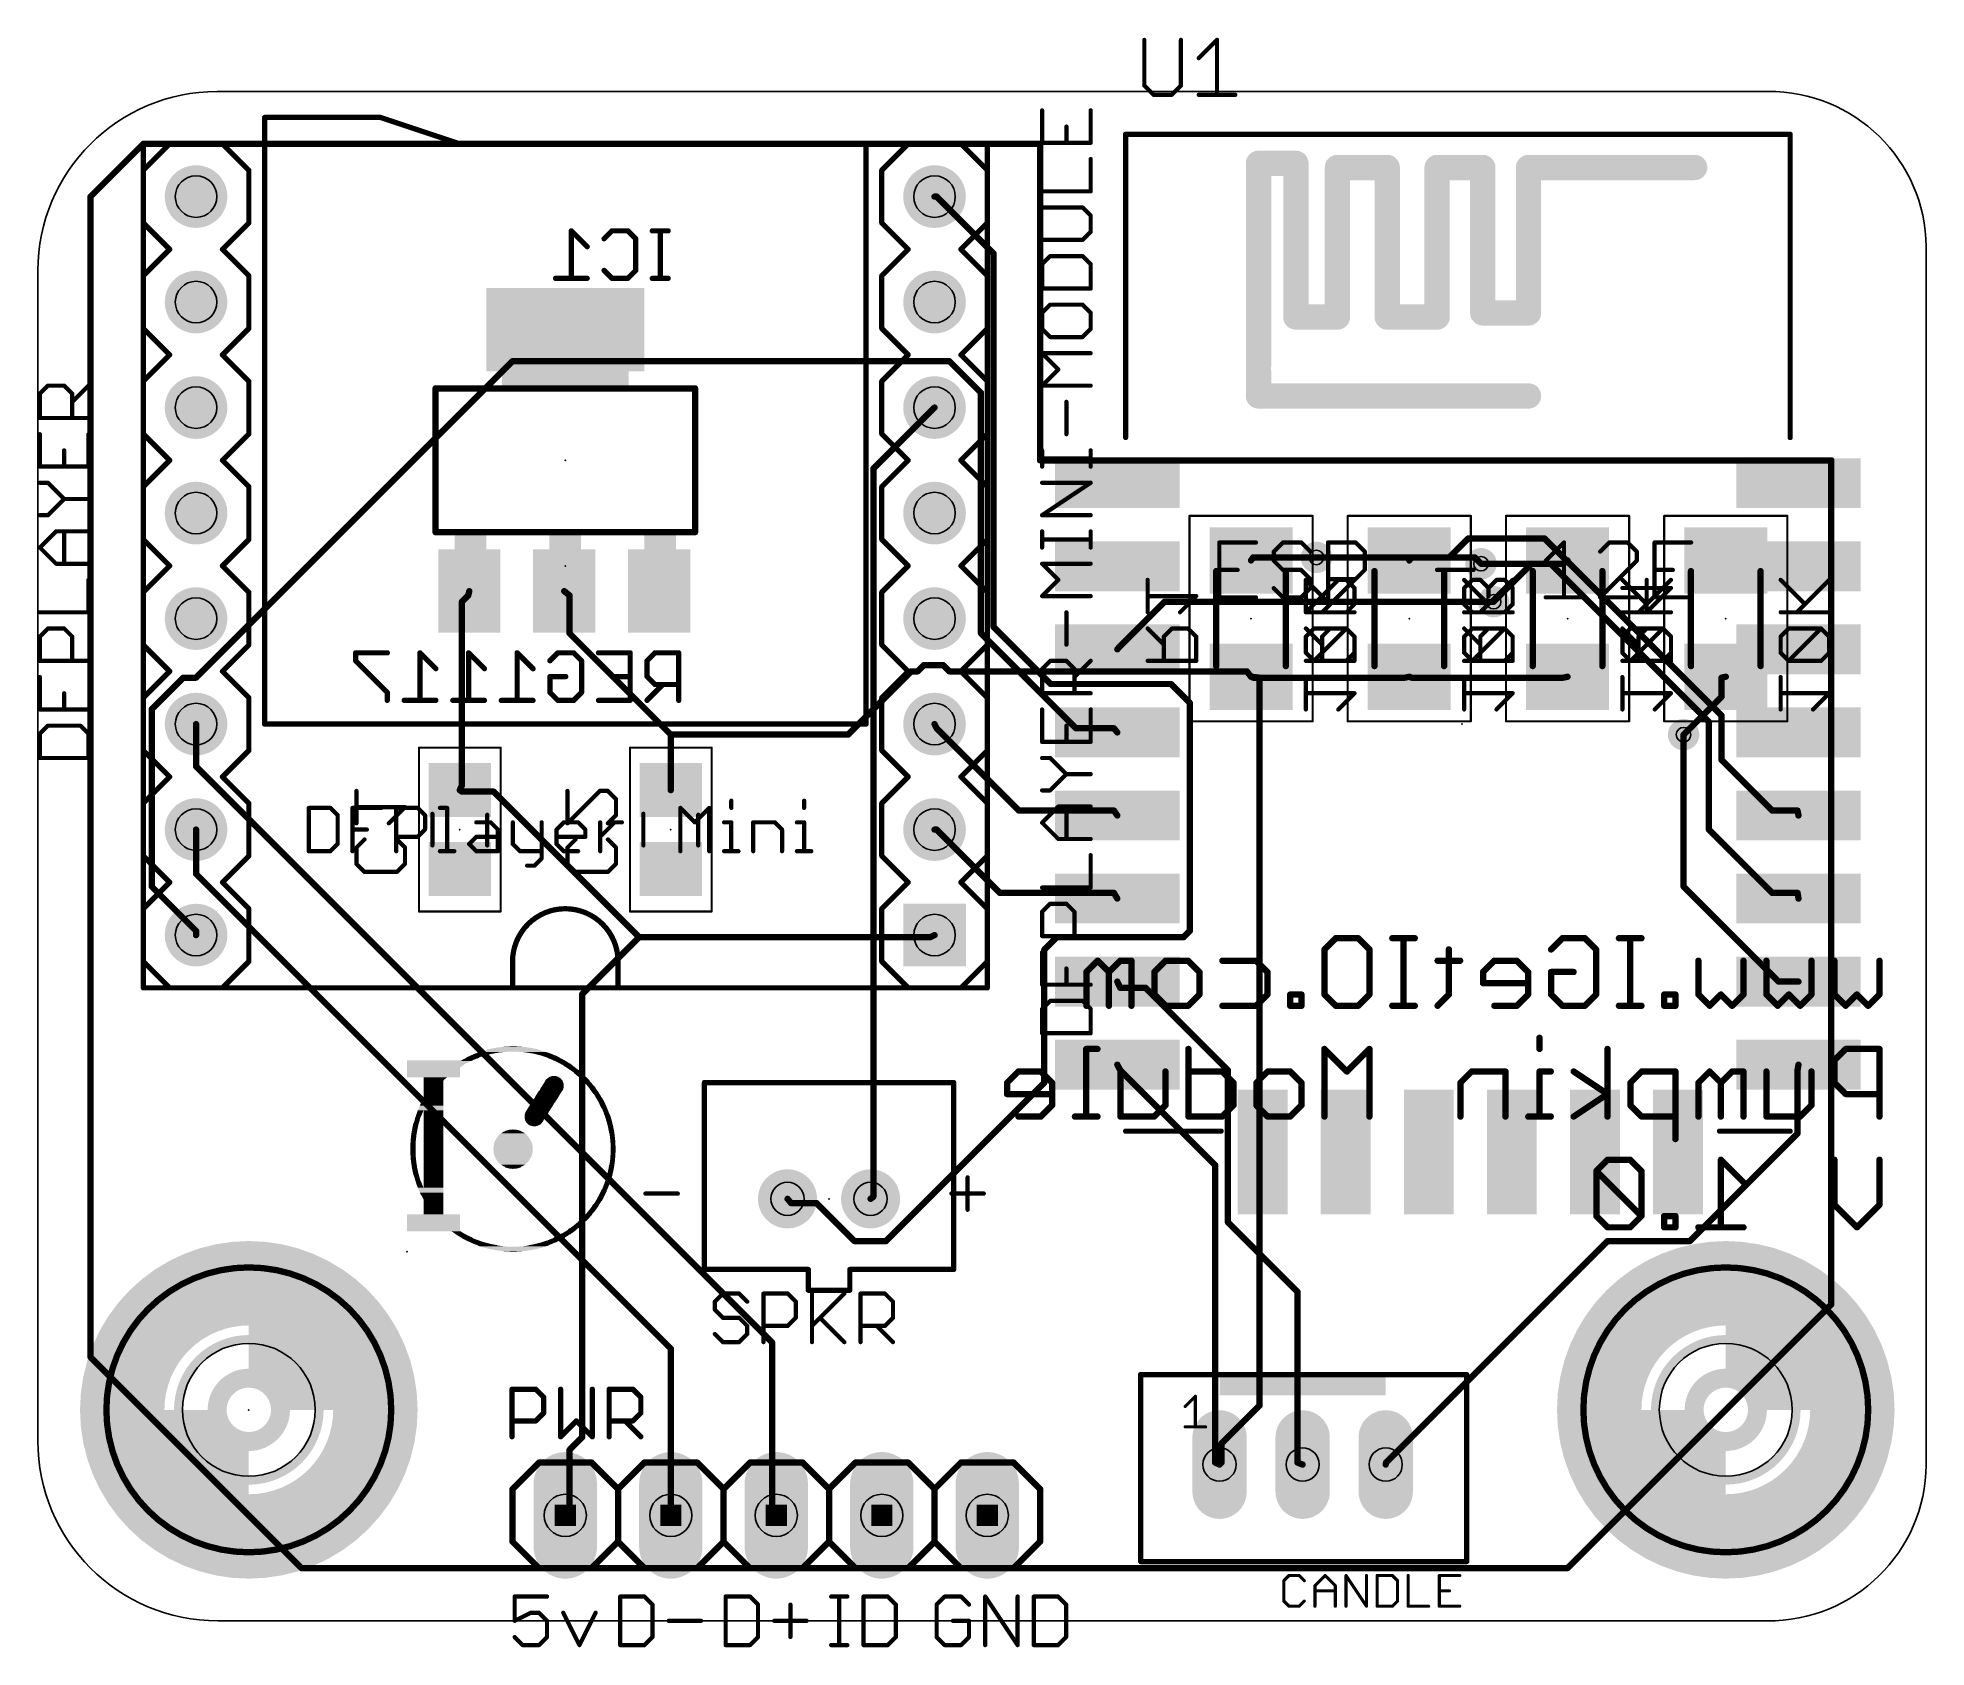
# Model space of a CAD drawing. Extents: x 0 to 45.5, y -0.6 to 38.1.
import ezdxf

# ---------------------------------------------------------------- set-up
doc = ezdxf.new("R2010")
doc.units = 0
for name, color, linetype in [('1', 22, 'CONTINUOUS'), ('16', 175, 'CONTINUOUS'), ('17', 82, 'CONTINUOUS'), ('18', 82, 'CONTINUOUS'), ('20', 7, 'CONTINUOUS'), ('21', 253, 'CONTINUOUS'), ('22', 253, 'CONTINUOUS'), ('23', 7, 'CONTINUOUS'), ('24', 7, 'CONTINUOUS'), ('25', 253, 'CONTINUOUS'), ('26', 253, 'CONTINUOUS'), ('27', 253, 'CONTINUOUS'), ('28', 253, 'CONTINUOUS'), ('39', 22, 'CONTINUOUS'), ('40', 175, 'CONTINUOUS'), ('41', 22, 'CONTINUOUS'), ('42', 175, 'CONTINUOUS'), ('44', 253, 'CONTINUOUS'), ('51', 253, 'CONTINUOUS'), ('52', 253, 'CONTINUOUS')]:
    doc.layers.add(name, color=color, linetype=linetype)

# ---------------------------------------------------------------- blocks, each defined once
blk = doc.blocks.new('RECT')
blk.add_solid([(-0.5, -0.5), (0.5, -0.5), (-0.5, 0.5), (0.5, 0.5)])
blk = doc.blocks.new('LONGP100')
at = {"const_width": 1}
blk.add_lwpolyline([(-0.5, 0), (0.5, 0)], dxfattribs=at)
at = {"const_width": 0.5}
for points in [[(-0.5, 0.25, 1), (-0.5, -0.25)], [(0.5, -0.25, 1), (0.5, 0.25)]]:
    blk.add_lwpolyline(points, format="xyb", dxfattribs=at)
blk = doc.blocks.new('SQUAREP')
blk.add_solid([(-0.5, -0.5), (0.5, -0.5), (-0.5, 0.5), (0.5, 0.5)])
blk = doc.blocks.new('ROUNDP')
at = {"const_width": 0.5}
blk.add_lwpolyline([(0, -0.25, 1), (0, 0.25, 1), (0, -0.25)], format="xyb", dxfattribs=at)
blk = doc.blocks.new('ROUNDV')
at = {"const_width": 0.5}
blk.add_lwpolyline([(0, -0.25, 1), (0, 0.25, 1), (0, -0.25)], format="xyb", dxfattribs=at)

msp = doc.modelspace()

# ---------------------------------------------------------------- linework, layer by layer
at = {"layer": '1', "const_width": 0.1524}
for points in [[(21.6408, 34.29), (21.59, 34.29)], [(21.6408, 34.29), (23.0124, 32.9184)], [(23.0124, 32.9184), (23.0124, 23.9268)], [(3.81, 22.7076), (11.43, 30.3276)], [(11.43, 30.3276), (21.9456, 30.3276)], [(21.9456, 30.3276), (22.7076, 29.5656)], [(22.7076, 29.5656), (22.7076, 23.7744)], [(21.59, 29.21), (20.1168, 27.7368)], [(20.1168, 27.7368), (20.1168, 10.2108)], [(34.4424, 26.0604), (33.9852, 25.6032)], [(36.2712, 26.0604), (34.4424, 26.0604)], [(40.5384, 21.7932), (36.2712, 26.0604)], [(33.9852, 25.6032), (30.7848, 25.6032)], [(36.4236, 25.4508), (34.7472, 25.4508)], [(40.2336, 21.6408), (36.4236, 25.4508)], [(26.0604, 23.4696), (27.1272, 24.5364)], [(27.1272, 24.5364), (35.052, 24.5364)], [(22.7076, 23.7744), (24.9936, 21.4884)], [(23.0124, 23.9268), (24.384, 22.5552)], [(26.0604, 23.4696), (25.99, 23.39)], [(2.7432, 21.9456), (3.5052, 22.7076)], [(3.5052, 22.7076), (3.81, 22.7076)], [(24.384, 22.5552), (27.2796, 22.5552)], [(27.2796, 22.5552), (27.7368, 22.098)], [(2.7432, 17.6784), (2.7432, 21.9456)], [(27.7368, 22.098), (27.7368, 16.6116)], [(40.5384, 20.7264), (40.5384, 21.7932)], [(3.81, 20.574), (3.81, 21.59)], [(21.6408, 21.4884), (21.59, 21.59)], [(21.6408, 21.4884), (23.622, 19.5072)], [(24.9936, 21.4884), (25.908, 21.4884)], [(25.908, 21.4884), (25.99, 21.39)], [(39.624, 17.6784), (39.624, 21.336)], [(40.2336, 19.05), (40.2336, 21.6408)], [(17.6784, 6.7056), (3.81, 20.574)], [(41.7576, 19.5072), (40.5384, 20.7264)], [(23.622, 19.5072), (25.908, 19.5072)], [(25.908, 19.5072), (25.99, 19.39)], [(42.3672, 19.5072), (41.7576, 19.5072)], [(42.3672, 19.5072), (42.39, 19.39)], [(3.81, 17.9832), (3.81, 19.05)], [(21.6408, 19.05), (21.59, 19.05)], [(21.6408, 19.05), (23.1648, 17.526)], [(41.7576, 17.526), (40.2336, 19.05)], [(3.81, 16.6116), (2.7432, 17.6784)], [(15.24, 6.5532), (3.81, 17.9832)], [(41.91, 15.3924), (39.624, 17.6784)], [(23.1648, 17.526), (25.908, 17.526)], [(25.908, 17.526), (25.99, 17.39)], [(42.3672, 17.526), (41.7576, 17.526)], [(42.3672, 17.526), (42.39, 17.39)], [(3.81, 16.6116), (3.81, 16.51)], [(24.5364, 16.4592), (24.2316, 16.1544)], [(27.5844, 16.4592), (24.5364, 16.4592)], [(27.7368, 16.6116), (27.5844, 16.4592)], [(24.2316, 16.1544), (24.2316, 12.954)], [(26.0604, 15.24), (25.99, 15.39)], [(42.3672, 15.3924), (41.91, 15.3924)], [(42.3672, 15.3924), (42.39, 15.39)], [(26.0604, 15.24), (26.67, 15.24)], [(26.67, 15.24), (28.6512, 13.2588)], [(26.0604, 13.2588), (25.99, 13.39)], [(26.0604, 13.2588), (28.3464, 10.9728)], [(28.6512, 13.2588), (28.6512, 9.6012)], [(42.3672, 13.2588), (42.39, 13.39)], [(42.3672, 11.7348), (42.3672, 13.2588)], [(24.2316, 12.954), (20.4216, 9.144)], [(39.7764, 9.144), (42.3672, 11.7348)], [(28.3464, 10.9728), (28.3464, 3.81)], [(18.1356, 10.0584), (18.05, 10.16)], [(18.7452, 10.0584), (18.1356, 10.0584)], [(19.6596, 9.144), (18.7452, 10.0584)], [(20.1168, 10.2108), (20.05, 10.16)], [(28.6512, 9.6012), (30.3276, 7.9248)], [(20.4216, 9.144), (19.6596, 9.144)], [(32.4612, 3.81), (37.7952, 9.144)], [(37.7952, 9.144), (39.7764, 9.144)], [(30.3276, 7.9248), (30.3276, 3.81)], [(15.24, 2.54), (15.24, 6.5532)], [(17.6784, 2.5908), (17.6784, 6.7056)], [(28.3464, 3.81), (28.4525, 3.7625)], [(30.3276, 3.81), (30.4525, 3.7625)], [(32.4612, 3.81), (32.4525, 3.7625)], [(17.6784, 2.5908), (17.78, 2.54)]]:
    msp.add_lwpolyline(points, dxfattribs=at)
at = {"layer": '1', "const_width": 0.0762}
for points in [[(21.59, 34.3281, 1), (21.59, 34.2519)], [(21.6677, 34.3169, 1), (21.6139, 34.2631)], [(21.6408, 34.2519, 1), (21.6408, 34.3281)], [(23.0505, 32.9184, 1), (22.9743, 32.9184)], [(22.9855, 32.8915, 1), (23.0393, 32.9453)], [(11.43, 30.3657, 1), (11.43, 30.2895)], [(11.4569, 30.3007, 1), (11.4031, 30.3545)], [(21.9725, 30.3545, 1), (21.9187, 30.3007)], [(21.9456, 30.2895, 1), (21.9456, 30.3657)], [(22.7457, 29.5656, 1), (22.6695, 29.5656)], [(22.6807, 29.5387, 1), (22.7345, 29.5925)], [(21.6169, 29.1831, 1), (21.5631, 29.2369)], [(20.1549, 27.7368, 1), (20.0787, 27.7368)], [(20.0899, 27.7637, 1), (20.1437, 27.7099)], [(34.4424, 26.0985, 1), (34.4424, 26.0223)], [(34.4693, 26.0335, 1), (34.4155, 26.0873)], [(36.2981, 26.0873, 1), (36.2443, 26.0335)], [(36.2712, 26.0223, 1), (36.2712, 26.0985)], [(30.7848, 25.6413, 1), (30.7848, 25.5651)], [(33.9583, 25.6301, 1), (34.0121, 25.5763)], [(33.9852, 25.5651, 1), (33.9852, 25.6413)], [(34.7472, 25.4889, 1), (34.7472, 25.4127)], [(36.4505, 25.4777, 1), (36.3967, 25.4239)], [(36.4236, 25.4127, 1), (36.4236, 25.4889)], [(27.1272, 24.5745, 1), (27.1272, 24.4983)], [(27.1541, 24.5095, 1), (27.1003, 24.5633)], [(35.052, 24.4983, 1), (35.052, 24.5745)], [(22.6695, 23.7744, 1), (22.7457, 23.7744)], [(22.7345, 23.8013, 1), (22.6807, 23.7475)], [(22.9743, 23.9268, 1), (23.0505, 23.9268)], [(23.0393, 23.9537, 1), (22.9855, 23.8999)], [(25.9615, 23.4152, 1), (26.0185, 23.3648)], [(26.0335, 23.4965, 1), (26.0873, 23.4427)], [(26.0889, 23.4444, 1), (26.0319, 23.4948)], [(3.5052, 22.7457, 1), (3.5052, 22.6695)], [(3.5321, 22.6807, 1), (3.4783, 22.7345)], [(3.7831, 22.7345, 1), (3.8369, 22.6807)], [(3.81, 22.6695, 1), (3.81, 22.7457)], [(24.384, 22.5933, 1), (24.384, 22.5171)], [(24.3571, 22.5283, 1), (24.4109, 22.5821)], [(27.3065, 22.5821, 1), (27.2527, 22.5283)], [(27.2796, 22.5171, 1), (27.2796, 22.5933)], [(2.7813, 21.9456, 1), (2.7051, 21.9456)], [(2.7163, 21.9725, 1), (2.7701, 21.9187)], [(27.7749, 22.098, 1), (27.6987, 22.098)], [(27.7099, 22.0711, 1), (27.7637, 22.1249)], [(40.5765, 21.7932, 1), (40.5003, 21.7932)], [(40.5115, 21.7663, 1), (40.5653, 21.8201)], [(3.8481, 21.59, 1), (3.7719, 21.59)], [(21.6241, 21.607, 1), (21.5559, 21.573)], [(21.6677, 21.5153, 1), (21.6139, 21.4615)], [(21.6067, 21.4714, 1), (21.6749, 21.5054)], [(24.9936, 21.5265, 1), (24.9936, 21.4503)], [(24.9667, 21.4615, 1), (25.0205, 21.5153)], [(25.9373, 21.5128, 1), (25.8787, 21.464)], [(25.908, 21.4503, 1), (25.908, 21.5265)], [(25.9607, 21.3656, 1), (26.0193, 21.4144)], [(39.6621, 21.336, 1), (39.5859, 21.336)], [(40.2717, 21.6408, 1), (40.1955, 21.6408)], [(40.2067, 21.6139, 1), (40.2605, 21.6677)], [(3.7719, 20.574, 1), (3.8481, 20.574)], [(3.8369, 20.6009, 1), (3.7831, 20.5471)], [(40.5003, 20.7264, 1), (40.5765, 20.7264)], [(40.5653, 20.7533, 1), (40.5115, 20.6995)], [(23.622, 19.5453, 1), (23.622, 19.4691)], [(23.5951, 19.4803, 1), (23.6489, 19.5341)], [(25.9392, 19.529, 1), (25.8768, 19.4854)], [(25.908, 19.4691, 1), (25.908, 19.5453)], [(41.7576, 19.5453, 1), (41.7576, 19.4691)], [(41.7307, 19.4803, 1), (41.7845, 19.5341)], [(42.4046, 19.5145, 1), (42.3298, 19.4999)], [(42.3672, 19.4691, 1), (42.3672, 19.5453)], [(3.8481, 19.05, 1), (3.7719, 19.05)], [(21.59, 19.0881, 1), (21.59, 19.0119)], [(21.6677, 19.0769, 1), (21.6139, 19.0231)], [(21.6408, 19.0119, 1), (21.6408, 19.0881)], [(25.9588, 19.3682, 1), (26.0212, 19.4118)], [(40.2605, 19.0769, 1), (40.2067, 19.0231)], [(42.3526, 19.3827, 1), (42.4274, 19.3973)], [(40.1955, 19.05, 1), (40.2717, 19.05)], [(2.7701, 17.7053, 1), (2.7163, 17.6515)], [(3.7719, 17.9832, 1), (3.8481, 17.9832)], [(3.8369, 18.0101, 1), (3.7831, 17.9563)], [(39.6509, 17.7053, 1), (39.5971, 17.6515)], [(2.7051, 17.6784, 1), (2.7813, 17.6784)], [(23.1648, 17.5641, 1), (23.1648, 17.4879)], [(23.1379, 17.4991, 1), (23.1917, 17.5529)], [(25.9406, 17.5457, 1), (25.8754, 17.5063)], [(25.908, 17.4879, 1), (25.908, 17.5641)], [(25.9574, 17.3703, 1), (26.0226, 17.4097)], [(39.5859, 17.6784, 1), (39.6621, 17.6784)], [(41.7576, 17.5641, 1), (41.7576, 17.4879)], [(41.7307, 17.4991, 1), (41.7845, 17.5529)], [(42.4048, 17.5323, 1), (42.3296, 17.5197)], [(42.3524, 17.3837, 1), (42.4276, 17.3963)], [(42.3672, 17.4879, 1), (42.3672, 17.5641)], [(3.8481, 16.6116, 1), (3.7719, 16.6116)], [(3.7719, 16.51, 1), (3.8481, 16.51)], [(3.7831, 16.5847, 1), (3.8369, 16.6385)], [(24.5364, 16.4973, 1), (24.5364, 16.4211)], [(24.5633, 16.4323, 1), (24.5095, 16.4861)], [(27.5575, 16.4861, 1), (27.6113, 16.4323)], [(27.5844, 16.4211, 1), (27.5844, 16.4973)], [(27.6987, 16.6116, 1), (27.7749, 16.6116)], [(27.7637, 16.5847, 1), (27.7099, 16.6385)], [(24.2697, 16.1544, 1), (24.1935, 16.1544)], [(24.2047, 16.1813, 1), (24.2585, 16.1275)], [(26.0245, 15.4062, 1), (25.9555, 15.3738)], [(41.91, 15.4305, 1), (41.91, 15.3543)], [(42.3712, 15.4303, 1), (42.3632, 15.3545)], [(42.3672, 15.3543, 1), (42.3672, 15.4305)], [(42.386, 15.3521, 1), (42.394, 15.4279)], [(26.0604, 15.2781, 1), (26.0604, 15.2019)], [(26.0259, 15.2238, 1), (26.0949, 15.2562)], [(26.6969, 15.2669, 1), (26.6431, 15.2131)], [(26.67, 15.2019, 1), (26.67, 15.2781)], [(41.8831, 15.3655, 1), (41.9369, 15.4193)], [(26.0236, 13.408, 1), (25.9564, 13.372)], [(26.0873, 13.2857, 1), (26.0335, 13.2319)], [(26.0268, 13.2408, 1), (26.094, 13.2768)], [(28.6893, 13.2588, 1), (28.6131, 13.2588)], [(28.6243, 13.2319, 1), (28.6781, 13.2857)], [(42.4053, 13.2588, 1), (42.3291, 13.2588)], [(42.3297, 13.2653, 1), (42.4047, 13.2523)], [(42.4275, 13.3835, 1), (42.3525, 13.3965)], [(24.1935, 12.954, 1), (24.2697, 12.954)], [(24.2585, 12.9271, 1), (24.2047, 12.9809)], [(42.3291, 11.7348, 1), (42.4053, 11.7348)], [(42.3941, 11.7079, 1), (42.3403, 11.7617)], [(28.3845, 10.9728, 1), (28.3083, 10.9728)], [(28.3195, 10.9459, 1), (28.3733, 10.9997)], [(18.0791, 10.1845, 1), (18.0209, 10.1355)], [(18.1356, 10.0965, 1), (18.1356, 10.0203)], [(18.1065, 10.0339, 1), (18.1647, 10.0829)], [(18.7721, 10.0853, 1), (18.7183, 10.0315)], [(18.7452, 10.0203, 1), (18.7452, 10.0965)], [(20.0269, 10.1903, 1), (20.0731, 10.1297)], [(20.0787, 10.2108, 1), (20.1549, 10.2108)], [(20.1399, 10.1805, 1), (20.0937, 10.2411)], [(28.6131, 9.6012, 1), (28.6893, 9.6012)], [(28.6781, 9.6281, 1), (28.6243, 9.5743)], [(19.6596, 9.1821, 1), (19.6596, 9.1059)], [(19.6327, 9.1171, 1), (19.6865, 9.1709)], [(20.3947, 9.1709, 1), (20.4485, 9.1171)], [(20.4216, 9.1059, 1), (20.4216, 9.1821)], [(37.7952, 9.1821, 1), (37.7952, 9.1059)], [(37.8221, 9.1171, 1), (37.7683, 9.1709)], [(39.7495, 9.1709, 1), (39.8033, 9.1171)], [(39.7764, 9.1059, 1), (39.7764, 9.1821)], [(30.3657, 7.9248, 1), (30.2895, 7.9248)], [(30.3007, 7.8979, 1), (30.3545, 7.9517)], [(15.2781, 6.5532, 1), (15.2019, 6.5532)], [(15.2131, 6.5263, 1), (15.2669, 6.5801)], [(17.7165, 6.7056, 1), (17.6403, 6.7056)], [(17.6515, 6.6787, 1), (17.7053, 6.7325)], [(28.362, 3.8448, 1), (28.3308, 3.7752)], [(28.3083, 3.81, 1), (28.3845, 3.81)], [(28.4369, 3.7277, 1), (28.4681, 3.7973)], [(30.3411, 3.8456, 1), (30.3141, 3.7744)], [(30.2895, 3.81, 1), (30.3657, 3.81)], [(30.439, 3.7269, 1), (30.466, 3.7981)], [(32.415, 3.7694, 1), (32.49, 3.7556)], [(32.4343, 3.8369, 1), (32.4881, 3.7831)], [(32.4987, 3.8031, 1), (32.4237, 3.8169)], [(15.2019, 2.54, 1), (15.2781, 2.54)], [(17.6954, 2.6249, 1), (17.6614, 2.5567)], [(17.6403, 2.5908, 1), (17.7165, 2.5908)], [(17.763, 2.5059, 1), (17.797, 2.5741)]]:
    msp.add_lwpolyline(points, format="xyb", dxfattribs=at)
at = {"layer": '16', "const_width": 0.1524}
for points in [[(1.27, 34.29), (2.54, 35.56)], [(2.54, 35.56), (24.13, 35.56)], [(24.13, 35.56), (24.13, 27.94)], [(1.27, 6.35), (1.27, 34.29)], [(24.13, 27.94), (43.18, 27.94)], [(43.18, 27.94), (43.18, 7.62)], [(29.2608, 25.6032), (29.21, 25.53)], [(30.7848, 25.6032), (29.2608, 25.6032)], [(33.0708, 25.6032), (33.02, 25.53)], [(34.5948, 25.6032), (33.0708, 25.6032)], [(34.7472, 25.4508), (34.5948, 25.6032)], [(35.052, 24.5364), (35.9664, 25.4508)], [(35.9664, 25.4508), (36.7284, 25.4508)], [(36.7284, 25.4508), (36.83, 25.53)], [(10.3632, 24.6888), (10.2108, 24.5364)], [(10.2108, 24.5364), (10.2108, 20.1168)], [(10.3632, 24.6888), (10.3886, 24.7904)], [(12.8016, 24.6888), (12.6746, 24.7904)], [(12.8016, 24.6888), (12.8016, 23.7744)], [(12.8016, 23.7744), (15.24, 21.336)], [(21.0312, 22.86), (19.5072, 21.336)], [(21.1836, 22.86), (21.0312, 22.86)], [(21.336, 23.0124), (21.1836, 22.86)], [(21.7932, 23.0124), (21.336, 23.0124)], [(21.9456, 22.86), (21.7932, 23.0124)], [(29.1084, 22.86), (21.9456, 22.86)], [(29.1084, 22.86), (29.21, 22.73)], [(29.2608, 22.7076), (29.21, 22.73)], [(29.4132, 22.7076), (29.21, 22.73)], [(29.4132, 22.7076), (29.2608, 22.7076)], [(32.9184, 22.7076), (29.4132, 22.7076)], [(29.4132, 22.7076), (29.4132, 5.1816)], [(32.9184, 22.7076), (33.02, 22.73)], [(33.0708, 22.7076), (33.02, 22.73)], [(33.0708, 22.7076), (36.7284, 22.7076)], [(36.7284, 22.7076), (36.83, 22.73)], [(40.5384, 22.7076), (40.64, 22.73)], [(40.5384, 22.2504), (40.5384, 22.7076)], [(39.624, 21.336), (40.5384, 22.2504)], [(15.24, 21.336), (15.24, 20)], [(19.5072, 21.336), (15.24, 21.336)], [(10.2108, 20.1168), (10.16, 20)], [(10.2108, 19.9644), (10.16, 20)], [(10.2108, 19.9644), (10.9728, 19.9644)], [(10.9728, 19.9644), (14.478, 16.4592)], [(14.478, 16.4592), (13.1064, 15.0876)], [(14.478, 16.4592), (21.4884, 16.4592)], [(21.4884, 16.4592), (21.59, 16.51)], [(13.1064, 15.0876), (13.1064, 4.4196)], [(43.18, 7.62), (36.83, 1.27)], [(6.35, 1.27), (1.27, 6.35)], [(29.4132, 5.1816), (28.4988, 4.2672)], [(13.1064, 4.4196), (12.8016, 4.1148)], [(12.8016, 4.1148), (12.8016, 2.5908)], [(28.4988, 4.2672), (28.4988, 3.81)], [(28.4988, 3.81), (28.4525, 3.7625)], [(12.8016, 2.5908), (12.7, 2.54)], [(36.83, 1.27), (6.35, 1.27)]]:
    msp.add_lwpolyline(points, dxfattribs=at)
at = {"layer": '16', "const_width": 0.0762}
for points in [[(2.54, 35.5981, 1), (2.54, 35.5219)], [(2.5669, 35.5331, 1), (2.5131, 35.5869)], [(24.1681, 35.56, 1), (24.0919, 35.56)], [(24.13, 35.5219, 1), (24.13, 35.5981)], [(1.3081, 34.29, 1), (1.2319, 34.29)], [(1.2431, 34.3169, 1), (1.2969, 34.2631)], [(24.13, 27.9781, 1), (24.13, 27.9019)], [(24.0919, 27.94, 1), (24.1681, 27.94)], [(43.2181, 27.94, 1), (43.1419, 27.94)], [(43.18, 27.9019, 1), (43.18, 27.9781)], [(29.1787, 25.5517, 1), (29.2413, 25.5083)], [(29.2608, 25.6413, 1), (29.2608, 25.5651)], [(29.2921, 25.5815, 1), (29.2295, 25.6249)], [(30.7848, 25.5651, 1), (30.7848, 25.6413)], [(32.9887, 25.5517, 1), (33.0513, 25.5083)], [(33.0708, 25.6413, 1), (33.0708, 25.5651)], [(33.1021, 25.5815, 1), (33.0395, 25.6249)], [(34.6217, 25.6301, 1), (34.5679, 25.5763)], [(34.5948, 25.5651, 1), (34.5948, 25.6413)], [(34.7203, 25.4239, 1), (34.7741, 25.4777)], [(35.9664, 25.4889, 1), (35.9664, 25.4127)], [(35.9933, 25.4239, 1), (35.9395, 25.4777)], [(36.705, 25.4808, 1), (36.7518, 25.4208)], [(36.7284, 25.4127, 1), (36.7284, 25.4889)], [(36.8534, 25.5, 1), (36.8066, 25.56)], [(10.2489, 24.5364, 1), (10.1727, 24.5364)], [(10.1839, 24.5633, 1), (10.2377, 24.5095)], [(10.3262, 24.698, 1), (10.4002, 24.6796)], [(10.3901, 24.6619, 1), (10.3363, 24.7157)], [(10.4256, 24.7812, 1), (10.3516, 24.7996)], [(12.6984, 24.8202, 1), (12.6508, 24.7606)], [(12.8397, 24.6888, 1), (12.7635, 24.6888)], [(12.7778, 24.659, 1), (12.8254, 24.7186)], [(35.0251, 24.5633, 1), (35.0789, 24.5095)], [(12.7635, 23.7744, 1), (12.8397, 23.7744)], [(12.8285, 23.8013, 1), (12.7747, 23.7475)], [(21.0312, 22.8981, 1), (21.0312, 22.8219)], [(21.0581, 22.8331, 1), (21.0043, 22.8869)], [(21.1567, 22.8869, 1), (21.2105, 22.8331)], [(21.1836, 22.8219, 1), (21.1836, 22.8981)], [(21.336, 23.0505, 1), (21.336, 22.9743)], [(21.3629, 22.9855, 1), (21.3091, 23.0393)], [(21.8201, 23.0393, 1), (21.7663, 22.9855)], [(21.7932, 22.9743, 1), (21.7932, 23.0505)], [(21.9456, 22.8981, 1), (21.9456, 22.8219)], [(21.9187, 22.8331, 1), (21.9725, 22.8869)], [(29.1384, 22.8835, 1), (29.0784, 22.8365)], [(29.1084, 22.8219, 1), (29.1084, 22.8981)], [(29.2254, 22.7649, 1), (29.1946, 22.6951)], [(29.2142, 22.7679, 1), (29.2058, 22.6921)], [(29.18, 22.7065, 1), (29.24, 22.7535)], [(29.2608, 22.7457, 1), (29.2608, 22.6695)], [(29.2454, 22.6727, 1), (29.2762, 22.7425)], [(29.4132, 22.7457, 1), (29.4132, 22.6695)], [(29.4513, 22.7076, 1), (29.3751, 22.7076)], [(29.409, 22.6697, 1), (29.4174, 22.7455)], [(29.4132, 22.6695, 1), (29.4132, 22.7457)], [(32.9102, 22.7448, 1), (32.9266, 22.6704)], [(32.9184, 22.6695, 1), (32.9184, 22.7457)], [(33.0354, 22.7649, 1), (33.0046, 22.6951)], [(33.0282, 22.6928, 1), (33.0118, 22.7672)], [(33.0708, 22.7457, 1), (33.0708, 22.6695)], [(33.0554, 22.6727, 1), (33.0862, 22.7425)], [(36.7202, 22.7448, 1), (36.7366, 22.6704)], [(36.7284, 22.6695, 1), (36.7284, 22.7457)], [(36.8382, 22.6928, 1), (36.8218, 22.7672)], [(40.5765, 22.7076, 1), (40.5003, 22.7076)], [(40.5302, 22.7448, 1), (40.5466, 22.6704)], [(40.6482, 22.6928, 1), (40.6318, 22.7672)], [(40.5003, 22.2504, 1), (40.5765, 22.2504)], [(40.5653, 22.2235, 1), (40.5115, 22.2773)], [(15.2781, 21.336, 1), (15.2019, 21.336)], [(15.24, 21.3741, 1), (15.24, 21.2979)], [(15.2131, 21.3091, 1), (15.2669, 21.3629)], [(19.4803, 21.3629, 1), (19.5341, 21.3091)], [(19.5072, 21.2979, 1), (19.5072, 21.3741)], [(39.5971, 21.3629, 1), (39.6509, 21.3091)], [(10.1819, 20.0312, 1), (10.1381, 19.9688)], [(10.1251, 20.0152, 1), (10.1949, 19.9848)], [(10.1727, 20.1168, 1), (10.2489, 20.1168)], [(10.2108, 20.0025, 1), (10.2108, 19.9263)], [(10.2457, 20.1016, 1), (10.1759, 20.132)], [(10.1889, 19.9332, 1), (10.2327, 19.9956)], [(10.9997, 19.9913, 1), (10.9459, 19.9375)], [(10.9728, 19.9263, 1), (10.9728, 20.0025)], [(15.2019, 20, 1), (15.2781, 20)], [(14.478, 16.4973, 1), (14.478, 16.4211)], [(14.5049, 16.4323, 1), (14.4511, 16.4861)], [(14.4511, 16.4323, 1), (14.5049, 16.4861)], [(21.4714, 16.4933, 1), (21.5054, 16.4251)], [(21.4884, 16.4211, 1), (21.4884, 16.4973)], [(21.607, 16.4759, 1), (21.573, 16.5441)], [(13.1445, 15.0876, 1), (13.0683, 15.0876)], [(13.0795, 15.1145, 1), (13.1333, 15.0607)], [(43.1419, 7.62, 1), (43.2181, 7.62)], [(43.2069, 7.5931, 1), (43.1531, 7.6469)], [(1.2319, 6.35, 1), (1.3081, 6.35)], [(1.2969, 6.3769, 1), (1.2431, 6.3231)], [(29.3751, 5.1816, 1), (29.4513, 5.1816)], [(29.4401, 5.1547, 1), (29.3863, 5.2085)], [(12.8397, 4.1148, 1), (12.7635, 4.1148)], [(12.7747, 4.1417, 1), (12.8285, 4.0879)], [(13.0683, 4.4196, 1), (13.1445, 4.4196)], [(13.1333, 4.3927, 1), (13.0795, 4.4465)], [(28.5369, 4.2672, 1), (28.4607, 4.2672)], [(28.4719, 4.2941, 1), (28.5257, 4.2403)], [(28.4252, 3.7891, 1), (28.4798, 3.7359)], [(28.4607, 3.81, 1), (28.5369, 3.81)], [(28.5261, 3.7834, 1), (28.4715, 3.8366)], [(12.683, 2.5741, 1), (12.717, 2.5059)], [(12.7635, 2.5908, 1), (12.8397, 2.5908)], [(12.8186, 2.5567, 1), (12.7846, 2.6249)], [(6.35, 1.3081, 1), (6.35, 1.2319)], [(6.3231, 1.2431, 1), (6.3769, 1.2969)], [(36.8031, 1.2969, 1), (36.8569, 1.2431)], [(36.83, 1.2319, 1), (36.83, 1.3081)]]:
    msp.add_lwpolyline(points, format="xyb", dxfattribs=at)
at = {"layer": '20'}
for p, q in [((41.6509, 36.82), (4.319, 36.82)), ((45.466, 3.7552), (45.466, 33.0809)), ((0, 32.501), (0, 4.336)), ((4.336, 0), (41.6348, 0))]:
    msp.add_line(p, q, dxfattribs=at)
for centre in [(5.08, 5.08), (40.64, 5.08)]:
    msp.add_circle(centre, 1.6, dxfattribs=at)
for centre, radius, start, end in [((4.319, 32.501), 4.319, 90, 180), ((41.6889, 33.0429), 3.7773, 0.5764, 90.5764), ((4.336, 4.336), 4.336, 180, 270), ((41.6728, 3.7932), 3.7934, 269.426, 359.426)]:
    msp.add_arc(centre, radius, start, end, dxfattribs=at)
at = {"layer": '21'}
for points, const_width in [([(8.255, 36.195), (5.461, 36.195)], 0.127), ([(5.461, 36.195), (5.461, 35.56)], 0.127), ([(10.16, 35.56), (8.255, 36.195)], 0.127), ([(3.175, 35.56), (2.54, 34.925)], 0.127), ([(5.461, 35.56), (2.54, 35.56)], 0.127), ([(2.54, 35.56), (2.54, 15.24)], 0.127), ([(5.08, 34.925), (4.445, 35.56)], 0.127), ([(5.461, 35.56), (5.461, 21.59)], 0.127), ([(19.939, 35.56), (10.16, 35.56)], 0.127), ([(22.86, 35.56), (19.939, 35.56)], 0.127), ([(19.939, 21.59), (19.939, 35.56)], 0.127), ([(20.32, 34.925), (20.955, 35.56)], 0.127), ([(22.86, 34.925), (22.225, 35.56)], 0.127), ([(22.86, 24.765), (22.86, 35.56)], 0.127), ([(26.19, 28.49), (26.19, 35.79)], 0.127), ([(26.19, 35.79), (42.19, 35.79)], 0.127), ([(42.19, 35.79), (42.19, 28.49)], 0.127), ([(29.39, 30.19), (29.39, 35.09)], 0.6096), ([(29.39, 35.09), (30.29, 35.09)], 0.6096), ([(30.29, 35.09), (30.29, 31.39)], 0.6096), ([(31.29, 31.39), (31.29, 34.99)], 0.6096), ([(31.29, 34.99), (32.49, 34.99)], 0.6096), ([(32.49, 34.99), (32.49, 31.39)], 0.6096), ([(33.69, 31.39), (33.69, 34.99)], 0.6096), ([(33.69, 34.99), (34.79, 34.99)], 0.6096), ([(34.79, 34.99), (34.79, 31.49)], 0.6096), ([(35.89, 31.49), (35.89, 34.99)], 0.6096), ([(35.89, 34.99), (39.89, 34.99)], 0.6096), ([(5.08, 33.655), (5.08, 34.925)], 0.127), ([(20.32, 33.655), (20.32, 34.925)], 0.127), ([(2.54, 33.655), (3.175, 33.02)], 0.127), ([(4.445, 33.02), (5.08, 33.655)], 0.127), ([(20.955, 33.02), (20.32, 33.655)], 0.127), ([(22.225, 33.02), (22.86, 33.655)], 0.127), ([(3.175, 33.02), (2.54, 32.385)], 0.127), ([(5.08, 32.385), (4.445, 33.02)], 0.127), ([(20.32, 32.385), (20.955, 33.02)], 0.127), ([(22.86, 32.385), (22.225, 33.02)], 0.127), ([(5.08, 31.115), (5.08, 32.385)], 0.127), ([(20.32, 31.115), (20.32, 32.385)], 0.127), ([(30.29, 31.39), (31.29, 31.39)], 0.6096), ([(32.49, 31.39), (33.69, 31.39)], 0.6096), ([(34.79, 31.49), (35.89, 31.49)], 0.6096), ([(2.54, 31.115), (3.175, 30.48)], 0.127), ([(4.445, 30.48), (5.08, 31.115)], 0.127), ([(20.955, 30.48), (20.32, 31.115)], 0.127), ([(22.225, 30.48), (22.86, 31.115)], 0.127), ([(3.175, 30.48), (2.54, 29.845)], 0.127), ([(5.08, 29.845), (4.445, 30.48)], 0.127), ([(20.32, 29.845), (20.955, 30.48)], 0.127), ([(22.86, 29.845), (22.225, 30.48)], 0.127), ([(29.39, 30.09), (29.39, 29.49)], 0.6096), ([(5.08, 28.575), (5.08, 29.845)], 0.127), ([(20.32, 28.575), (20.32, 29.845)], 0.127), ([(29.39, 29.49), (35.89, 29.49)], 0.6096), ([(2.54, 28.575), (3.175, 27.94)], 0.127), ([(4.445, 27.94), (5.08, 28.575)], 0.127), ([(20.955, 27.94), (20.32, 28.575)], 0.127), ([(22.225, 27.94), (22.86, 28.575)], 0.127), ([(3.175, 27.94), (2.54, 27.305)], 0.127), ([(5.08, 27.305), (4.445, 27.94)], 0.127), ([(20.32, 27.305), (20.955, 27.94)], 0.127), ([(22.86, 27.305), (22.225, 27.94)], 0.127), ([(5.08, 26.035), (5.08, 27.305)], 0.127), ([(20.32, 26.035), (20.32, 27.305)], 0.127), ([(2.54, 26.035), (3.175, 25.4)], 0.127), ([(4.445, 25.4), (5.08, 26.035)], 0.127), ([(20.955, 25.4), (20.32, 26.035)], 0.127), ([(22.225, 25.4), (22.86, 26.035)], 0.127), ([(29.3283, 25.9627), (28.447, 25.9627)], 0.1016), ([(28.447, 25.9627), (28.447, 24.6408)], 0.1016), ([(29.9771, 25.9627), (29.7568, 25.7424)], 0.1016), ([(30.4177, 25.9627), (29.9771, 25.9627)], 0.1016), ([(30.638, 25.7424), (30.4177, 25.9627)], 0.1016), ([(31.0665, 24.6408), (31.0665, 25.9627)], 0.1016), ([(31.0665, 25.9627), (31.7274, 25.9627)], 0.1016), ([(31.7274, 25.9627), (31.9478, 25.7424)], 0.1016), ([(36.3054, 25.5221), (36.746, 25.9627)], 0.1016), ([(36.746, 25.9627), (36.746, 24.6408)], 0.1016), ([(37.8354, 25.9627), (37.6151, 25.7424)], 0.1016), ([(38.2761, 25.9627), (37.8354, 25.9627)], 0.1016), ([(38.4964, 25.7424), (38.2761, 25.9627)], 0.1016), ([(39.8061, 25.9627), (38.9248, 25.9627)], 0.1016), ([(38.9248, 25.9627), (38.9248, 24.6408)], 0.1016), ([(3.175, 25.4), (2.54, 24.765)], 0.127), ([(5.08, 24.765), (4.445, 25.4)], 0.127), ([(20.32, 24.765), (20.955, 25.4)], 0.127), ([(22.225, 25.4), (22.86, 24.765)], 0.127), ([(29.7568, 25.7424), (29.7568, 25.5221)], 0.1016), ([(29.7568, 25.5221), (29.9771, 25.3018)], 0.1016), ([(31.9478, 25.7424), (31.9478, 25.3018)], 0.1016), ([(37.6151, 24.6408), (38.4964, 25.5221)], 0.1016), ([(38.4964, 25.5221), (38.4964, 25.7424)], 0.1016), ([(28.447, 25.3018), (28.8877, 25.3018)], 0.1016), ([(29.9771, 25.3018), (30.4177, 25.3018)], 0.1016), ([(30.4177, 25.3018), (30.638, 25.0814)], 0.1016), ([(30.638, 25.0814), (30.638, 24.8611)], 0.1016), ([(31.7274, 25.0814), (31.0665, 25.0814)], 0.1016), ([(31.9478, 25.3018), (31.7274, 25.0814)], 0.1016), ([(33.6859, 25.3018), (34.5672, 25.3018)], 0.1016), ([(38.9248, 25.3018), (39.3655, 25.3018)], 0.1016), ([(5.08, 23.495), (5.08, 24.765)], 0.127), ([(20.32, 23.495), (20.32, 24.765)], 0.127), ([(22.86, 22.225), (22.86, 24.765)], 0.127), ([(28.447, 24.6408), (29.3283, 24.6408)], 0.1016), ([(29.9771, 24.6408), (29.7568, 24.8611)], 0.1016), ([(30.4177, 24.6408), (29.9771, 24.6408)], 0.1016), ([(30.638, 24.8611), (30.4177, 24.6408)], 0.1016), ([(36.3054, 24.6408), (37.1867, 24.6408)], 0.1016), ([(38.4964, 24.6408), (37.6151, 24.6408)], 0.1016), ([(38.9248, 24.6408), (39.8061, 24.6408)], 0.1016), ([(2.54, 23.495), (3.175, 22.86)], 0.127), ([(4.445, 22.86), (5.08, 23.495)], 0.127), ([(20.955, 22.86), (20.32, 23.495)], 0.127), ([(22.225, 22.86), (22.86, 23.495)], 0.127), ([(3.175, 22.86), (2.54, 22.225)], 0.127), ([(5.08, 22.225), (4.445, 22.86)], 0.127), ([(20.32, 22.225), (20.955, 22.86)], 0.127), ([(22.225, 22.86), (22.86, 22.225)], 0.127), ([(5.08, 20.955), (5.08, 22.225)], 0.127), ([(20.32, 20.955), (20.32, 22.225)], 0.127), ([(22.86, 15.875), (22.86, 22.225)], 0.127), ([(5.461, 21.59), (19.939, 21.59)], 0.127), ([(2.54, 20.955), (3.175, 20.32)], 0.127), ([(4.445, 20.32), (5.08, 20.955)], 0.127), ([(20.955, 20.32), (20.32, 20.955)], 0.127), ([(22.225, 20.32), (22.86, 20.955)], 0.127), ([(3.175, 20.32), (2.54, 19.685)], 0.127), ([(5.08, 19.685), (4.445, 20.32)], 0.127), ([(20.32, 19.685), (20.955, 20.32)], 0.127), ([(22.86, 19.685), (22.225, 20.32)], 0.127), ([(5.08, 18.415), (5.08, 19.685)], 0.127), ([(6.5237, 19.5716), (6.5237, 18.5293)], 0.1016), ([(7.0449, 19.5716), (6.5237, 19.5716)], 0.1016), ([(7.2186, 19.3979), (7.0449, 19.5716)], 0.1016), ([(7.5762, 18.5293), (7.5762, 19.5716)], 0.1016), ([(7.5762, 19.5716), (8.2711, 19.5716)], 0.1016), ([(8.6287, 18.5293), (8.6287, 19.5716)], 0.1016), ([(8.6287, 19.5716), (9.1498, 19.5716)], 0.1016), ([(9.1498, 19.5716), (9.3235, 19.3979)], 0.1016), ([(9.6811, 19.5716), (9.8548, 19.5716)], 0.1016), ([(9.8548, 19.5716), (9.8548, 18.5293)], 0.1016), ([(15.4696, 18.5293), (15.4696, 19.5716)], 0.1016), ([(15.4696, 19.5716), (15.8171, 19.2242)], 0.1016), ([(15.8171, 19.2242), (16.1645, 19.5716)], 0.1016), ([(16.1645, 19.5716), (16.1645, 18.5293)], 0.1016), ([(16.6958, 19.7453), (16.6958, 19.5716)], 0.1016), ([(18.4499, 19.7453), (18.4499, 19.5716)], 0.1016), ([(20.32, 18.415), (20.32, 19.685)], 0.127), ([(7.2186, 18.703), (7.2186, 19.3979)], 0.1016), ([(7.5762, 19.0504), (7.9236, 19.0504)], 0.1016), ([(9.3235, 19.0504), (9.1498, 18.8767)], 0.1016), ([(9.3235, 19.3979), (9.3235, 19.0504)], 0.1016), ([(10.5565, 19.2242), (10.9039, 19.2242)], 0.1016), ([(10.9039, 19.2242), (11.0776, 19.0504)], 0.1016), ([(11.0776, 19.0504), (11.0776, 18.5293)], 0.1016), ([(11.4352, 19.2242), (11.4352, 18.703)], 0.1016), ([(12.1301, 19.2242), (12.1301, 18.3556)], 0.1016), ([(12.4877, 19.0504), (12.6614, 19.2242)], 0.1016), ([(12.4877, 18.703), (12.4877, 19.0504)], 0.1016), ([(12.6614, 19.2242), (13.0088, 19.2242)], 0.1016), ([(13.0088, 19.2242), (13.1825, 19.0504)], 0.1016), ([(13.1825, 19.0504), (13.1825, 18.8767)], 0.1016), ([(13.5401, 18.5293), (13.5401, 19.2242)], 0.1016), ([(13.5401, 18.8767), (13.8876, 19.2242)], 0.1016), ([(13.8876, 19.2242), (14.0613, 19.2242)], 0.1016), ([(16.5221, 19.2242), (16.6958, 19.2242)], 0.1016), ([(16.6958, 19.2242), (16.6958, 18.5293)], 0.1016), ([(17.2237, 18.5293), (17.2237, 19.2242)], 0.1016), ([(17.2237, 19.2242), (17.7449, 19.2242)], 0.1016), ([(17.7449, 19.2242), (17.9186, 19.0504)], 0.1016), ([(17.9186, 19.0504), (17.9186, 18.5293)], 0.1016), ([(18.2762, 19.2242), (18.4499, 19.2242)], 0.1016), ([(18.4499, 19.2242), (18.4499, 18.5293)], 0.1016), ([(7.0449, 18.5293), (7.2186, 18.703)], 0.1016), ([(9.1498, 18.8767), (8.6287, 18.8767)], 0.1016), ([(10.3828, 18.703), (10.5565, 18.8767)], 0.1016), ([(10.5565, 18.5293), (10.3828, 18.703)], 0.1016), ([(10.5565, 18.8767), (11.0776, 18.8767)], 0.1016), ([(11.4352, 18.703), (11.6089, 18.5293)], 0.1016), ([(13.1825, 18.8767), (12.4877, 18.8767)], 0.1016), ([(12.6614, 18.5293), (12.4877, 18.703)], 0.1016), ([(2.54, 18.415), (3.175, 17.78)], 0.127), ([(4.445, 17.78), (5.08, 18.415)], 0.127), ([(6.5237, 18.5293), (7.0449, 18.5293)], 0.1016), ([(9.6811, 18.5293), (10.0286, 18.5293)], 0.1016), ([(11.0776, 18.5293), (10.5565, 18.5293)], 0.1016), ([(11.6089, 18.5293), (12.1301, 18.5293)], 0.1016), ([(11.9564, 18.1819), (11.7827, 18.1819)], 0.1016), ([(12.1301, 18.3556), (11.9564, 18.1819)], 0.1016), ([(13.0088, 18.5293), (12.6614, 18.5293)], 0.1016), ([(16.5221, 18.5293), (16.8695, 18.5293)], 0.1016), ([(18.2762, 18.5293), (18.6236, 18.5293)], 0.1016), ([(20.955, 17.78), (20.32, 18.415)], 0.127), ([(22.225, 17.78), (22.86, 18.415)], 0.127), ([(3.175, 17.78), (2.54, 17.145)], 0.127), ([(5.08, 17.145), (4.445, 17.78)], 0.127), ([(20.32, 17.145), (20.955, 17.78)], 0.127), ([(22.86, 17.145), (22.225, 17.78)], 0.127), ([(5.08, 15.875), (5.08, 17.145)], 0.127), ([(20.32, 15.875), (20.32, 17.145)], 0.127), ([(2.54, 15.875), (3.175, 15.24)], 0.127), ([(4.445, 15.24), (5.08, 15.875)], 0.127), ([(11.43, 15.875), (11.43, 15.24)], 0.127), ([(13.97, 15.24), (13.97, 15.875)], 0.127), ([(20.32, 15.875), (20.955, 15.24)], 0.127), ([(22.225, 15.24), (22.86, 15.875)], 0.127), ([(22.86, 15.24), (22.86, 15.875)], 0.127), ([(2.54, 15.24), (11.43, 15.24)], 0.127), ([(11.43, 15.24), (13.97, 15.24)], 0.127), ([(13.97, 15.24), (20.955, 15.24)], 0.127), ([(20.955, 15.24), (22.225, 15.24)], 0.127), ([(22.225, 15.24), (22.86, 15.24)], 0.127), ([(16.05, 8.46), (16.05, 12.96)], 0.127), ([(16.05, 12.96), (22.05, 12.96)], 0.127), ([(22.05, 12.96), (22.05, 8.46)], 0.127), ([(28.49, 11.79), (26.19, 11.79)], 0.127), ([(42.19, 11.79), (40.49, 11.79)], 0.127), ([(22.3852, 10.6773), (22.3852, 9.8977)], 0.1016), ([(14.6294, 10.2875), (15.409, 10.2875)], 0.1016), ([(21.9954, 10.2875), (22.775, 10.2875)], 0.1016), ([(18.55, 8.46), (16.05, 8.46)], 0.127), ([(18.55, 7.96), (18.55, 8.46)], 0.127), ([(22.05, 8.46), (19.55, 8.46)], 0.127), ([(19.55, 8.46), (19.55, 7.96)], 0.127), ([(19.55, 7.96), (18.55, 7.96)], 0.127), ([(26.5525, 1.4275), (26.5525, 5.9275)], 0.127), ([(26.5525, 5.9275), (34.4025, 5.9275)], 0.127), ([(34.4025, 5.9275), (34.4025, 1.4275)], 0.127), ([(27.6247, 5.1618), (27.8704, 5.4075)], 0.0762), ([(27.8704, 5.4075), (27.8704, 4.6703)], 0.0762), ([(27.6247, 4.6703), (28.1162, 4.6703)], 0.0762), ([(12.065, 3.81), (11.43, 3.175)], 0.1524), ([(12.065, 3.81), (13.335, 3.81)], 0.1524), ([(13.335, 3.81), (13.97, 3.175)], 0.1524), ([(13.97, 3.175), (14.605, 3.81)], 0.1524), ([(14.605, 3.81), (15.875, 3.81)], 0.1524), ([(15.875, 3.81), (16.51, 3.175)], 0.1524), ([(16.51, 3.175), (17.145, 3.81)], 0.1524), ([(17.145, 3.81), (18.415, 3.81)], 0.1524), ([(18.415, 3.81), (19.05, 3.175)], 0.1524), ([(19.685, 3.81), (19.05, 3.175)], 0.1524), ([(19.685, 3.81), (20.955, 3.81)], 0.1524), ([(20.955, 3.81), (21.59, 3.175)], 0.1524), ([(22.225, 3.81), (21.59, 3.175)], 0.1524), ([(22.225, 3.81), (23.495, 3.81)], 0.1524), ([(23.495, 3.81), (24.13, 3.175)], 0.1524), ([(11.43, 3.175), (11.43, 1.905)], 0.1524), ([(13.97, 3.175), (13.97, 1.905)], 0.1524), ([(16.51, 3.175), (16.51, 1.905)], 0.1524), ([(19.05, 3.175), (19.05, 1.905)], 0.1524), ([(21.59, 3.175), (21.59, 1.905)], 0.1524), ([(24.13, 3.175), (24.13, 1.905)], 0.1524), ([(11.43, 1.905), (12.065, 1.27)], 0.1524), ([(13.97, 1.905), (13.335, 1.27)], 0.1524), ([(14.605, 1.27), (13.97, 1.905)], 0.1524), ([(16.51, 1.905), (15.875, 1.27)], 0.1524), ([(17.145, 1.27), (16.51, 1.905)], 0.1524), ([(19.05, 1.905), (18.415, 1.27)], 0.1524), ([(19.05, 1.905), (19.685, 1.27)], 0.1524), ([(21.59, 1.905), (20.955, 1.27)], 0.1524), ([(21.59, 1.905), (22.225, 1.27)], 0.1524), ([(24.13, 1.905), (23.495, 1.27)], 0.1524), ([(34.4025, 1.4275), (26.5525, 1.4275)], 0.127), ([(13.335, 1.27), (12.065, 1.27)], 0.1524), ([(15.875, 1.27), (14.605, 1.27)], 0.1524), ([(18.415, 1.27), (17.145, 1.27)], 0.1524), ([(20.955, 1.27), (19.685, 1.27)], 0.1524), ([(23.495, 1.27), (22.225, 1.27)], 0.1524)]:
    msp.add_lwpolyline(points, dxfattribs=dict(at, const_width=const_width))
for points, const_width in [([(5.461, 36.2268, 1), (5.461, 36.1632)], 0.0635), ([(5.4928, 36.195, 1), (5.4293, 36.195)], 0.0635), ([(8.265, 36.2251, 1), (8.245, 36.1649)], 0.0635), ([(8.255, 36.1632, 1), (8.255, 36.2268)], 0.0635), ([(2.54, 35.5918, 1), (2.54, 35.5282)], 0.0635), ([(2.5718, 35.56, 1), (2.5082, 35.56)], 0.0635), ([(3.1975, 35.5375, 1), (3.1525, 35.5825)], 0.0635), ([(4.4675, 35.5825, 1), (4.4225, 35.5375)], 0.0635), ([(5.4928, 35.56, 1), (5.4293, 35.56)], 0.0635), ([(5.4293, 35.56, 1), (5.4928, 35.56)], 0.0635), ([(5.461, 35.5282, 1), (5.461, 35.5918)], 0.0635), ([(10.16, 35.5918, 1), (10.16, 35.5282)], 0.0635), ([(10.15, 35.5299, 1), (10.17, 35.5901)], 0.0635), ([(19.939, 35.5918, 1), (19.939, 35.5282)], 0.0635), ([(19.9707, 35.56, 1), (19.9073, 35.56)], 0.0635), ([(19.939, 35.5282, 1), (19.939, 35.5918)], 0.0635), ([(20.9775, 35.5375, 1), (20.9325, 35.5825)], 0.0635), ([(22.2475, 35.5825, 1), (22.2025, 35.5375)], 0.0635), ([(22.8917, 35.56, 1), (22.8283, 35.56)], 0.0635), ([(22.86, 35.5282, 1), (22.86, 35.5918)], 0.0635), ([(26.19, 35.8218, 1), (26.19, 35.7582)], 0.0635), ([(26.2218, 35.79, 1), (26.1583, 35.79)], 0.0635), ([(42.2218, 35.79, 1), (42.1583, 35.79)], 0.0635), ([(42.19, 35.7582, 1), (42.19, 35.8218)], 0.0635), ([(29.5424, 35.09, 1), (29.2376, 35.09)], 0.3048), ([(29.39, 35.2424, 1), (29.39, 34.9376)], 0.3048), ([(30.4424, 35.09, 1), (30.1376, 35.09)], 0.3048), ([(30.29, 34.9376, 1), (30.29, 35.2424)], 0.3048), ([(31.4424, 34.99, 1), (31.1376, 34.99)], 0.3048), ([(31.29, 35.1424, 1), (31.29, 34.8376)], 0.3048), ([(32.6424, 34.99, 1), (32.3376, 34.99)], 0.3048), ([(32.49, 34.8376, 1), (32.49, 35.1424)], 0.3048), ([(33.8424, 34.99, 1), (33.5376, 34.99)], 0.3048), ([(33.69, 35.1424, 1), (33.69, 34.8376)], 0.3048), ([(34.9424, 34.99, 1), (34.6376, 34.99)], 0.3048), ([(34.79, 34.8376, 1), (34.79, 35.1424)], 0.3048), ([(36.0424, 34.99, 1), (35.7376, 34.99)], 0.3048), ([(35.89, 35.1424, 1), (35.89, 34.8376)], 0.3048), ([(39.89, 34.8376, 1), (39.89, 35.1424)], 0.3048), ([(2.5175, 34.9475, 1), (2.5625, 34.9025)], 0.0635), ([(5.1117, 34.925, 1), (5.0483, 34.925)], 0.0635), ([(5.0575, 34.9025, 1), (5.1025, 34.9475)], 0.0635), ([(20.2975, 34.9475, 1), (20.3425, 34.9025)], 0.0635), ([(20.3517, 34.925, 1), (20.2883, 34.925)], 0.0635), ([(22.8375, 34.9025, 1), (22.8825, 34.9475)], 0.0635), ([(2.5625, 33.6775, 1), (2.5175, 33.6325)], 0.0635), ([(5.0483, 33.655, 1), (5.1117, 33.655)], 0.0635), ([(5.1025, 33.6325, 1), (5.0575, 33.6775)], 0.0635), ([(20.3425, 33.6775, 1), (20.2975, 33.6325)], 0.0635), ([(20.2883, 33.655, 1), (20.3517, 33.655)], 0.0635), ([(22.8825, 33.6325, 1), (22.8375, 33.6775)], 0.0635), ([(3.1525, 32.9975, 1), (3.1975, 33.0425)], 0.0635), ([(3.1975, 32.9975, 1), (3.1525, 33.0425)], 0.0635), ([(4.4675, 33.0425, 1), (4.4225, 32.9975)], 0.0635), ([(4.4225, 33.0425, 1), (4.4675, 32.9975)], 0.0635), ([(20.9325, 32.9975, 1), (20.9775, 33.0425)], 0.0635), ([(20.9775, 32.9975, 1), (20.9325, 33.0425)], 0.0635), ([(22.2475, 33.0425, 1), (22.2025, 32.9975)], 0.0635), ([(22.2025, 33.0425, 1), (22.2475, 32.9975)], 0.0635), ([(2.5175, 32.4075, 1), (2.5625, 32.3625)], 0.0635), ([(5.1117, 32.385, 1), (5.0483, 32.385)], 0.0635), ([(5.0575, 32.3625, 1), (5.1025, 32.4075)], 0.0635), ([(20.2975, 32.4075, 1), (20.3425, 32.3625)], 0.0635), ([(20.3517, 32.385, 1), (20.2883, 32.385)], 0.0635), ([(22.8375, 32.3625, 1), (22.8825, 32.4075)], 0.0635), ([(30.29, 31.5424, 1), (30.29, 31.2376)], 0.3048), ([(30.1376, 31.39, 1), (30.4424, 31.39)], 0.3048), ([(31.1376, 31.39, 1), (31.4424, 31.39)], 0.3048), ([(31.29, 31.2376, 1), (31.29, 31.5424)], 0.3048), ([(32.49, 31.5424, 1), (32.49, 31.2376)], 0.3048), ([(32.3376, 31.39, 1), (32.6424, 31.39)], 0.3048), ([(33.5376, 31.39, 1), (33.8424, 31.39)], 0.3048), ([(33.69, 31.2376, 1), (33.69, 31.5424)], 0.3048), ([(34.79, 31.6424, 1), (34.79, 31.3376)], 0.3048), ([(34.6376, 31.49, 1), (34.9424, 31.49)], 0.3048), ([(35.7376, 31.49, 1), (36.0424, 31.49)], 0.3048), ([(35.89, 31.3376, 1), (35.89, 31.6424)], 0.3048), ([(2.5625, 31.1375, 1), (2.5175, 31.0925)], 0.0635), ([(5.0483, 31.115, 1), (5.1117, 31.115)], 0.0635), ([(5.1025, 31.0925, 1), (5.0575, 31.1375)], 0.0635), ([(20.3425, 31.1375, 1), (20.2975, 31.0925)], 0.0635), ([(20.2883, 31.115, 1), (20.3517, 31.115)], 0.0635), ([(22.8825, 31.0925, 1), (22.8375, 31.1375)], 0.0635), ([(3.1975, 30.4575, 1), (3.1525, 30.5025)], 0.0635), ([(3.1525, 30.4575, 1), (3.1975, 30.5025)], 0.0635), ([(4.4675, 30.5025, 1), (4.4225, 30.4575)], 0.0635), ([(4.4225, 30.5025, 1), (4.4675, 30.4575)], 0.0635), ([(20.9775, 30.4575, 1), (20.9325, 30.5025)], 0.0635), ([(20.9325, 30.4575, 1), (20.9775, 30.5025)], 0.0635), ([(22.2475, 30.5025, 1), (22.2025, 30.4575)], 0.0635), ([(22.2025, 30.5025, 1), (22.2475, 30.4575)], 0.0635), ([(29.5424, 30.09, 1), (29.2376, 30.09)], 0.3048), ([(29.2376, 30.19, 1), (29.5424, 30.19)], 0.3048), ([(2.5175, 29.8675, 1), (2.5625, 29.8225)], 0.0635), ([(5.1117, 29.845, 1), (5.0483, 29.845)], 0.0635), ([(5.0575, 29.8225, 1), (5.1025, 29.8675)], 0.0635), ([(20.2975, 29.8675, 1), (20.3425, 29.8225)], 0.0635), ([(20.3517, 29.845, 1), (20.2883, 29.845)], 0.0635), ([(22.8375, 29.8225, 1), (22.8825, 29.8675)], 0.0635), ([(29.39, 29.6424, 1), (29.39, 29.3376)], 0.3048), ([(29.2376, 29.49, 1), (29.5424, 29.49)], 0.3048), ([(35.89, 29.3376, 1), (35.89, 29.6424)], 0.3048), ([(2.5625, 28.5975, 1), (2.5175, 28.5525)], 0.0635), ([(5.0483, 28.575, 1), (5.1117, 28.575)], 0.0635), ([(5.1025, 28.5525, 1), (5.0575, 28.5975)], 0.0635), ([(20.3425, 28.5975, 1), (20.2975, 28.5525)], 0.0635), ([(20.2883, 28.575, 1), (20.3517, 28.575)], 0.0635), ([(22.8825, 28.5525, 1), (22.8375, 28.5975)], 0.0635), ([(26.1583, 28.49, 1), (26.2218, 28.49)], 0.0635), ([(42.1583, 28.49, 1), (42.2218, 28.49)], 0.0635), ([(3.1525, 27.9175, 1), (3.1975, 27.9625)], 0.0635), ([(3.1975, 27.9175, 1), (3.1525, 27.9625)], 0.0635), ([(4.4675, 27.9625, 1), (4.4225, 27.9175)], 0.0635), ([(4.4225, 27.9625, 1), (4.4675, 27.9175)], 0.0635), ([(20.9775, 27.9175, 1), (20.9325, 27.9625)], 0.0635), ([(20.9325, 27.9175, 1), (20.9775, 27.9625)], 0.0635), ([(22.2475, 27.9625, 1), (22.2025, 27.9175)], 0.0635), ([(22.2025, 27.9625, 1), (22.2475, 27.9175)], 0.0635), ([(2.5175, 27.3275, 1), (2.5625, 27.2825)], 0.0635), ([(5.1117, 27.305, 1), (5.0483, 27.305)], 0.0635), ([(5.0575, 27.2825, 1), (5.1025, 27.3275)], 0.0635), ([(20.2975, 27.3275, 1), (20.3425, 27.2825)], 0.0635), ([(20.3517, 27.305, 1), (20.2883, 27.305)], 0.0635), ([(22.8375, 27.2825, 1), (22.8825, 27.3275)], 0.0635), ([(2.5625, 26.0575, 1), (2.5175, 26.0125)], 0.0635), ([(5.0483, 26.035, 1), (5.1117, 26.035)], 0.0635), ([(5.1025, 26.0125, 1), (5.0575, 26.0575)], 0.0635), ([(20.3425, 26.0575, 1), (20.2975, 26.0125)], 0.0635), ([(20.2883, 26.035, 1), (20.3517, 26.035)], 0.0635), ([(22.8825, 26.0125, 1), (22.8375, 26.0575)], 0.0635), ([(28.447, 25.9881, 1), (28.447, 25.9373)], 0.0508), ([(28.4724, 25.9627, 1), (28.4216, 25.9627)], 0.0508), ([(29.3283, 25.9373, 1), (29.3283, 25.9881)], 0.0508), ([(29.9771, 25.9881, 1), (29.9771, 25.9373)], 0.0508), ([(29.995, 25.9448, 1), (29.9591, 25.9807)], 0.0508), ([(30.4357, 25.9807, 1), (30.3998, 25.9448)], 0.0508), ([(30.4177, 25.9373, 1), (30.4177, 25.9881)], 0.0508), ([(31.0919, 25.9627, 1), (31.0411, 25.9627)], 0.0508), ([(31.0665, 25.9881, 1), (31.0665, 25.9373)], 0.0508), ([(31.7454, 25.9807, 1), (31.7095, 25.9448)], 0.0508), ([(31.7274, 25.9373, 1), (31.7274, 25.9881)], 0.0508), ([(36.7714, 25.9627, 1), (36.7206, 25.9627)], 0.0508), ([(36.764, 25.9448, 1), (36.7281, 25.9807)], 0.0508), ([(37.8354, 25.9881, 1), (37.8354, 25.9373)], 0.0508), ([(37.8534, 25.9448, 1), (37.8175, 25.9807)], 0.0508), ([(38.294, 25.9807, 1), (38.2581, 25.9448)], 0.0508), ([(38.2761, 25.9373, 1), (38.2761, 25.9881)], 0.0508), ([(38.9248, 25.9881, 1), (38.9248, 25.9373)], 0.0508), ([(38.9502, 25.9627, 1), (38.8994, 25.9627)], 0.0508), ([(39.8061, 25.9373, 1), (39.8061, 25.9881)], 0.0508), ([(3.1975, 25.3775, 1), (3.1525, 25.4225)], 0.0635), ([(4.4675, 25.4225, 1), (4.4225, 25.3775)], 0.0635), ([(20.9775, 25.3775, 1), (20.9325, 25.4225)], 0.0635), ([(22.2475, 25.4225, 1), (22.2025, 25.3775)], 0.0635), ([(29.7388, 25.7604, 1), (29.7747, 25.7244)], 0.0508), ([(29.7822, 25.7424, 1), (29.7314, 25.7424)], 0.0508), ([(29.7747, 25.54, 1), (29.7388, 25.5041)], 0.0508), ([(29.7314, 25.5221, 1), (29.7822, 25.5221)], 0.0508), ([(30.6201, 25.7244, 1), (30.656, 25.7604)], 0.0508), ([(31.9732, 25.7424, 1), (31.9224, 25.7424)], 0.0508), ([(31.9298, 25.7244, 1), (31.9657, 25.7604)], 0.0508), ([(36.2874, 25.54, 1), (36.3233, 25.5041)], 0.0508), ([(37.5971, 25.7604, 1), (37.6331, 25.7244)], 0.0508), ([(38.5218, 25.7424, 1), (38.471, 25.7424)], 0.0508), ([(38.471, 25.5221, 1), (38.5218, 25.5221)], 0.0508), ([(38.4784, 25.7244, 1), (38.5143, 25.7604)], 0.0508), ([(38.5143, 25.5041, 1), (38.4784, 25.54)], 0.0508), ([(3.1525, 25.3775, 1), (3.1975, 25.4225)], 0.0635), ([(4.4225, 25.4225, 1), (4.4675, 25.3775)], 0.0635), ([(20.9325, 25.3775, 1), (20.9775, 25.4225)], 0.0635), ([(22.2025, 25.4225, 1), (22.2475, 25.3775)], 0.0635), ([(28.447, 25.3272, 1), (28.447, 25.2764)], 0.0508), ([(28.8877, 25.2764, 1), (28.8877, 25.3272)], 0.0508), ([(29.9771, 25.3272, 1), (29.9771, 25.2764)], 0.0508), ([(29.9591, 25.2838, 1), (29.995, 25.3197)], 0.0508), ([(30.4357, 25.3197, 1), (30.3998, 25.2838)], 0.0508), ([(30.4177, 25.2764, 1), (30.4177, 25.3272)], 0.0508), ([(30.6634, 25.0814, 1), (30.6126, 25.0814)], 0.0508), ([(30.6201, 25.0635, 1), (30.656, 25.0994)], 0.0508), ([(31.0665, 25.1068, 1), (31.0665, 25.056)], 0.0508), ([(31.7095, 25.0994, 1), (31.7454, 25.0635)], 0.0508), ([(31.7274, 25.056, 1), (31.7274, 25.1068)], 0.0508), ([(31.9224, 25.3018, 1), (31.9732, 25.3018)], 0.0508), ([(31.9657, 25.2838, 1), (31.9298, 25.3197)], 0.0508), ([(33.6859, 25.3272, 1), (33.6859, 25.2764)], 0.0508), ([(34.5672, 25.2764, 1), (34.5672, 25.3272)], 0.0508), ([(38.9248, 25.3272, 1), (38.9248, 25.2764)], 0.0508), ([(39.3655, 25.2764, 1), (39.3655, 25.3272)], 0.0508), ([(2.5175, 24.7875, 1), (2.5625, 24.7425)], 0.0635), ([(5.1117, 24.765, 1), (5.0483, 24.765)], 0.0635), ([(5.0575, 24.7425, 1), (5.1025, 24.7875)], 0.0635), ([(20.2975, 24.7875, 1), (20.3425, 24.7425)], 0.0635), ([(20.3517, 24.765, 1), (20.2883, 24.765)], 0.0635), ([(22.8917, 24.765, 1), (22.8283, 24.765)], 0.0635), ([(22.8283, 24.765, 1), (22.8917, 24.765)], 0.0635), ([(22.8375, 24.7425, 1), (22.8825, 24.7875)], 0.0635), ([(28.447, 24.6662, 1), (28.447, 24.6154)], 0.0508), ([(28.4216, 24.6408, 1), (28.4724, 24.6408)], 0.0508), ([(29.3283, 24.6154, 1), (29.3283, 24.6662)], 0.0508), ([(29.7747, 24.8791, 1), (29.7388, 24.8432)], 0.0508), ([(29.9771, 24.6662, 1), (29.9771, 24.6154)], 0.0508), ([(29.9591, 24.6228, 1), (29.995, 24.6588)], 0.0508), ([(30.3998, 24.6588, 1), (30.4357, 24.6228)], 0.0508), ([(30.4177, 24.6154, 1), (30.4177, 24.6662)], 0.0508), ([(30.6126, 24.8611, 1), (30.6634, 24.8611)], 0.0508), ([(30.656, 24.8432, 1), (30.6201, 24.8791)], 0.0508), ([(31.0411, 24.6408, 1), (31.0919, 24.6408)], 0.0508), ([(36.3054, 24.6662, 1), (36.3054, 24.6154)], 0.0508), ([(36.7206, 24.6408, 1), (36.7714, 24.6408)], 0.0508), ([(37.1867, 24.6154, 1), (37.1867, 24.6662)], 0.0508), ([(37.5971, 24.6588, 1), (37.6331, 24.6228)], 0.0508), ([(37.6151, 24.6662, 1), (37.6151, 24.6154)], 0.0508), ([(38.4964, 24.6154, 1), (38.4964, 24.6662)], 0.0508), ([(38.9248, 24.6662, 1), (38.9248, 24.6154)], 0.0508), ([(38.8994, 24.6408, 1), (38.9502, 24.6408)], 0.0508), ([(39.8061, 24.6154, 1), (39.8061, 24.6662)], 0.0508), ([(2.5625, 23.5175, 1), (2.5175, 23.4725)], 0.0635), ([(5.0483, 23.495, 1), (5.1117, 23.495)], 0.0635), ([(5.1025, 23.4725, 1), (5.0575, 23.5175)], 0.0635), ([(20.3425, 23.5175, 1), (20.2975, 23.4725)], 0.0635), ([(20.2883, 23.495, 1), (20.3517, 23.495)], 0.0635), ([(22.8825, 23.4725, 1), (22.8375, 23.5175)], 0.0635), ([(3.1975, 22.8375, 1), (3.1525, 22.8825)], 0.0635), ([(3.1525, 22.8375, 1), (3.1975, 22.8825)], 0.0635), ([(4.4675, 22.8825, 1), (4.4225, 22.8375)], 0.0635), ([(4.4225, 22.8825, 1), (4.4675, 22.8375)], 0.0635), ([(20.9775, 22.8375, 1), (20.9325, 22.8825)], 0.0635), ([(20.9325, 22.8375, 1), (20.9775, 22.8825)], 0.0635), ([(22.2475, 22.8825, 1), (22.2025, 22.8375)], 0.0635), ([(22.2025, 22.8825, 1), (22.2475, 22.8375)], 0.0635), ([(2.5175, 22.2475, 1), (2.5625, 22.2025)], 0.0635), ([(5.1117, 22.225, 1), (5.0483, 22.225)], 0.0635), ([(5.0575, 22.2025, 1), (5.1025, 22.2475)], 0.0635), ([(20.2975, 22.2475, 1), (20.3425, 22.2025)], 0.0635), ([(20.3517, 22.225, 1), (20.2883, 22.225)], 0.0635), ([(22.8917, 22.225, 1), (22.8283, 22.225)], 0.0635), ([(22.8375, 22.2025, 1), (22.8825, 22.2475)], 0.0635), ([(22.8283, 22.225, 1), (22.8917, 22.225)], 0.0635), ([(5.461, 21.6217, 1), (5.461, 21.5583)], 0.0635), ([(5.4293, 21.59, 1), (5.4928, 21.59)], 0.0635), ([(19.9073, 21.59, 1), (19.9707, 21.59)], 0.0635), ([(19.939, 21.5583, 1), (19.939, 21.6217)], 0.0635), ([(2.5625, 20.9775, 1), (2.5175, 20.9325)], 0.0635), ([(5.0483, 20.955, 1), (5.1117, 20.955)], 0.0635), ([(5.1025, 20.9325, 1), (5.0575, 20.9775)], 0.0635), ([(20.3425, 20.9775, 1), (20.2975, 20.9325)], 0.0635), ([(20.2883, 20.955, 1), (20.3517, 20.955)], 0.0635), ([(22.8825, 20.9325, 1), (22.8375, 20.9775)], 0.0635), ([(3.1975, 20.2975, 1), (3.1525, 20.3425)], 0.0635), ([(3.1525, 20.2975, 1), (3.1975, 20.3425)], 0.0635), ([(4.4675, 20.3425, 1), (4.4225, 20.2975)], 0.0635), ([(4.4225, 20.3425, 1), (4.4675, 20.2975)], 0.0635), ([(20.9775, 20.2975, 1), (20.9325, 20.3425)], 0.0635), ([(20.9325, 20.2975, 1), (20.9775, 20.3425)], 0.0635), ([(22.2475, 20.3425, 1), (22.2025, 20.2975)], 0.0635), ([(22.2025, 20.3425, 1), (22.2475, 20.2975)], 0.0635), ([(2.5175, 19.7075, 1), (2.5625, 19.6625)], 0.0635), ([(5.1117, 19.685, 1), (5.0483, 19.685)], 0.0635), ([(5.0575, 19.6625, 1), (5.1025, 19.7075)], 0.0635), ([(6.5491, 19.5716, 1), (6.4983, 19.5716)], 0.0508), ([(6.5237, 19.597, 1), (6.5237, 19.5462)], 0.0508), ([(7.0629, 19.5896, 1), (7.0269, 19.5536)], 0.0508), ([(7.0449, 19.5462, 1), (7.0449, 19.597)], 0.0508), ([(7.6016, 19.5716, 1), (7.5508, 19.5716)], 0.0508), ([(7.5762, 19.597, 1), (7.5762, 19.5462)], 0.0508), ([(8.2711, 19.5462, 1), (8.2711, 19.597)], 0.0508), ([(8.6541, 19.5716, 1), (8.6033, 19.5716)], 0.0508), ([(8.6287, 19.597, 1), (8.6287, 19.5462)], 0.0508), ([(9.1678, 19.5896, 1), (9.1318, 19.5536)], 0.0508), ([(9.1498, 19.5462, 1), (9.1498, 19.597)], 0.0508), ([(9.6811, 19.597, 1), (9.6811, 19.5462)], 0.0508), ([(9.8802, 19.5716, 1), (9.8294, 19.5716)], 0.0508), ([(9.8548, 19.5462, 1), (9.8548, 19.597)], 0.0508), ([(15.495, 19.5716, 1), (15.4442, 19.5716)], 0.0508), ([(15.4876, 19.5896, 1), (15.4517, 19.5536)], 0.0508), ([(16.1899, 19.5716, 1), (16.1391, 19.5716)], 0.0508), ([(16.1825, 19.5536, 1), (16.1465, 19.5896)], 0.0508), ([(16.7212, 19.7453, 1), (16.6704, 19.7453)], 0.0508), ([(16.6704, 19.5716, 1), (16.7212, 19.5716)], 0.0508), ([(18.4753, 19.7453, 1), (18.4245, 19.7453)], 0.0508), ([(18.4245, 19.5716, 1), (18.4753, 19.5716)], 0.0508), ([(20.2975, 19.7075, 1), (20.3425, 19.6625)], 0.0635), ([(20.3517, 19.685, 1), (20.2883, 19.685)], 0.0635), ([(22.8375, 19.6625, 1), (22.8825, 19.7075)], 0.0635), ([(7.244, 19.3979, 1), (7.1932, 19.3979)], 0.0508), ([(7.2006, 19.3799, 1), (7.2366, 19.4158)], 0.0508), ([(7.5762, 19.0758, 1), (7.5762, 19.025)], 0.0508), ([(7.9236, 19.025, 1), (7.9236, 19.0758)], 0.0508), ([(9.3489, 19.3979, 1), (9.2981, 19.3979)], 0.0508), ([(9.3056, 19.3799, 1), (9.3415, 19.4158)], 0.0508), ([(9.3415, 19.0325, 1), (9.3056, 19.0684)], 0.0508), ([(10.5565, 19.2496, 1), (10.5565, 19.1988)], 0.0508), ([(10.9219, 19.2421, 1), (10.8859, 19.2062)], 0.0508), ([(10.9039, 19.1988, 1), (10.9039, 19.2496)], 0.0508), ([(11.103, 19.0504, 1), (11.0522, 19.0504)], 0.0508), ([(11.4606, 19.2242, 1), (11.4098, 19.2242)], 0.0508), ([(12.1555, 19.2242, 1), (12.1047, 19.2242)], 0.0508), ([(12.5131, 19.0504, 1), (12.4623, 19.0504)], 0.0508), ([(12.6614, 19.2496, 1), (12.6614, 19.1988)], 0.0508), ([(12.6794, 19.2062, 1), (12.6434, 19.2421)], 0.0508), ([(13.0268, 19.2421, 1), (12.9909, 19.2062)], 0.0508), ([(13.0088, 19.1988, 1), (13.0088, 19.2496)], 0.0508), ([(13.2079, 19.0504, 1), (13.1571, 19.0504)], 0.0508), ([(13.5655, 19.2242, 1), (13.5147, 19.2242)], 0.0508), ([(13.8876, 19.2496, 1), (13.8876, 19.1988)], 0.0508), ([(13.9055, 19.2062, 1), (13.8696, 19.2421)], 0.0508), ([(14.0613, 19.1988, 1), (14.0613, 19.2496)], 0.0508), ([(15.7991, 19.2421, 1), (15.835, 19.2062)], 0.0508), ([(15.7991, 19.2062, 1), (15.835, 19.2421)], 0.0508), ([(16.5221, 19.2496, 1), (16.5221, 19.1988)], 0.0508), ([(16.7212, 19.2242, 1), (16.6704, 19.2242)], 0.0508), ([(16.6958, 19.1988, 1), (16.6958, 19.2496)], 0.0508), ([(17.2491, 19.2242, 1), (17.1983, 19.2242)], 0.0508), ([(17.2237, 19.2496, 1), (17.2237, 19.1988)], 0.0508), ([(17.7628, 19.2421, 1), (17.7269, 19.2062)], 0.0508), ([(17.7449, 19.1988, 1), (17.7449, 19.2496)], 0.0508), ([(17.944, 19.0504, 1), (17.8932, 19.0504)], 0.0508), ([(18.2762, 19.2496, 1), (18.2762, 19.1988)], 0.0508), ([(18.4753, 19.2242, 1), (18.4245, 19.2242)], 0.0508), ([(18.4499, 19.1988, 1), (18.4499, 19.2496)], 0.0508), ([(7.1932, 18.703, 1), (7.244, 18.703)], 0.0508), ([(7.2366, 18.6851, 1), (7.2006, 18.721)], 0.0508), ([(8.6287, 18.9021, 1), (8.6287, 18.8513)], 0.0508), ([(9.1318, 18.8947, 1), (9.1678, 18.8588)], 0.0508), ([(9.1498, 18.8513, 1), (9.1498, 18.9021)], 0.0508), ([(9.2981, 19.0504, 1), (9.3489, 19.0504)], 0.0508), ([(10.4007, 18.721, 1), (10.3648, 18.6851)], 0.0508), ([(10.3648, 18.721, 1), (10.4007, 18.6851)], 0.0508), ([(10.5565, 18.9021, 1), (10.5565, 18.8513)], 0.0508), ([(10.5744, 18.8588, 1), (10.5385, 18.8947)], 0.0508), ([(11.0597, 19.0325, 1), (11.0956, 19.0684)], 0.0508), ([(11.0776, 18.8513, 1), (11.0776, 18.9021)], 0.0508), ([(11.4098, 18.703, 1), (11.4606, 18.703)], 0.0508), ([(11.4532, 18.721, 1), (11.4173, 18.6851)], 0.0508), ([(12.4697, 19.0684, 1), (12.5056, 19.0325)], 0.0508), ([(12.4877, 18.9021, 1), (12.4877, 18.8513)], 0.0508), ([(12.5056, 18.721, 1), (12.4697, 18.6851)], 0.0508), ([(12.4623, 18.703, 1), (12.5131, 18.703)], 0.0508), ([(13.1571, 18.8767, 1), (13.2079, 18.8767)], 0.0508), ([(13.1646, 19.0325, 1), (13.2005, 19.0684)], 0.0508), ([(13.1825, 18.8513, 1), (13.1825, 18.9021)], 0.0508), ([(13.5222, 18.8947, 1), (13.5581, 18.8588)], 0.0508), ([(17.9006, 19.0325, 1), (17.9366, 19.0684)], 0.0508), ([(2.5625, 18.4375, 1), (2.5175, 18.3925)], 0.0635), ([(5.0483, 18.415, 1), (5.1117, 18.415)], 0.0635), ([(5.1025, 18.3925, 1), (5.0575, 18.4375)], 0.0635), ([(6.5237, 18.5547, 1), (6.5237, 18.5039)], 0.0508), ([(6.4983, 18.5293, 1), (6.5491, 18.5293)], 0.0508), ([(7.0269, 18.5473, 1), (7.0629, 18.5113)], 0.0508), ([(7.0449, 18.5039, 1), (7.0449, 18.5547)], 0.0508), ([(7.5508, 18.5293, 1), (7.6016, 18.5293)], 0.0508), ([(8.6033, 18.5293, 1), (8.6541, 18.5293)], 0.0508), ([(9.6811, 18.5547, 1), (9.6811, 18.5039)], 0.0508), ([(9.8294, 18.5293, 1), (9.8802, 18.5293)], 0.0508), ([(10.0286, 18.5039, 1), (10.0286, 18.5547)], 0.0508), ([(10.5565, 18.5547, 1), (10.5565, 18.5039)], 0.0508), ([(10.5385, 18.5113, 1), (10.5744, 18.5473)], 0.0508), ([(11.0522, 18.5293, 1), (11.103, 18.5293)], 0.0508), ([(11.0776, 18.5039, 1), (11.0776, 18.5547)], 0.0508), ([(11.6089, 18.5547, 1), (11.6089, 18.5039)], 0.0508), ([(11.591, 18.5113, 1), (11.6269, 18.5473)], 0.0508), ([(11.7827, 18.2073, 1), (11.7827, 18.1565)], 0.0508), ([(11.9384, 18.1998, 1), (11.9743, 18.1639)], 0.0508), ([(11.9564, 18.1565, 1), (11.9564, 18.2073)], 0.0508), ([(12.1047, 18.3556, 1), (12.1555, 18.3556)], 0.0508), ([(12.148, 18.3376, 1), (12.1121, 18.3735)], 0.0508), ([(12.1301, 18.5039, 1), (12.1301, 18.5547)], 0.0508), ([(12.6614, 18.5547, 1), (12.6614, 18.5039)], 0.0508), ([(12.6434, 18.5113, 1), (12.6794, 18.5473)], 0.0508), ([(13.0088, 18.5039, 1), (13.0088, 18.5547)], 0.0508), ([(13.5147, 18.5293, 1), (13.5655, 18.5293)], 0.0508), ([(15.4442, 18.5293, 1), (15.495, 18.5293)], 0.0508), ([(16.1391, 18.5293, 1), (16.1899, 18.5293)], 0.0508), ([(16.5221, 18.5547, 1), (16.5221, 18.5039)], 0.0508), ([(16.6704, 18.5293, 1), (16.7212, 18.5293)], 0.0508), ([(16.8695, 18.5039, 1), (16.8695, 18.5547)], 0.0508), ([(17.1983, 18.5293, 1), (17.2491, 18.5293)], 0.0508), ([(17.8932, 18.5293, 1), (17.944, 18.5293)], 0.0508), ([(18.2762, 18.5547, 1), (18.2762, 18.5039)], 0.0508), ([(18.4245, 18.5293, 1), (18.4753, 18.5293)], 0.0508), ([(18.6236, 18.5039, 1), (18.6236, 18.5547)], 0.0508), ([(20.3425, 18.4375, 1), (20.2975, 18.3925)], 0.0635), ([(20.2883, 18.415, 1), (20.3517, 18.415)], 0.0635), ([(22.8825, 18.3925, 1), (22.8375, 18.4375)], 0.0635), ([(3.1975, 17.7575, 1), (3.1525, 17.8025)], 0.0635), ([(3.1525, 17.7575, 1), (3.1975, 17.8025)], 0.0635), ([(4.4675, 17.8025, 1), (4.4225, 17.7575)], 0.0635), ([(4.4225, 17.8025, 1), (4.4675, 17.7575)], 0.0635), ([(20.9775, 17.7575, 1), (20.9325, 17.8025)], 0.0635), ([(20.9325, 17.7575, 1), (20.9775, 17.8025)], 0.0635), ([(22.2475, 17.8025, 1), (22.2025, 17.7575)], 0.0635), ([(22.2025, 17.8025, 1), (22.2475, 17.7575)], 0.0635), ([(2.5175, 17.1675, 1), (2.5625, 17.1225)], 0.0635), ([(5.1117, 17.145, 1), (5.0483, 17.145)], 0.0635), ([(5.0575, 17.1225, 1), (5.1025, 17.1675)], 0.0635), ([(13.97, 15.875, 1), (11.43, 15.875)], 0.127), ([(20.2975, 17.1675, 1), (20.3425, 17.1225)], 0.0635), ([(20.3517, 17.145, 1), (20.2883, 17.145)], 0.0635), ([(22.8375, 17.1225, 1), (22.8825, 17.1675)], 0.0635), ([(2.5625, 15.8975, 1), (2.5175, 15.8525)], 0.0635), ([(5.1025, 15.8525, 1), (5.0575, 15.8975)], 0.0635), ([(11.4618, 15.875, 1), (11.3982, 15.875)], 0.0635), ([(14.0018, 15.875, 1), (13.9383, 15.875)], 0.0635), ([(20.3425, 15.8975, 1), (20.2975, 15.8525)], 0.0635), ([(22.8917, 15.875, 1), (22.8283, 15.875)], 0.0635), ([(22.8825, 15.8525, 1), (22.8375, 15.8975)], 0.0635), ([(5.0483, 15.875, 1), (5.1117, 15.875)], 0.0635), ([(11.3982, 15.875, 1), (11.4618, 15.875)], 0.0635), ([(13.9383, 15.875, 1), (14.0018, 15.875)], 0.0635), ([(20.2883, 15.875, 1), (20.3517, 15.875)], 0.0635), ([(22.8283, 15.875, 1), (22.8917, 15.875)], 0.0635), ([(2.54, 15.2718, 1), (2.54, 15.2082)], 0.0635), ([(2.5082, 15.24, 1), (2.5718, 15.24)], 0.0635), ([(3.1525, 15.2175, 1), (3.1975, 15.2625)], 0.0635), ([(4.4225, 15.2625, 1), (4.4675, 15.2175)], 0.0635), ([(11.43, 15.2718, 1), (11.43, 15.2082)], 0.0635), ([(11.3982, 15.24, 1), (11.4618, 15.24)], 0.0635), ([(11.43, 15.2082, 1), (11.43, 15.2718)], 0.0635), ([(13.97, 15.2718, 1), (13.97, 15.2082)], 0.0635), ([(13.9383, 15.24, 1), (14.0018, 15.24)], 0.0635), ([(13.97, 15.2082, 1), (13.97, 15.2718)], 0.0635), ([(20.955, 15.2718, 1), (20.955, 15.2082)], 0.0635), ([(20.9325, 15.2175, 1), (20.9775, 15.2625)], 0.0635), ([(20.955, 15.2082, 1), (20.955, 15.2718)], 0.0635), ([(22.2025, 15.2625, 1), (22.2475, 15.2175)], 0.0635), ([(22.225, 15.2718, 1), (22.225, 15.2082)], 0.0635), ([(22.225, 15.2082, 1), (22.225, 15.2718)], 0.0635), ([(22.8283, 15.24, 1), (22.8917, 15.24)], 0.0635), ([(22.86, 15.2082, 1), (22.86, 15.2718)], 0.0635), ([(16.0817, 12.96, 1), (16.0183, 12.96)], 0.0635), ([(16.05, 12.9918, 1), (16.05, 12.9283)], 0.0635), ([(22.0817, 12.96, 1), (22.0183, 12.96)], 0.0635), ([(22.05, 12.9283, 1), (22.05, 12.9918)], 0.0635), ([(26.19, 11.8218, 1), (26.19, 11.7583)], 0.0635), ([(28.49, 11.7583, 1), (28.49, 11.8218)], 0.0635), ([(40.49, 11.8218, 1), (40.49, 11.7583)], 0.0635), ([(42.19, 11.7583, 1), (42.19, 11.8218)], 0.0635), ([(22.4106, 10.6773, 1), (22.3598, 10.6773)], 0.0508), ([(14.6294, 10.3129, 1), (14.6294, 10.2621)], 0.0508), ([(15.409, 10.2621, 1), (15.409, 10.3129)], 0.0508), ([(21.9954, 10.3129, 1), (21.9954, 10.2621)], 0.0508), ([(22.775, 10.2621, 1), (22.775, 10.3129)], 0.0508), ([(22.3598, 9.8977, 1), (22.4106, 9.8977)], 0.0508), ([(5.08, 1.651, 1), (5.08, 8.509, 1), (5.08, 1.651)], 0.1524), ([(16.05, 8.4918, 1), (16.05, 8.4283)], 0.0635), ([(16.0183, 8.46, 1), (16.0817, 8.46)], 0.0635), ([(18.5817, 8.46, 1), (18.5183, 8.46)], 0.0635), ([(18.55, 8.4283, 1), (18.55, 8.4918)], 0.0635), ([(19.55, 8.4918, 1), (19.55, 8.4283)], 0.0635), ([(19.5817, 8.46, 1), (19.5183, 8.46)], 0.0635), ([(22.0183, 8.46, 1), (22.0817, 8.46)], 0.0635), ([(22.05, 8.4283, 1), (22.05, 8.4918)], 0.0635), ([(40.64, 1.651, 1), (40.64, 8.509, 1), (40.64, 1.651)], 0.1524), ([(18.55, 7.9917, 1), (18.55, 7.9283)], 0.0635), ([(18.5183, 7.96, 1), (18.5817, 7.96)], 0.0635), ([(19.5183, 7.96, 1), (19.5817, 7.96)], 0.0635), ([(19.55, 7.9283, 1), (19.55, 7.9917)], 0.0635), ([(5.08, 3.38, 1), (5.08, 6.78, 1), (5.08, 3.38)], 0.2032), ([(40.64, 3.38, 1), (40.64, 6.78, 1), (40.64, 3.38)], 0.2032), ([(26.5525, 5.9592, 1), (26.5525, 5.8958)], 0.0635), ([(26.5843, 5.9275, 1), (26.5208, 5.9275)], 0.0635), ([(34.4343, 5.9275, 1), (34.3708, 5.9275)], 0.0635), ([(34.4025, 5.8958, 1), (34.4025, 5.9592)], 0.0635), ([(27.6112, 5.1753, 1), (27.6382, 5.1483)], 0.0381), ([(27.8895, 5.4075, 1), (27.8514, 5.4075)], 0.0381), ([(27.8839, 5.3941, 1), (27.857, 5.421)], 0.0381), ([(27.6247, 4.6894, 1), (27.6247, 4.6513)], 0.0381), ([(27.8514, 4.6703, 1), (27.8895, 4.6703)], 0.0381), ([(28.1162, 4.6513, 1), (28.1162, 4.6894)], 0.0381), ([(12.065, 3.8481, 1), (12.065, 3.7719)], 0.0762), ([(12.0919, 3.7831, 1), (12.0381, 3.8369)], 0.0762), ([(13.3619, 3.8369, 1), (13.3081, 3.7831)], 0.0762), ([(13.335, 3.7719, 1), (13.335, 3.8481)], 0.0762), ([(14.605, 3.8481, 1), (14.605, 3.7719)], 0.0762), ([(14.6319, 3.7831, 1), (14.5781, 3.8369)], 0.0762), ([(15.9019, 3.8369, 1), (15.8481, 3.7831)], 0.0762), ([(15.875, 3.7719, 1), (15.875, 3.8481)], 0.0762), ([(17.145, 3.8481, 1), (17.145, 3.7719)], 0.0762), ([(17.1719, 3.7831, 1), (17.1181, 3.8369)], 0.0762), ([(18.4419, 3.8369, 1), (18.3881, 3.7831)], 0.0762), ([(18.415, 3.7719, 1), (18.415, 3.8481)], 0.0762), ([(19.685, 3.8481, 1), (19.685, 3.7719)], 0.0762), ([(19.7119, 3.7831, 1), (19.6581, 3.8369)], 0.0762), ([(20.9819, 3.8369, 1), (20.9281, 3.7831)], 0.0762), ([(20.955, 3.7719, 1), (20.955, 3.8481)], 0.0762), ([(22.225, 3.8481, 1), (22.225, 3.7719)], 0.0762), ([(22.2519, 3.7831, 1), (22.1981, 3.8369)], 0.0762), ([(23.5219, 3.8369, 1), (23.4681, 3.7831)], 0.0762), ([(23.495, 3.7719, 1), (23.495, 3.8481)], 0.0762), ([(11.4681, 3.175, 1), (11.3919, 3.175)], 0.0762), ([(11.4031, 3.2019, 1), (11.4569, 3.1481)], 0.0762), ([(14.0081, 3.175, 1), (13.9319, 3.175)], 0.0762), ([(13.9431, 3.2019, 1), (13.9969, 3.1481)], 0.0762), ([(13.9431, 3.1481, 1), (13.9969, 3.2019)], 0.0762), ([(16.5481, 3.175, 1), (16.4719, 3.175)], 0.0762), ([(16.4831, 3.2019, 1), (16.5369, 3.1481)], 0.0762), ([(16.4831, 3.1481, 1), (16.5369, 3.2019)], 0.0762), ([(19.0881, 3.175, 1), (19.0119, 3.175)], 0.0762), ([(19.0231, 3.2019, 1), (19.0769, 3.1481)], 0.0762), ([(19.0231, 3.1481, 1), (19.0769, 3.2019)], 0.0762), ([(21.6281, 3.175, 1), (21.5519, 3.175)], 0.0762), ([(21.5631, 3.2019, 1), (21.6169, 3.1481)], 0.0762), ([(21.5631, 3.1481, 1), (21.6169, 3.2019)], 0.0762), ([(24.1681, 3.175, 1), (24.0919, 3.175)], 0.0762), ([(24.1031, 3.1481, 1), (24.1569, 3.2019)], 0.0762), ([(11.3919, 1.905, 1), (11.4681, 1.905)], 0.0762), ([(11.4569, 1.9319, 1), (11.4031, 1.8781)], 0.0762), ([(13.9319, 1.905, 1), (14.0081, 1.905)], 0.0762), ([(13.9969, 1.9319, 1), (13.9431, 1.8781)], 0.0762), ([(13.9969, 1.8781, 1), (13.9431, 1.9319)], 0.0762), ([(16.4719, 1.905, 1), (16.5481, 1.905)], 0.0762), ([(16.5369, 1.9319, 1), (16.4831, 1.8781)], 0.0762), ([(16.5369, 1.8781, 1), (16.4831, 1.9319)], 0.0762), ([(19.0119, 1.905, 1), (19.0881, 1.905)], 0.0762), ([(19.0769, 1.9319, 1), (19.0231, 1.8781)], 0.0762), ([(19.0769, 1.8781, 1), (19.0231, 1.9319)], 0.0762), ([(21.5519, 1.905, 1), (21.6281, 1.905)], 0.0762), ([(21.6169, 1.9319, 1), (21.5631, 1.8781)], 0.0762), ([(21.6169, 1.8781, 1), (21.5631, 1.9319)], 0.0762), ([(24.0919, 1.905, 1), (24.1681, 1.905)], 0.0762), ([(24.1569, 1.8781, 1), (24.1031, 1.9319)], 0.0762), ([(26.5525, 1.4592, 1), (26.5525, 1.3958)], 0.0635), ([(26.5208, 1.4275, 1), (26.5843, 1.4275)], 0.0635), ([(34.3708, 1.4275, 1), (34.4343, 1.4275)], 0.0635), ([(34.4025, 1.3958, 1), (34.4025, 1.4592)], 0.0635), ([(12.065, 1.3081, 1), (12.065, 1.2319)], 0.0762), ([(12.0381, 1.2431, 1), (12.0919, 1.2969)], 0.0762), ([(13.3081, 1.2969, 1), (13.3619, 1.2431)], 0.0762), ([(13.335, 1.2319, 1), (13.335, 1.3081)], 0.0762), ([(14.605, 1.3081, 1), (14.605, 1.2319)], 0.0762), ([(14.5781, 1.2431, 1), (14.6319, 1.2969)], 0.0762), ([(15.8481, 1.2969, 1), (15.9019, 1.2431)], 0.0762), ([(15.875, 1.2319, 1), (15.875, 1.3081)], 0.0762), ([(17.145, 1.3081, 1), (17.145, 1.2319)], 0.0762), ([(17.1181, 1.2431, 1), (17.1719, 1.2969)], 0.0762), ([(18.3881, 1.2969, 1), (18.4419, 1.2431)], 0.0762), ([(18.415, 1.2319, 1), (18.415, 1.3081)], 0.0762), ([(19.685, 1.3081, 1), (19.685, 1.2319)], 0.0762), ([(19.6581, 1.2431, 1), (19.7119, 1.2969)], 0.0762), ([(20.9281, 1.2969, 1), (20.9819, 1.2431)], 0.0762), ([(20.955, 1.2319, 1), (20.955, 1.3081)], 0.0762), ([(22.225, 1.3081, 1), (22.225, 1.2319)], 0.0762), ([(22.1981, 1.2431, 1), (22.2519, 1.2969)], 0.0762), ([(23.4681, 1.2969, 1), (23.5219, 1.2431)], 0.0762), ([(23.495, 1.2319, 1), (23.495, 1.3081)], 0.0762)]:
    msp.add_lwpolyline(points, format="xyb", dxfattribs=dict(at, const_width=const_width))
at = {"layer": '22', "const_width": 0.1524}
for points in [[(9.576, 26.211), (9.576, 29.671)], [(15.824, 29.671), (9.576, 29.671)], [(15.824, 29.671), (15.824, 26.211)], [(9.576, 26.211), (15.824, 26.211)], [(30.9764, 16.164), (31.2476, 16.4352)], [(31.2476, 16.4352), (31.7899, 16.4352)], [(31.7899, 16.4352), (32.0611, 16.164)], [(33.1525, 16.4352), (32.6102, 16.4352)], [(32.8813, 14.8082), (32.8813, 16.4352)], [(36.4336, 16.164), (36.7048, 16.4352)], [(36.7048, 16.4352), (37.2471, 16.4352)], [(37.2471, 16.4352), (37.5182, 16.164)], [(38.6097, 16.4352), (38.0674, 16.4352)], [(38.3385, 14.8082), (38.3385, 16.4352)], [(25.5175, 15.8929), (25.2463, 15.6217)], [(25.7887, 15.6217), (25.5175, 15.8929)], [(26.0598, 15.8929), (25.7887, 15.6217)], [(26.331, 15.8929), (26.0598, 15.8929)], [(26.331, 14.8082), (26.331, 15.8929)], [(26.8835, 15.6217), (27.1547, 15.8929)], [(27.1547, 15.8929), (27.697, 15.8929)], [(27.697, 15.8929), (27.9682, 15.6217)], [(28.5207, 15.8929), (29.3342, 15.8929)], [(29.3342, 15.8929), (29.6053, 15.6217)], [(30.9764, 15.0794), (30.9764, 16.164)], [(32.0611, 16.164), (32.0611, 15.0794)], [(34.2439, 15.8929), (33.7016, 15.8929)], [(33.9728, 16.164), (33.9728, 15.0794)], [(35.0676, 15.8929), (34.7964, 15.6217)], [(35.6099, 15.8929), (35.0676, 15.8929)], [(35.8811, 15.6217), (35.6099, 15.8929)], [(37.5182, 16.164), (37.5182, 15.0794)], [(39.9808, 15.0794), (39.9808, 15.8929)], [(41.0654, 15.8929), (41.0654, 15.0794)], [(41.6179, 15.0794), (41.6179, 15.8929)], [(42.7026, 15.8929), (42.7026, 15.0794)], [(43.2551, 15.0794), (43.2551, 15.8929)], [(44.3397, 15.8929), (44.3397, 15.0794)], [(25.2463, 15.6217), (25.2463, 14.8082)], [(25.7887, 15.6217), (25.7887, 14.8082)], [(26.8835, 15.0794), (26.8835, 15.6217)], [(27.9682, 15.6217), (27.9682, 15.0794)], [(29.6053, 15.6217), (29.6053, 15.0794)], [(34.7964, 15.6217), (34.7964, 15.3505)], [(35.8811, 15.0794), (35.8811, 15.6217)], [(36.4336, 15.0794), (36.4336, 15.6217)], [(36.4336, 15.6217), (36.9759, 15.6217)], [(27.1547, 14.8082), (26.8835, 15.0794)], [(27.9682, 15.0794), (27.697, 14.8082)], [(29.6053, 15.0794), (29.3342, 14.8082)], [(30.4239, 15.0794), (30.1527, 15.0794)], [(30.1527, 15.0794), (30.1527, 14.8082)], [(30.4239, 14.8082), (30.4239, 15.0794)], [(31.2476, 14.8082), (30.9764, 15.0794)], [(32.0611, 15.0794), (31.7899, 14.8082)], [(33.9728, 15.0794), (33.7016, 14.8082)], [(34.7964, 15.3505), (35.8811, 15.3505)], [(35.6099, 14.8082), (35.8811, 15.0794)], [(36.7048, 14.8082), (36.4336, 15.0794)], [(37.5182, 15.0794), (37.2471, 14.8082)], [(39.4283, 15.0794), (39.1571, 15.0794)], [(39.1571, 15.0794), (39.1571, 14.8082)], [(39.4283, 14.8082), (39.4283, 15.0794)], [(40.2519, 14.8082), (39.9808, 15.0794)], [(40.5231, 15.0794), (40.2519, 14.8082)], [(40.7943, 14.8082), (40.5231, 15.0794)], [(41.0654, 15.0794), (40.7943, 14.8082)], [(41.8891, 14.8082), (41.6179, 15.0794)], [(42.1602, 15.0794), (41.8891, 14.8082)], [(42.4314, 14.8082), (42.1602, 15.0794)], [(42.7026, 15.0794), (42.4314, 14.8082)], [(43.5262, 14.8082), (43.2551, 15.0794)], [(43.7974, 15.0794), (43.5262, 14.8082)], [(44.0686, 14.8082), (43.7974, 15.0794)], [(44.3397, 15.0794), (44.0686, 14.8082)], [(27.697, 14.8082), (27.1547, 14.8082)], [(29.3342, 14.8082), (28.5207, 14.8082)], [(30.1527, 14.8082), (30.4239, 14.8082)], [(31.7899, 14.8082), (31.2476, 14.8082)], [(33.1525, 14.8082), (32.6102, 14.8082)], [(35.0676, 14.8082), (35.6099, 14.8082)], [(37.2471, 14.8082), (36.7048, 14.8082)], [(38.6097, 14.8082), (38.0674, 14.8082)], [(39.1571, 14.8082), (39.4283, 14.8082)], [(36.1556, 14.0394), (36.1556, 13.7682)], [(25.5124, 13.7682), (25.2413, 13.7682)], [(25.2413, 13.7682), (25.2413, 12.1412)], [(27.7021, 13.7682), (27.7021, 12.1412)], [(31.5187, 13.2259), (30.9764, 13.7682)], [(30.9764, 13.7682), (30.9764, 12.1412)], [(32.0611, 13.7682), (31.5187, 13.2259)], [(32.0611, 12.1412), (32.0611, 13.7682)], [(37.7911, 12.1412), (37.7911, 13.7682)], [(43.5262, 13.7682), (43.2551, 13.497)], [(44.3397, 13.7682), (43.5262, 13.7682)], [(44.3397, 12.1412), (44.3397, 13.7682)], [(23.6075, 13.2259), (23.3363, 12.9547)], [(24.1498, 13.2259), (23.6075, 13.2259)], [(24.421, 12.9547), (24.1498, 13.2259)], [(26.0649, 12.1412), (26.0649, 13.2259)], [(27.1496, 13.2259), (27.1496, 12.4124)], [(28.5156, 13.2259), (27.7021, 13.2259)], [(28.7867, 12.9547), (28.5156, 13.2259)], [(29.3392, 12.9547), (29.6104, 13.2259)], [(29.6104, 13.2259), (30.1527, 13.2259)], [(30.1527, 13.2259), (30.4239, 12.9547)], [(34.5219, 13.2259), (34.2507, 12.9547)], [(35.3354, 13.2259), (34.5219, 13.2259)], [(35.3354, 12.1412), (35.3354, 13.2259)], [(36.4268, 13.2259), (36.1556, 13.2259)], [(36.1556, 13.2259), (36.1556, 12.1412)], [(37.7911, 12.6835), (36.9776, 13.2259)], [(38.6148, 13.2259), (38.3436, 12.9547)], [(39.4283, 13.2259), (38.6148, 13.2259)], [(39.4283, 11.5989), (39.4283, 13.2259)], [(40.2519, 13.2259), (39.9808, 12.9547)], [(40.5231, 12.9547), (40.2519, 13.2259)], [(40.7943, 13.2259), (40.5231, 12.9547)], [(41.0654, 13.2259), (40.7943, 13.2259)], [(41.0654, 12.1412), (41.0654, 13.2259)], [(41.6179, 12.1412), (41.6179, 13.2259)], [(42.7026, 13.2259), (42.7026, 12.4124)], [(43.2551, 13.497), (43.2551, 12.9547)], [(23.3363, 12.9547), (23.3363, 12.6835)], [(23.3363, 12.6835), (24.421, 12.6835)], [(24.421, 12.4124), (24.421, 12.9547)], [(28.7867, 12.4124), (28.7867, 12.9547)], [(29.3392, 12.4124), (29.3392, 12.9547)], [(30.4239, 12.9547), (30.4239, 12.4124)], [(34.2507, 12.9547), (34.2507, 12.1412)], [(36.9776, 12.1412), (37.7911, 12.6835)], [(38.3436, 12.9547), (38.3436, 12.4124)], [(39.9808, 12.9547), (39.9808, 12.1412)], [(40.5231, 12.9547), (40.5231, 12.1412)], [(43.2551, 12.9547), (43.5262, 12.6835)], [(43.5262, 12.6835), (44.3397, 12.6835)], [(24.1498, 12.1412), (24.421, 12.4124)], [(27.1496, 12.4124), (26.8784, 12.1412)], [(28.5156, 12.1412), (28.7867, 12.4124)], [(29.6104, 12.1412), (29.3392, 12.4124)], [(30.4239, 12.4124), (30.1527, 12.1412)], [(38.3436, 12.4124), (38.6148, 12.1412)], [(42.7026, 12.4124), (42.4314, 12.1412)], [(23.6075, 12.1412), (24.1498, 12.1412)], [(25.5124, 12.1412), (24.9701, 12.1412)], [(26.8784, 12.1412), (26.0649, 12.1412)], [(27.7021, 12.1412), (28.5156, 12.1412)], [(30.1527, 12.1412), (29.6104, 12.1412)], [(36.4268, 12.1412), (35.8845, 12.1412)], [(38.6148, 12.1412), (39.4283, 12.1412)], [(42.4314, 12.1412), (41.6179, 12.1412)], [(37.7962, 11.1012), (37.525, 10.83)], [(38.3385, 11.1012), (37.7962, 11.1012)], [(38.6097, 10.83), (38.3385, 11.1012)], [(41.0654, 10.5589), (40.5231, 11.1012)], [(40.5231, 11.1012), (40.5231, 9.4742)], [(43.2551, 10.0165), (43.2551, 11.1012)], [(44.3397, 11.1012), (44.3397, 10.0165)], [(37.525, 10.83), (37.525, 9.7454)], [(38.6097, 9.7454), (37.525, 10.83)], [(38.6097, 9.7454), (38.6097, 10.83)], [(43.7974, 9.4742), (43.2551, 10.0165)], [(44.3397, 10.0165), (43.7974, 9.4742)], [(37.525, 9.7454), (37.7962, 9.4742)], [(37.7962, 9.4742), (38.3385, 9.4742)], [(38.3385, 9.4742), (38.6097, 9.7454)], [(39.4283, 9.7454), (39.1571, 9.7454)], [(39.1571, 9.7454), (39.1571, 9.4742)], [(39.1571, 9.4742), (39.4283, 9.4742)], [(39.4283, 9.4742), (39.4283, 9.7454)], [(41.0654, 9.4742), (39.9808, 9.4742)]]:
    msp.add_lwpolyline(points, dxfattribs=at)
at = {"layer": '22', "const_width": 0.0762}
for points in [[(9.6141, 29.671, 1), (9.5379, 29.671)], [(9.576, 29.7091, 1), (9.576, 29.6329)], [(15.8621, 29.671, 1), (15.7859, 29.671)], [(15.824, 29.6329, 1), (15.824, 29.7091)], [(9.576, 26.2491, 1), (9.576, 26.1729)], [(9.5379, 26.211, 1), (9.6141, 26.211)], [(15.7859, 26.211, 1), (15.8621, 26.211)], [(15.824, 26.1729, 1), (15.824, 26.2491)], [(31.2476, 16.4733, 1), (31.2476, 16.3971)], [(31.2745, 16.4082, 1), (31.2206, 16.4621)], [(31.8168, 16.4621, 1), (31.763, 16.4082)], [(31.7899, 16.3971, 1), (31.7899, 16.4733)], [(32.6102, 16.4733, 1), (32.6102, 16.3971)], [(32.9194, 16.4352, 1), (32.8432, 16.4352)], [(33.1525, 16.3971, 1), (33.1525, 16.4733)], [(36.7048, 16.4733, 1), (36.7048, 16.3971)], [(36.7317, 16.4082, 1), (36.6778, 16.4621)], [(37.274, 16.4621, 1), (37.2201, 16.4082)], [(37.2471, 16.3971, 1), (37.2471, 16.4733)], [(38.0674, 16.4733, 1), (38.0674, 16.3971)], [(38.3766, 16.4352, 1), (38.3004, 16.4352)], [(38.6097, 16.3971, 1), (38.6097, 16.4733)], [(25.5445, 15.9198, 1), (25.4906, 15.8659)], [(25.5445, 15.8659, 1), (25.4906, 15.9198)], [(26.0598, 15.931, 1), (26.0598, 15.8548)], [(26.0868, 15.8659, 1), (26.0329, 15.9198)], [(26.3691, 15.8929, 1), (26.2929, 15.8929)], [(26.331, 15.8548, 1), (26.331, 15.931)], [(27.1547, 15.931, 1), (27.1547, 15.8548)], [(27.1816, 15.8659, 1), (27.1277, 15.9198)], [(27.7239, 15.9198, 1), (27.6701, 15.8659)], [(27.697, 15.8548, 1), (27.697, 15.931)], [(28.5207, 15.931, 1), (28.5207, 15.8548)], [(29.3611, 15.9198, 1), (29.3072, 15.8659)], [(29.3342, 15.8548, 1), (29.3342, 15.931)], [(31.0145, 16.164, 1), (30.9383, 16.164)], [(30.9495, 16.191, 1), (31.0033, 16.1371)], [(32.0992, 16.164, 1), (32.023, 16.164)], [(32.0341, 16.1371, 1), (32.088, 16.191)], [(33.7016, 15.931, 1), (33.7016, 15.8548)], [(34.0109, 16.164, 1), (33.9347, 16.164)], [(34.2439, 15.8548, 1), (34.2439, 15.931)], [(35.0676, 15.931, 1), (35.0676, 15.8548)], [(35.0945, 15.8659, 1), (35.0407, 15.9198)], [(35.6369, 15.9198, 1), (35.583, 15.8659)], [(35.6099, 15.8548, 1), (35.6099, 15.931)], [(36.4066, 16.191, 1), (36.4605, 16.1371)], [(37.5563, 16.164, 1), (37.4801, 16.164)], [(37.4913, 16.1371, 1), (37.5452, 16.191)], [(40.0189, 15.8929, 1), (39.9427, 15.8929)], [(41.1035, 15.8929, 1), (41.0273, 15.8929)], [(41.656, 15.8929, 1), (41.5798, 15.8929)], [(42.7407, 15.8929, 1), (42.6645, 15.8929)], [(43.2932, 15.8929, 1), (43.217, 15.8929)], [(44.3778, 15.8929, 1), (44.3016, 15.8929)], [(25.2844, 15.6217, 1), (25.2082, 15.6217)], [(25.2194, 15.6486, 1), (25.2733, 15.5948)], [(25.8268, 15.6217, 1), (25.7506, 15.6217)], [(25.7617, 15.6486, 1), (25.8156, 15.5948)], [(25.7617, 15.5948, 1), (25.8156, 15.6486)], [(26.9216, 15.6217, 1), (26.8454, 15.6217)], [(26.8566, 15.6486, 1), (26.9104, 15.5948)], [(28.0063, 15.6217, 1), (27.9301, 15.6217)], [(27.9412, 15.5948, 1), (27.9951, 15.6486)], [(29.6434, 15.6217, 1), (29.5672, 15.6217)], [(29.5784, 15.5948, 1), (29.6323, 15.6486)], [(34.8345, 15.6217, 1), (34.7583, 15.6217)], [(34.7695, 15.6486, 1), (34.8234, 15.5948)], [(35.9192, 15.6217, 1), (35.843, 15.6217)], [(35.8541, 15.5948, 1), (35.908, 15.6486)], [(36.4717, 15.6217, 1), (36.3955, 15.6217)], [(36.4336, 15.6598, 1), (36.4336, 15.5836)], [(36.9759, 15.5836, 1), (36.9759, 15.6598)], [(26.9104, 15.1063, 1), (26.8566, 15.0524)], [(26.8454, 15.0794, 1), (26.9216, 15.0794)], [(27.9301, 15.0794, 1), (28.0063, 15.0794)], [(27.9951, 15.0524, 1), (27.9412, 15.1063)], [(29.5672, 15.0794, 1), (29.6434, 15.0794)], [(29.6323, 15.0524, 1), (29.5784, 15.1063)], [(30.1527, 15.1175, 1), (30.1527, 15.0413)], [(30.1908, 15.0794, 1), (30.1146, 15.0794)], [(30.462, 15.0794, 1), (30.3858, 15.0794)], [(30.4239, 15.0413, 1), (30.4239, 15.1175)], [(31.0033, 15.1063, 1), (30.9495, 15.0524)], [(30.9383, 15.0794, 1), (31.0145, 15.0794)], [(32.023, 15.0794, 1), (32.0992, 15.0794)], [(32.088, 15.0524, 1), (32.0341, 15.1063)], [(33.9347, 15.0794, 1), (34.0109, 15.0794)], [(33.9997, 15.0524, 1), (33.9458, 15.1063)], [(34.7964, 15.3886, 1), (34.7964, 15.3124)], [(34.7583, 15.3505, 1), (34.8345, 15.3505)], [(35.843, 15.0794, 1), (35.9192, 15.0794)], [(35.908, 15.0524, 1), (35.8541, 15.1063)], [(35.8811, 15.3124, 1), (35.8811, 15.3886)], [(36.4605, 15.1063, 1), (36.4066, 15.0524)], [(36.3955, 15.0794, 1), (36.4717, 15.0794)], [(37.4801, 15.0794, 1), (37.5563, 15.0794)], [(37.5452, 15.0524, 1), (37.4913, 15.1063)], [(39.1571, 15.1175, 1), (39.1571, 15.0413)], [(39.1952, 15.0794, 1), (39.119, 15.0794)], [(39.4664, 15.0794, 1), (39.3902, 15.0794)], [(39.4283, 15.0413, 1), (39.4283, 15.1175)], [(40.0077, 15.1063, 1), (39.9538, 15.0524)], [(39.9427, 15.0794, 1), (40.0189, 15.0794)], [(40.55, 15.1063, 1), (40.4961, 15.0524)], [(40.55, 15.0524, 1), (40.4961, 15.1063)], [(41.0273, 15.0794, 1), (41.1035, 15.0794)], [(41.0924, 15.0524, 1), (41.0385, 15.1063)], [(41.6449, 15.1063, 1), (41.591, 15.0524)], [(41.5798, 15.0794, 1), (41.656, 15.0794)], [(42.1872, 15.1063, 1), (42.1333, 15.0524)], [(42.1872, 15.0524, 1), (42.1333, 15.1063)], [(42.6645, 15.0794, 1), (42.7407, 15.0794)], [(42.7295, 15.0524, 1), (42.6756, 15.1063)], [(43.282, 15.1063, 1), (43.2281, 15.0524)], [(43.217, 15.0794, 1), (43.2932, 15.0794)], [(43.8243, 15.1063, 1), (43.7705, 15.0524)], [(43.8243, 15.0524, 1), (43.7705, 15.1063)], [(44.3016, 15.0794, 1), (44.3778, 15.0794)], [(44.3667, 15.0524, 1), (44.3128, 15.1063)], [(25.2082, 14.8082, 1), (25.2844, 14.8082)], [(25.7506, 14.8082, 1), (25.8268, 14.8082)], [(26.2929, 14.8082, 1), (26.3691, 14.8082)], [(27.1547, 14.8463, 1), (27.1547, 14.7701)], [(27.1277, 14.7813, 1), (27.1816, 14.8351)], [(27.6701, 14.8351, 1), (27.7239, 14.7813)], [(27.697, 14.7701, 1), (27.697, 14.8463)], [(28.5207, 14.8463, 1), (28.5207, 14.7701)], [(29.3072, 14.8351, 1), (29.3611, 14.7813)], [(29.3342, 14.7701, 1), (29.3342, 14.8463)], [(30.1527, 14.8463, 1), (30.1527, 14.7701)], [(30.1146, 14.8082, 1), (30.1908, 14.8082)], [(30.3858, 14.8082, 1), (30.462, 14.8082)], [(30.4239, 14.7701, 1), (30.4239, 14.8463)], [(31.2476, 14.8463, 1), (31.2476, 14.7701)], [(31.2206, 14.7813, 1), (31.2745, 14.8351)], [(31.763, 14.8351, 1), (31.8168, 14.7813)], [(31.7899, 14.7701, 1), (31.7899, 14.8463)], [(32.6102, 14.8463, 1), (32.6102, 14.7701)], [(32.8432, 14.8082, 1), (32.9194, 14.8082)], [(33.1525, 14.7701, 1), (33.1525, 14.8463)], [(33.6747, 14.8351, 1), (33.7285, 14.7813)], [(35.0676, 14.8463, 1), (35.0676, 14.7701)], [(35.583, 14.8351, 1), (35.6369, 14.7813)], [(35.6099, 14.7701, 1), (35.6099, 14.8463)], [(36.7048, 14.8463, 1), (36.7048, 14.7701)], [(36.6778, 14.7813, 1), (36.7317, 14.8351)], [(37.2201, 14.8351, 1), (37.274, 14.7813)], [(37.2471, 14.7701, 1), (37.2471, 14.8463)], [(38.0674, 14.8463, 1), (38.0674, 14.7701)], [(38.3004, 14.8082, 1), (38.3766, 14.8082)], [(38.6097, 14.7701, 1), (38.6097, 14.8463)], [(39.1571, 14.8463, 1), (39.1571, 14.7701)], [(39.119, 14.8082, 1), (39.1952, 14.8082)], [(39.3902, 14.8082, 1), (39.4664, 14.8082)], [(39.4283, 14.7701, 1), (39.4283, 14.8463)], [(40.225, 14.8351, 1), (40.2789, 14.7813)], [(40.225, 14.7813, 1), (40.2789, 14.8351)], [(40.7673, 14.8351, 1), (40.8212, 14.7813)], [(40.7673, 14.7813, 1), (40.8212, 14.8351)], [(41.8621, 14.8351, 1), (41.916, 14.7813)], [(41.8621, 14.7813, 1), (41.916, 14.8351)], [(42.4045, 14.8351, 1), (42.4584, 14.7813)], [(42.4045, 14.7813, 1), (42.4583, 14.8351)], [(43.4993, 14.8351, 1), (43.5532, 14.7813)], [(43.4993, 14.7813, 1), (43.5532, 14.8351)], [(44.0416, 14.8351, 1), (44.0955, 14.7813)], [(44.0416, 14.7813, 1), (44.0955, 14.8351)], [(36.1937, 14.0394, 1), (36.1175, 14.0394)], [(25.2413, 13.8063, 1), (25.2413, 13.7301)], [(25.2794, 13.7682, 1), (25.2032, 13.7682)], [(25.5124, 13.7301, 1), (25.5124, 13.8063)], [(27.7402, 13.7682, 1), (27.664, 13.7682)], [(31.0145, 13.7682, 1), (30.9383, 13.7682)], [(31.0033, 13.7951, 1), (30.9495, 13.7412)], [(32.0992, 13.7682, 1), (32.023, 13.7682)], [(32.088, 13.7412, 1), (32.0341, 13.7951)], [(36.1175, 13.7682, 1), (36.1937, 13.7682)], [(37.8292, 13.7682, 1), (37.753, 13.7682)], [(43.5262, 13.8063, 1), (43.5262, 13.7301)], [(43.5532, 13.7412, 1), (43.4993, 13.7951)], [(44.3778, 13.7682, 1), (44.3016, 13.7682)], [(44.3397, 13.7301, 1), (44.3397, 13.8063)], [(23.6075, 13.264, 1), (23.6075, 13.1878)], [(23.6344, 13.1989, 1), (23.5806, 13.2528)], [(24.1768, 13.2528, 1), (24.1229, 13.1989)], [(24.1498, 13.1878, 1), (24.1498, 13.264)], [(26.103, 13.2259, 1), (26.0268, 13.2259)], [(27.1877, 13.2259, 1), (27.1115, 13.2259)], [(27.7021, 13.264, 1), (27.7021, 13.1878)], [(28.5425, 13.2528, 1), (28.4886, 13.1989)], [(28.5156, 13.1878, 1), (28.5156, 13.264)], [(29.6104, 13.264, 1), (29.6104, 13.1878)], [(29.6373, 13.1989, 1), (29.5835, 13.2528)], [(30.1797, 13.2528, 1), (30.1258, 13.1989)], [(30.1527, 13.1878, 1), (30.1527, 13.264)], [(31.4918, 13.2528, 1), (31.5457, 13.1989)], [(31.4918, 13.1989, 1), (31.5457, 13.2528)], [(34.5219, 13.264, 1), (34.5219, 13.1878)], [(34.5488, 13.1989, 1), (34.4949, 13.2528)], [(35.3735, 13.2259, 1), (35.2973, 13.2259)], [(35.3354, 13.1878, 1), (35.3354, 13.264)], [(36.1556, 13.264, 1), (36.1556, 13.1878)], [(36.1937, 13.2259, 1), (36.1175, 13.2259)], [(36.4268, 13.1878, 1), (36.4268, 13.264)], [(36.9987, 13.2576, 1), (36.9565, 13.1942)], [(38.6148, 13.264, 1), (38.6148, 13.1878)], [(38.6417, 13.1989, 1), (38.5878, 13.2528)], [(39.4664, 13.2259, 1), (39.3902, 13.2259)], [(39.4283, 13.1878, 1), (39.4283, 13.264)], [(40.2789, 13.2528, 1), (40.225, 13.1989)], [(40.2789, 13.1989, 1), (40.225, 13.2528)], [(40.7943, 13.264, 1), (40.7943, 13.1878)], [(40.8212, 13.1989, 1), (40.7673, 13.2528)], [(41.1035, 13.2259, 1), (41.0273, 13.2259)], [(41.0654, 13.1878, 1), (41.0654, 13.264)], [(41.656, 13.2259, 1), (41.5798, 13.2259)], [(42.7407, 13.2259, 1), (42.6645, 13.2259)], [(43.2281, 13.524, 1), (43.282, 13.4701)], [(43.2932, 13.497, 1), (43.217, 13.497)], [(23.3744, 12.9547, 1), (23.2982, 12.9547)], [(23.3363, 12.7216, 1), (23.3363, 12.6454)], [(23.3094, 12.9816, 1), (23.3633, 12.9278)], [(24.4591, 12.9547, 1), (24.3829, 12.9547)], [(24.3941, 12.9278, 1), (24.4479, 12.9816)], [(24.421, 12.6454, 1), (24.421, 12.7216)], [(28.8248, 12.9547, 1), (28.7486, 12.9547)], [(28.7598, 12.9278, 1), (28.8137, 12.9816)], [(29.3773, 12.9547, 1), (29.3011, 12.9547)], [(29.3123, 12.9816, 1), (29.3662, 12.9278)], [(30.462, 12.9547, 1), (30.3858, 12.9547)], [(30.397, 12.9278, 1), (30.4508, 12.9816)], [(34.2888, 12.9547, 1), (34.2126, 12.9547)], [(34.2238, 12.9816, 1), (34.2777, 12.9278)], [(37.8122, 12.6518, 1), (37.77, 12.7152)], [(37.77, 12.6518, 1), (37.8122, 12.7152)], [(38.3817, 12.9547, 1), (38.3055, 12.9547)], [(38.3167, 12.9816, 1), (38.3705, 12.9278)], [(40.0189, 12.9547, 1), (39.9427, 12.9547)], [(39.9538, 12.9816, 1), (40.0077, 12.9278)], [(40.5612, 12.9547, 1), (40.485, 12.9547)], [(40.4961, 12.9816, 1), (40.55, 12.9278)], [(40.4961, 12.9278, 1), (40.55, 12.9816)], [(43.282, 12.9816, 1), (43.2281, 12.9278)], [(43.217, 12.9547, 1), (43.2932, 12.9547)], [(43.5262, 12.7216, 1), (43.5262, 12.6454)], [(43.4993, 12.6566, 1), (43.5532, 12.7105)], [(44.3397, 12.6454, 1), (44.3397, 12.7216)], [(23.2982, 12.6835, 1), (23.3744, 12.6835)], [(24.3829, 12.4124, 1), (24.4591, 12.4124)], [(24.4479, 12.3854, 1), (24.3941, 12.4393)], [(27.1115, 12.4124, 1), (27.1877, 12.4124)], [(27.1765, 12.3854, 1), (27.1226, 12.4393)], [(28.7486, 12.4124, 1), (28.8248, 12.4124)], [(28.8137, 12.3854, 1), (28.7598, 12.4393)], [(29.3662, 12.4393, 1), (29.3123, 12.3854)], [(29.3011, 12.4124, 1), (29.3773, 12.4124)], [(30.3858, 12.4124, 1), (30.462, 12.4124)], [(30.4508, 12.3854, 1), (30.397, 12.4393)], [(38.3705, 12.4393, 1), (38.3167, 12.3854)], [(38.3055, 12.4124, 1), (38.3817, 12.4124)], [(42.6645, 12.4124, 1), (42.7407, 12.4124)], [(42.7295, 12.3854, 1), (42.6756, 12.4393)], [(23.6075, 12.1793, 1), (23.6075, 12.1031)], [(24.1229, 12.1681, 1), (24.1768, 12.1143)], [(24.1498, 12.1031, 1), (24.1498, 12.1793)], [(24.9701, 12.1793, 1), (24.9701, 12.1031)], [(25.2032, 12.1412, 1), (25.2794, 12.1412)], [(25.5124, 12.1031, 1), (25.5124, 12.1793)], [(26.0649, 12.1793, 1), (26.0649, 12.1031)], [(26.0268, 12.1412, 1), (26.103, 12.1412)], [(26.8515, 12.1681, 1), (26.9054, 12.1143)], [(26.8784, 12.1031, 1), (26.8784, 12.1793)], [(27.7021, 12.1793, 1), (27.7021, 12.1031)], [(27.664, 12.1412, 1), (27.7402, 12.1412)], [(28.4886, 12.1681, 1), (28.5425, 12.1143)], [(28.5156, 12.1031, 1), (28.5156, 12.1793)], [(29.6104, 12.1793, 1), (29.6104, 12.1031)], [(29.5835, 12.1143, 1), (29.6373, 12.1681)], [(30.1258, 12.1681, 1), (30.1797, 12.1143)], [(30.1527, 12.1031, 1), (30.1527, 12.1793)], [(30.9383, 12.1412, 1), (31.0145, 12.1412)], [(32.023, 12.1412, 1), (32.0992, 12.1412)], [(34.2126, 12.1412, 1), (34.2888, 12.1412)], [(35.2973, 12.1412, 1), (35.3735, 12.1412)], [(35.8845, 12.1793, 1), (35.8845, 12.1031)], [(36.1175, 12.1412, 1), (36.1937, 12.1412)], [(36.4268, 12.1031, 1), (36.4268, 12.1793)], [(36.9565, 12.1729, 1), (36.9987, 12.1095)], [(37.753, 12.1412, 1), (37.8292, 12.1412)], [(38.6148, 12.1793, 1), (38.6148, 12.1031)], [(38.5878, 12.1143, 1), (38.6417, 12.1681)], [(39.4283, 12.1031, 1), (39.4283, 12.1793)], [(39.9427, 12.1412, 1), (40.0189, 12.1412)], [(40.485, 12.1412, 1), (40.5612, 12.1412)], [(41.0273, 12.1412, 1), (41.1035, 12.1412)], [(41.6179, 12.1793, 1), (41.6179, 12.1031)], [(41.5798, 12.1412, 1), (41.656, 12.1412)], [(42.4045, 12.1681, 1), (42.4584, 12.1143)], [(42.4314, 12.1031, 1), (42.4314, 12.1793)], [(44.3016, 12.1412, 1), (44.3778, 12.1412)], [(39.3902, 11.5989, 1), (39.4664, 11.5989)], [(37.7962, 11.1393, 1), (37.7962, 11.0631)], [(37.8231, 11.0742, 1), (37.7692, 11.1281)], [(38.3655, 11.1281, 1), (38.3116, 11.0742)], [(38.3385, 11.0631, 1), (38.3385, 11.1393)], [(40.55, 11.1281, 1), (40.4961, 11.0742)], [(40.5612, 11.1012, 1), (40.485, 11.1012)], [(43.2932, 11.1012, 1), (43.217, 11.1012)], [(44.3778, 11.1012, 1), (44.3016, 11.1012)], [(37.552, 10.857, 1), (37.4981, 10.8031)], [(37.5631, 10.83, 1), (37.4869, 10.83)], [(37.4981, 10.857, 1), (37.552, 10.8031)], [(38.6478, 10.83, 1), (38.5716, 10.83)], [(38.5827, 10.8031, 1), (38.6366, 10.857)], [(41.0385, 10.5319, 1), (41.0924, 10.5858)], [(43.282, 10.0435, 1), (43.2281, 9.9896)], [(43.217, 10.0165, 1), (43.2932, 10.0165)], [(44.3016, 10.0165, 1), (44.3778, 10.0165)], [(44.3667, 9.9896, 1), (44.3128, 10.0435)], [(37.552, 9.7723, 1), (37.4981, 9.7184)], [(37.4869, 9.7454, 1), (37.5631, 9.7454)], [(37.7962, 9.5123, 1), (37.7962, 9.4361)], [(38.3385, 9.4361, 1), (38.3385, 9.5123)], [(38.5716, 9.7454, 1), (38.6478, 9.7454)], [(38.6366, 9.7184, 1), (38.5827, 9.7723)], [(38.5827, 9.7184, 1), (38.6366, 9.7723)], [(39.1571, 9.7835, 1), (39.1571, 9.7073)], [(39.1952, 9.7454, 1), (39.119, 9.7454)], [(39.1571, 9.5123, 1), (39.1571, 9.4361)], [(39.4664, 9.7454, 1), (39.3902, 9.7454)], [(39.4283, 9.7073, 1), (39.4283, 9.7835)], [(39.4283, 9.4361, 1), (39.4283, 9.5123)], [(39.9808, 9.5123, 1), (39.9808, 9.4361)], [(41.0654, 9.4361, 1), (41.0654, 9.5123)], [(37.7692, 9.4473, 1), (37.8231, 9.5011)], [(38.3116, 9.5011, 1), (38.3655, 9.4473)], [(39.119, 9.4742, 1), (39.1952, 9.4742)], [(39.3902, 9.4742, 1), (39.4664, 9.4742)], [(40.485, 9.4742, 1), (40.5612, 9.4742)], [(43.7705, 9.5011, 1), (43.8243, 9.4473)], [(43.7705, 9.4473, 1), (43.8243, 9.5011)]]:
    msp.add_lwpolyline(points, format="xyb", dxfattribs=at)
at = {"layer": '23'}
for p in [(12.7, 25.4), (34.29, 21.59), (19.05, 10.16), (8.89, 8.89), (5.08, 5.08), (40.64, 5.08), (30.48, 3.81), (17.78, 2.54)]:
    msp.add_point(p, dxfattribs=at)
at = {"layer": '24'}
for p in [(12.7, 27.94), (29.21, 24.13), (33.02, 24.13), (36.83, 24.13), (40.64, 24.13), (10.16, 19.05), (15.24, 19.05)]:
    msp.add_point(p, dxfattribs=at)
at = {"layer": '25'}
for points, const_width in [([(26.6408, 38.0627), (26.6408, 36.9611)], 0.1016), ([(27.5221, 36.9611), (27.5221, 38.0627)], 0.1016), ([(27.9505, 37.6221), (28.3912, 38.0627)], 0.1016), ([(28.3912, 38.0627), (28.3912, 36.7408)], 0.1016), ([(26.6408, 36.9611), (26.8611, 36.7408)], 0.1016), ([(27.3018, 36.7408), (27.5221, 36.9611)], 0.1016), ([(26.8611, 36.7408), (27.3018, 36.7408)], 0.1016), ([(27.9505, 36.7408), (28.8318, 36.7408)], 0.1016), ([(0.0498, 29.5437), (0.2447, 29.7386)], 0.1016), ([(0.0498, 28.959), (0.0498, 29.5437)], 0.1016), ([(0.2447, 29.7386), (0.6345, 29.7386)], 0.1016), ([(0.6345, 29.7386), (0.8294, 29.5437)], 0.1016), ([(0.8294, 29.3488), (1.2192, 29.7386)], 0.1016), ([(0.8294, 29.5437), (0.8294, 28.959)], 0.1016), ([(1.2192, 28.959), (0.0498, 28.959)], 0.1016), ([(0.0498, 28.5692), (0.0498, 27.7896)], 0.1016), ([(0.6345, 27.7896), (0.6345, 28.1794)], 0.1016), ([(1.2192, 27.7896), (1.2192, 28.5692)], 0.1016), ([(0.0498, 27.7896), (1.2192, 27.7896)], 0.1016), ([(0.2447, 27.3998), (0.0498, 27.3998)], 0.1016), ([(0.6345, 27.01), (0.2447, 27.3998)], 0.1016), ([(0.2447, 26.6202), (0.6345, 27.01)], 0.1016), ([(0.6345, 27.01), (1.2192, 27.01)], 0.1016), ([(0.0498, 26.6202), (0.2447, 26.6202)], 0.1016), ([(0.0498, 25.8406), (0.4396, 26.2304)], 0.1016), ([(0.4396, 26.2304), (1.2192, 26.2304)], 0.1016), ([(0.6345, 25.4508), (0.6345, 26.2304)], 0.1016), ([(0.4396, 25.4508), (0.0498, 25.8406)], 0.1016), ([(1.2192, 25.4508), (0.4396, 25.4508)], 0.1016), ([(1.2192, 24.2814), (1.2192, 25.061)], 0.1016), ([(0.0498, 24.2814), (1.2192, 24.2814)], 0.1016), ([(0.0498, 23.6967), (0.2447, 23.8916)], 0.1016), ([(0.0498, 23.112), (0.0498, 23.6967)], 0.1016), ([(0.2447, 23.8916), (0.6345, 23.8916)], 0.1016), ([(0.6345, 23.8916), (0.8294, 23.6967)], 0.1016), ([(0.8294, 23.6967), (0.8294, 23.112)], 0.1016), ([(1.2192, 23.112), (0.0498, 23.112)], 0.1016), ([(0.0498, 21.9426), (0.0498, 22.7222)], 0.1016), ([(0.6345, 21.9426), (0.6345, 22.3324)], 0.1016), ([(1.2192, 21.9426), (0.0498, 21.9426)], 0.1016), ([(0.2447, 21.5528), (0.0498, 21.3579)], 0.1016), ([(0.0498, 21.3579), (0.0498, 20.7732)], 0.1016), ([(1.0243, 21.5528), (0.2447, 21.5528)], 0.1016), ([(1.2192, 21.3579), (1.0243, 21.5528)], 0.1016), ([(1.2192, 20.7732), (1.2192, 21.3579)], 0.1016), ([(0.0498, 20.7732), (1.2192, 20.7732)], 0.1016), ([(16.4957, 7.8802), (16.3008, 7.6853)], 0.1016), ([(16.3008, 7.6853), (16.3008, 7.4904)], 0.1016), ([(16.8855, 7.8802), (16.4957, 7.8802)], 0.1016), ([(17.0804, 7.6853), (16.8855, 7.8802)], 0.1016), ([(17.4702, 6.7108), (17.4702, 7.8802)], 0.1016), ([(17.4702, 7.8802), (18.0549, 7.8802)], 0.1016), ([(18.0549, 7.8802), (18.2498, 7.6853)], 0.1016), ([(18.2498, 7.6853), (18.2498, 7.2955)], 0.1016), ([(18.6396, 7.8802), (18.6396, 6.7108)], 0.1016), ([(18.6396, 7.1006), (19.4192, 7.8802)], 0.1016), ([(19.809, 6.7108), (19.809, 7.8802)], 0.1016), ([(19.809, 7.8802), (20.3937, 7.8802)], 0.1016), ([(20.3937, 7.8802), (20.5886, 7.6853)], 0.1016), ([(20.5886, 7.6853), (20.5886, 7.2955)], 0.1016), ([(16.3008, 7.4904), (16.4957, 7.2955)], 0.1016), ([(16.4957, 7.2955), (16.8855, 7.2955)], 0.1016), ([(16.8855, 7.2955), (17.0804, 7.1006)], 0.1016), ([(18.2498, 7.2955), (18.0549, 7.1006)], 0.1016), ([(18.8345, 7.2955), (19.4192, 6.7108)], 0.1016), ([(20.5886, 7.2955), (20.3937, 7.1006)], 0.1016), ([(16.4957, 6.7108), (16.3008, 6.9057)], 0.1016), ([(17.0804, 6.9057), (16.8855, 6.7108)], 0.1016), ([(17.0804, 7.1006), (17.0804, 6.9057)], 0.1016), ([(18.0549, 7.1006), (17.4702, 7.1006)], 0.1016), ([(20.3937, 7.1006), (19.809, 7.1006)], 0.1016), ([(20.1988, 7.1006), (20.5886, 6.7108)], 0.1016), ([(16.8855, 6.7108), (16.4957, 6.7108)], 0.1016), ([(11.4173, 4.4323), (11.4173, 5.5763)], 0.127), ([(11.4173, 5.5763), (11.9893, 5.5763)], 0.127), ([(11.9893, 5.5763), (12.1799, 5.3856)], 0.127), ([(12.5867, 5.5763), (12.5867, 4.4323)], 0.127), ([(13.3493, 4.4323), (13.3493, 5.5763)], 0.127), ([(13.7561, 4.4323), (13.7561, 5.5763)], 0.127), ([(13.7561, 5.5763), (14.3281, 5.5763)], 0.127), ([(14.3281, 5.5763), (14.5187, 5.3856)], 0.127), ([(12.1799, 5.0043), (11.9893, 4.8136)], 0.127), ([(12.1799, 5.3856), (12.1799, 5.0043)], 0.127), ([(14.5187, 5.0043), (14.3281, 4.8136)], 0.127), ([(14.5187, 5.3856), (14.5187, 5.0043)], 0.127), ([(11.9893, 4.8136), (11.4173, 4.8136)], 0.127), ([(12.5867, 4.4323), (12.968, 4.8136)], 0.127), ([(12.968, 4.8136), (13.3493, 4.4323)], 0.127), ([(14.3281, 4.8136), (13.7561, 4.8136)], 0.127), ([(14.1374, 4.8136), (14.5187, 4.4323)], 0.127), ([(30.123, 1.09), (30.0001, 0.9672)], 0.0762), ([(30.0001, 0.9672), (30.0001, 0.4757)], 0.0762), ([(30.3687, 1.09), (30.123, 1.09)], 0.0762), ([(30.4916, 0.9672), (30.3687, 1.09)], 0.0762), ([(30.7485, 0.8443), (30.9943, 1.09)], 0.0762), ([(30.9943, 1.09), (31.24, 0.8443)], 0.0762), ([(31.4969, 0.3528), (31.4969, 1.09)], 0.0762), ([(31.4969, 1.09), (31.9884, 0.3528)], 0.0762), ([(31.9884, 0.3528), (31.9884, 1.09)], 0.0762), ([(32.2454, 1.09), (32.2454, 0.3528)], 0.0762), ([(32.614, 1.09), (32.2454, 1.09)], 0.0762), ([(32.7368, 0.9672), (32.614, 1.09)], 0.0762), ([(32.7368, 0.4757), (32.7368, 0.9672)], 0.0762), ([(32.9938, 1.09), (32.9938, 0.3528)], 0.0762), ([(34.2337, 1.09), (33.7422, 1.09)], 0.0762), ([(33.7422, 1.09), (33.7422, 0.3528)], 0.0762), ([(14.0208, 0.5852), (14.0208, -0.5842)], 0.1016), ([(14.6055, 0.5852), (14.0208, 0.5852)], 0.1016), ([(14.8004, 0.3903), (14.6055, 0.5852)], 0.1016), ([(16.5608, 0.5852), (16.5608, -0.5842)], 0.1016), ([(17.1455, 0.5852), (16.5608, 0.5852)], 0.1016), ([(17.3404, 0.3903), (17.1455, 0.5852)], 0.1016), ([(19.1008, 0.5852), (19.4906, 0.5852)], 0.1016), ([(19.2957, -0.5842), (19.2957, 0.5852)], 0.1016), ([(19.8804, 0.5852), (19.8804, -0.5842)], 0.1016), ([(20.4651, 0.5852), (19.8804, 0.5852)], 0.1016), ([(20.66, 0.3903), (20.4651, 0.5852)], 0.1016), ([(21.8357, 0.5852), (21.6408, 0.3903)], 0.1016), ([(22.2255, 0.5852), (21.8357, 0.5852)], 0.1016), ([(22.4204, 0.3903), (22.2255, 0.5852)], 0.1016), ([(22.8102, -0.5842), (22.8102, 0.5852)], 0.1016), ([(22.8102, 0.5852), (23.5898, -0.5842)], 0.1016), ([(23.5898, -0.5842), (23.5898, 0.5852)], 0.1016), ([(23.9796, 0.5852), (23.9796, -0.5842)], 0.1016), ([(24.5643, 0.5852), (23.9796, 0.5852)], 0.1016), ([(24.7592, 0.3903), (24.5643, 0.5852)], 0.1016), ([(30.0001, 0.4757), (30.123, 0.3528)], 0.0762), ([(30.3687, 0.3528), (30.4916, 0.4757)], 0.0762), ([(30.7485, 0.3528), (30.7485, 0.8443)], 0.0762), ([(30.7485, 0.7214), (31.24, 0.7214)], 0.0762), ([(31.24, 0.8443), (31.24, 0.3528)], 0.0762), ([(32.614, 0.3528), (32.7368, 0.4757)], 0.0762), ([(33.7422, 0.7214), (33.9879, 0.7214)], 0.0762), ([(14.8004, -0.3893), (14.8004, 0.3903)], 0.1016), ([(15.1902, 0.0005), (15.9698, 0.0005)], 0.1016), ([(17.3404, -0.3893), (17.3404, 0.3903)], 0.1016), ([(17.7302, 0.0005), (18.5098, 0.0005)], 0.1016), ([(18.12, 0.3903), (18.12, -0.3893)], 0.1016), ([(20.66, -0.3893), (20.66, 0.3903)], 0.1016), ([(21.6408, 0.3903), (21.6408, -0.3893)], 0.1016), ([(22.4204, 0.0005), (22.0306, 0.0005)], 0.1016), ([(22.4204, -0.3893), (22.4204, 0.0005)], 0.1016), ([(24.7592, -0.3893), (24.7592, 0.3903)], 0.1016), ([(30.123, 0.3528), (30.3687, 0.3528)], 0.0762), ([(32.2454, 0.3528), (32.614, 0.3528)], 0.0762), ([(32.9938, 0.3528), (33.4853, 0.3528)], 0.0762), ([(33.7422, 0.3528), (34.2337, 0.3528)], 0.0762), ([(14.6055, -0.5842), (14.8004, -0.3893)], 0.1016), ([(17.1455, -0.5842), (17.3404, -0.3893)], 0.1016), ([(20.4651, -0.5842), (20.66, -0.3893)], 0.1016), ([(21.6408, -0.3893), (21.8357, -0.5842)], 0.1016), ([(22.2255, -0.5842), (22.4204, -0.3893)], 0.1016), ([(24.5643, -0.5842), (24.7592, -0.3893)], 0.1016), ([(14.0208, -0.5842), (14.6055, -0.5842)], 0.1016), ([(16.5608, -0.5842), (17.1455, -0.5842)], 0.1016), ([(19.1008, -0.5842), (19.4906, -0.5842)], 0.1016), ([(19.8804, -0.5842), (20.4651, -0.5842)], 0.1016), ([(21.8357, -0.5842), (22.2255, -0.5842)], 0.1016), ([(23.9796, -0.5842), (24.5643, -0.5842)], 0.1016)]:
    msp.add_lwpolyline(points, dxfattribs=dict(at, const_width=const_width))
for points, const_width in [([(26.6662, 38.0627, 1), (26.6154, 38.0627)], 0.0508), ([(27.5475, 38.0627, 1), (27.4967, 38.0627)], 0.0508), ([(28.4166, 38.0627, 1), (28.3658, 38.0627)], 0.0508), ([(28.4091, 38.0448, 1), (28.3732, 38.0807)], 0.0508), ([(27.9326, 37.64, 1), (27.9685, 37.6041)], 0.0508), ([(26.6588, 36.9791, 1), (26.6228, 36.9432)], 0.0508), ([(26.6154, 36.9611, 1), (26.6662, 36.9611)], 0.0508), ([(27.4967, 36.9611, 1), (27.5475, 36.9611)], 0.0508), ([(27.54, 36.9432, 1), (27.5041, 36.9791)], 0.0508), ([(26.8611, 36.7662, 1), (26.8611, 36.7154)], 0.0508), ([(26.8432, 36.7228, 1), (26.8791, 36.7588)], 0.0508), ([(27.2838, 36.7588, 1), (27.3197, 36.7228)], 0.0508), ([(27.3018, 36.7154, 1), (27.3018, 36.7662)], 0.0508), ([(27.9505, 36.7662, 1), (27.9505, 36.7154)], 0.0508), ([(28.3658, 36.7408, 1), (28.4166, 36.7408)], 0.0508), ([(28.8318, 36.7154, 1), (28.8318, 36.7662)], 0.0508), ([(0.0752, 29.5437, 1), (0.0244, 29.5437)], 0.0508), ([(0.0318, 29.5616, 1), (0.0678, 29.5257)], 0.0508), ([(0.2447, 29.764, 1), (0.2447, 29.7132)], 0.0508), ([(0.2627, 29.7206, 1), (0.2267, 29.7565)], 0.0508), ([(0.6525, 29.7565, 1), (0.6165, 29.7206)], 0.0508), ([(0.6345, 29.7132, 1), (0.6345, 29.764)], 0.0508), ([(0.8548, 29.5437, 1), (0.804, 29.5437)], 0.0508), ([(0.8114, 29.5257, 1), (0.8474, 29.5616)], 0.0508), ([(1.2372, 29.7206, 1), (1.2012, 29.7565)], 0.0508), ([(0.8114, 29.3667, 1), (0.8474, 29.3308)], 0.0508), ([(0.0498, 28.9844, 1), (0.0498, 28.9336)], 0.0508), ([(0.0244, 28.959, 1), (0.0752, 28.959)], 0.0508), ([(0.804, 28.959, 1), (0.8548, 28.959)], 0.0508), ([(1.2192, 28.9336, 1), (1.2192, 28.9844)], 0.0508), ([(0.0752, 28.5692, 1), (0.0244, 28.5692)], 0.0508), ([(0.6599, 28.1794, 1), (0.6091, 28.1794)], 0.0508), ([(1.2446, 28.5692, 1), (1.1938, 28.5692)], 0.0508), ([(0.0498, 27.815, 1), (0.0498, 27.7642)], 0.0508), ([(0.0244, 27.7896, 1), (0.0752, 27.7896)], 0.0508), ([(0.6091, 27.7896, 1), (0.6599, 27.7896)], 0.0508), ([(1.1938, 27.7896, 1), (1.2446, 27.7896)], 0.0508), ([(1.2192, 27.7642, 1), (1.2192, 27.815)], 0.0508), ([(0.0498, 27.4252, 1), (0.0498, 27.3744)], 0.0508), ([(0.2627, 27.4177, 1), (0.2267, 27.3818)], 0.0508), ([(0.2447, 27.3744, 1), (0.2447, 27.4252)], 0.0508), ([(0.6345, 27.0354, 1), (0.6345, 26.9846)], 0.0508), ([(0.6525, 26.992, 1), (0.6165, 27.0279)], 0.0508), ([(0.6165, 26.992, 1), (0.6525, 27.0279)], 0.0508), ([(1.2192, 26.9846, 1), (1.2192, 27.0354)], 0.0508), ([(0.0498, 26.6456, 1), (0.0498, 26.5948)], 0.0508), ([(0.2267, 26.6381, 1), (0.2627, 26.6022)], 0.0508), ([(0.2447, 26.5948, 1), (0.2447, 26.6456)], 0.0508), ([(0.4396, 26.2558, 1), (0.4396, 26.205)], 0.0508), ([(0.4576, 26.2124, 1), (0.4216, 26.2483)], 0.0508), ([(0.6599, 26.2304, 1), (0.6091, 26.2304)], 0.0508), ([(1.2192, 26.205, 1), (1.2192, 26.2558)], 0.0508), ([(0.0678, 25.8585, 1), (0.0318, 25.8226)], 0.0508), ([(0.0318, 25.8585, 1), (0.0678, 25.8226)], 0.0508), ([(0.4396, 25.4762, 1), (0.4396, 25.4254)], 0.0508), ([(0.4216, 25.4328, 1), (0.4576, 25.4688)], 0.0508), ([(0.6091, 25.4508, 1), (0.6599, 25.4508)], 0.0508), ([(1.2192, 25.4254, 1), (1.2192, 25.4762)], 0.0508), ([(1.2446, 25.061, 1), (1.1938, 25.061)], 0.0508), ([(0.0498, 24.3068, 1), (0.0498, 24.256)], 0.0508), ([(1.1938, 24.2814, 1), (1.2446, 24.2814)], 0.0508), ([(1.2192, 24.256, 1), (1.2192, 24.3068)], 0.0508), ([(0.0318, 23.7147, 1), (0.0678, 23.6787)], 0.0508), ([(0.0752, 23.6967, 1), (0.0244, 23.6967)], 0.0508), ([(0.2447, 23.917, 1), (0.2447, 23.8662)], 0.0508), ([(0.2627, 23.8736, 1), (0.2267, 23.9096)], 0.0508), ([(0.6525, 23.9096, 1), (0.6165, 23.8736)], 0.0508), ([(0.6345, 23.8662, 1), (0.6345, 23.917)], 0.0508), ([(0.8548, 23.6967, 1), (0.804, 23.6967)], 0.0508), ([(0.8114, 23.6787, 1), (0.8474, 23.7147)], 0.0508), ([(0.0498, 23.1374, 1), (0.0498, 23.0866)], 0.0508), ([(0.0244, 23.112, 1), (0.0752, 23.112)], 0.0508), ([(0.0752, 22.7222, 1), (0.0244, 22.7222)], 0.0508), ([(0.804, 23.112, 1), (0.8548, 23.112)], 0.0508), ([(1.2192, 23.0866, 1), (1.2192, 23.1374)], 0.0508), ([(0.6599, 22.3324, 1), (0.6091, 22.3324)], 0.0508), ([(0.0498, 21.968, 1), (0.0498, 21.9172)], 0.0508), ([(0.0244, 21.9426, 1), (0.0752, 21.9426)], 0.0508), ([(0.6091, 21.9426, 1), (0.6599, 21.9426)], 0.0508), ([(1.2192, 21.9172, 1), (1.2192, 21.968)], 0.0508), ([(0.0318, 21.3759, 1), (0.0678, 21.3399)], 0.0508), ([(0.0752, 21.3579, 1), (0.0244, 21.3579)], 0.0508), ([(0.2447, 21.5782, 1), (0.2447, 21.5274)], 0.0508), ([(0.2627, 21.5348, 1), (0.2267, 21.5708)], 0.0508), ([(1.0423, 21.5708, 1), (1.0063, 21.5348)], 0.0508), ([(1.0243, 21.5274, 1), (1.0243, 21.5782)], 0.0508), ([(1.2446, 21.3579, 1), (1.1938, 21.3579)], 0.0508), ([(1.2012, 21.3399, 1), (1.2372, 21.3759)], 0.0508), ([(0.0498, 20.7986, 1), (0.0498, 20.7478)], 0.0508), ([(0.0244, 20.7732, 1), (0.0752, 20.7732)], 0.0508), ([(1.1938, 20.7732, 1), (1.2446, 20.7732)], 0.0508), ([(1.2192, 20.7478, 1), (1.2192, 20.7986)], 0.0508), ([(16.3262, 7.6853, 1), (16.2754, 7.6853)], 0.0508), ([(16.4957, 7.9056, 1), (16.4957, 7.8548)], 0.0508), ([(16.5137, 7.8622, 1), (16.4777, 7.8982)], 0.0508), ([(16.9035, 7.8982, 1), (16.8675, 7.8622)], 0.0508), ([(16.8855, 7.8548, 1), (16.8855, 7.9056)], 0.0508), ([(17.4956, 7.8802, 1), (17.4448, 7.8802)], 0.0508), ([(17.4702, 7.9056, 1), (17.4702, 7.8548)], 0.0508), ([(18.0729, 7.8982, 1), (18.0369, 7.8622)], 0.0508), ([(18.0549, 7.8548, 1), (18.0549, 7.9056)], 0.0508), ([(18.2752, 7.6853, 1), (18.2244, 7.6853)], 0.0508), ([(18.665, 7.8802, 1), (18.6142, 7.8802)], 0.0508), ([(19.4372, 7.8622, 1), (19.4012, 7.8982)], 0.0508), ([(19.8344, 7.8802, 1), (19.7836, 7.8802)], 0.0508), ([(19.809, 7.9056, 1), (19.809, 7.8548)], 0.0508), ([(20.4116, 7.8982, 1), (20.3757, 7.8622)], 0.0508), ([(20.3937, 7.8548, 1), (20.3937, 7.9056)], 0.0508), ([(20.614, 7.6853, 1), (20.5632, 7.6853)], 0.0508), ([(16.2828, 7.7033, 1), (16.3188, 7.6673)], 0.0508), ([(16.3188, 7.5084, 1), (16.2828, 7.4724)], 0.0508), ([(16.2754, 7.4904, 1), (16.3262, 7.4904)], 0.0508), ([(16.4957, 7.3209, 1), (16.4957, 7.2701)], 0.0508), ([(16.4777, 7.2775, 1), (16.5137, 7.3135)], 0.0508), ([(16.9035, 7.3135, 1), (16.8675, 7.2775)], 0.0508), ([(16.8855, 7.2701, 1), (16.8855, 7.3209)], 0.0508), ([(17.0624, 7.6673, 1), (17.0984, 7.7033)], 0.0508), ([(18.2244, 7.2955, 1), (18.2752, 7.2955)], 0.0508), ([(18.2318, 7.6673, 1), (18.2678, 7.7033)], 0.0508), ([(18.2678, 7.2775, 1), (18.2318, 7.3135)], 0.0508), ([(18.8525, 7.3135, 1), (18.8165, 7.2775)], 0.0508), ([(20.5632, 7.2955, 1), (20.614, 7.2955)], 0.0508), ([(20.5706, 7.6673, 1), (20.6065, 7.7033)], 0.0508), ([(20.6065, 7.2775, 1), (20.5706, 7.3135)], 0.0508), ([(16.3188, 6.9237, 1), (16.2828, 6.8877)], 0.0508), ([(17.1058, 7.1006, 1), (17.055, 7.1006)], 0.0508), ([(17.055, 6.9057, 1), (17.1058, 6.9057)], 0.0508), ([(17.0624, 7.0826, 1), (17.0984, 7.1186)], 0.0508), ([(17.0984, 6.8877, 1), (17.0624, 6.9237)], 0.0508), ([(17.4702, 7.126, 1), (17.4702, 7.0752)], 0.0508), ([(18.0369, 7.1186, 1), (18.0729, 7.0826)], 0.0508), ([(18.0549, 7.0752, 1), (18.0549, 7.126)], 0.0508), ([(18.6216, 7.1186, 1), (18.6576, 7.0826)], 0.0508), ([(19.809, 7.126, 1), (19.809, 7.0752)], 0.0508), ([(20.2167, 7.1186, 1), (20.1808, 7.0826)], 0.0508), ([(20.3757, 7.1186, 1), (20.4116, 7.0826)], 0.0508), ([(20.3937, 7.0752, 1), (20.3937, 7.126)], 0.0508), ([(16.4957, 6.7362, 1), (16.4957, 6.6854)], 0.0508), ([(16.4777, 6.6928, 1), (16.5137, 6.7288)], 0.0508), ([(16.8675, 6.7288, 1), (16.9035, 6.6928)], 0.0508), ([(16.8855, 6.6854, 1), (16.8855, 6.7362)], 0.0508), ([(17.4448, 6.7108, 1), (17.4956, 6.7108)], 0.0508), ([(18.6142, 6.7108, 1), (18.665, 6.7108)], 0.0508), ([(19.4012, 6.6928, 1), (19.4372, 6.7288)], 0.0508), ([(19.7836, 6.7108, 1), (19.8344, 6.7108)], 0.0508), ([(20.5706, 6.6928, 1), (20.6065, 6.7288)], 0.0508), ([(11.4491, 5.5763, 1), (11.3856, 5.5763)], 0.0635), ([(11.4173, 5.608, 1), (11.4173, 5.5445)], 0.0635), ([(12.0117, 5.5987, 1), (11.9668, 5.5538)], 0.0635), ([(11.9893, 5.5445, 1), (11.9893, 5.608)], 0.0635), ([(12.6184, 5.5763, 1), (12.5549, 5.5763)], 0.0635), ([(13.3811, 5.5763, 1), (13.3176, 5.5763)], 0.0635), ([(13.7878, 5.5763, 1), (13.7243, 5.5763)], 0.0635), ([(13.7561, 5.608, 1), (13.7561, 5.5445)], 0.0635), ([(14.3505, 5.5987, 1), (14.3056, 5.5538)], 0.0635), ([(14.3281, 5.5445, 1), (14.3281, 5.608)], 0.0635), ([(12.2117, 5.3856, 1), (12.1482, 5.3856)], 0.0635), ([(12.1482, 5.0043, 1), (12.2117, 5.0043)], 0.0635), ([(12.1575, 5.3632, 1), (12.2024, 5.4081)], 0.0635), ([(12.2024, 4.9818, 1), (12.1575, 5.0267)], 0.0635), ([(14.5505, 5.3856, 1), (14.487, 5.3856)], 0.0635), ([(14.487, 5.0043, 1), (14.5505, 5.0043)], 0.0635), ([(14.4963, 5.3632, 1), (14.5412, 5.4081)], 0.0635), ([(14.5412, 4.9818, 1), (14.4963, 5.0267)], 0.0635), ([(11.4173, 4.8454, 1), (11.4173, 4.7819)], 0.0635), ([(11.9668, 4.8361, 1), (12.0117, 4.7912)], 0.0635), ([(11.9893, 4.7819, 1), (11.9893, 4.8454)], 0.0635), ([(12.9905, 4.8361, 1), (12.9456, 4.7912)], 0.0635), ([(12.9905, 4.7912, 1), (12.9456, 4.8361)], 0.0635), ([(13.7561, 4.8454, 1), (13.7561, 4.7819)], 0.0635), ([(14.1599, 4.8361, 1), (14.115, 4.7912)], 0.0635), ([(14.3056, 4.8361, 1), (14.3505, 4.7912)], 0.0635), ([(14.3281, 4.7819, 1), (14.3281, 4.8454)], 0.0635), ([(11.3856, 4.4323, 1), (11.4491, 4.4323)], 0.0635), ([(12.5642, 4.4548, 1), (12.6091, 4.4098)], 0.0635), ([(12.5549, 4.4323, 1), (12.6184, 4.4323)], 0.0635), ([(13.3176, 4.4323, 1), (13.3811, 4.4323)], 0.0635), ([(13.3269, 4.4098, 1), (13.3718, 4.4548)], 0.0635), ([(13.7243, 4.4323, 1), (13.7878, 4.4323)], 0.0635), ([(14.4963, 4.4098, 1), (14.5412, 4.4548)], 0.0635), ([(29.9866, 0.9806, 1), (30.0136, 0.9537)], 0.0381), ([(30.0192, 0.9672, 1), (29.9811, 0.9672)], 0.0381), ([(30.123, 1.1091, 1), (30.123, 1.071)], 0.0381), ([(30.1364, 1.0766, 1), (30.1095, 1.1035)], 0.0381), ([(30.3822, 1.1035, 1), (30.3552, 1.0766)], 0.0381), ([(30.3687, 1.071, 1), (30.3687, 1.1091)], 0.0381), ([(30.4781, 0.9537, 1), (30.5051, 0.9806)], 0.0381), ([(31.0077, 1.1035, 1), (30.9808, 1.0766)], 0.0381), ([(31.0077, 1.0766, 1), (30.9808, 1.1035)], 0.0381), ([(31.516, 1.09, 1), (31.4779, 1.09)], 0.0381), ([(31.5128, 1.1006, 1), (31.4811, 1.0795)], 0.0381), ([(32.0075, 1.09, 1), (31.9694, 1.09)], 0.0381), ([(32.2644, 1.09, 1), (32.2263, 1.09)], 0.0381), ([(32.2454, 1.1091, 1), (32.2454, 1.071)], 0.0381), ([(32.6274, 1.1035, 1), (32.6005, 1.0766)], 0.0381), ([(32.614, 1.071, 1), (32.614, 1.1091)], 0.0381), ([(32.7559, 0.9672, 1), (32.7178, 0.9672)], 0.0381), ([(32.7234, 0.9537, 1), (32.7503, 0.9806)], 0.0381), ([(33.0128, 1.09, 1), (32.9747, 1.09)], 0.0381), ([(33.7422, 1.1091, 1), (33.7422, 1.071)], 0.0381), ([(33.7612, 1.09, 1), (33.7231, 1.09)], 0.0381), ([(34.2337, 1.071, 1), (34.2337, 1.1091)], 0.0381), ([(14.0462, 0.5852, 1), (13.9954, 0.5852)], 0.0508), ([(14.0208, 0.6106, 1), (14.0208, 0.5598)], 0.0508), ([(14.6235, 0.6032, 1), (14.5875, 0.5672)], 0.0508), ([(14.6055, 0.5598, 1), (14.6055, 0.6106)], 0.0508), ([(16.5862, 0.5852, 1), (16.5354, 0.5852)], 0.0508), ([(16.5608, 0.6106, 1), (16.5608, 0.5598)], 0.0508), ([(17.1635, 0.6032, 1), (17.1275, 0.5672)], 0.0508), ([(17.1455, 0.5598, 1), (17.1455, 0.6106)], 0.0508), ([(19.1008, 0.6106, 1), (19.1008, 0.5598)], 0.0508), ([(19.3211, 0.5852, 1), (19.2703, 0.5852)], 0.0508), ([(19.4906, 0.5598, 1), (19.4906, 0.6106)], 0.0508), ([(19.9058, 0.5852, 1), (19.855, 0.5852)], 0.0508), ([(19.8804, 0.6106, 1), (19.8804, 0.5598)], 0.0508), ([(20.4831, 0.6032, 1), (20.4471, 0.5672)], 0.0508), ([(20.4651, 0.5598, 1), (20.4651, 0.6106)], 0.0508), ([(21.8357, 0.6106, 1), (21.8357, 0.5598)], 0.0508), ([(21.8537, 0.5672, 1), (21.8177, 0.6032)], 0.0508), ([(22.2435, 0.6032, 1), (22.2075, 0.5672)], 0.0508), ([(22.2255, 0.5598, 1), (22.2255, 0.6106)], 0.0508), ([(22.8356, 0.5852, 1), (22.7848, 0.5852)], 0.0508), ([(22.8313, 0.5993, 1), (22.7891, 0.5711)], 0.0508), ([(23.6152, 0.5852, 1), (23.5644, 0.5852)], 0.0508), ([(24.005, 0.5852, 1), (23.9542, 0.5852)], 0.0508), ([(23.9796, 0.6106, 1), (23.9796, 0.5598)], 0.0508), ([(24.5823, 0.6032, 1), (24.5463, 0.5672)], 0.0508), ([(24.5643, 0.5598, 1), (24.5643, 0.6106)], 0.0508), ([(30.0136, 0.4891, 1), (29.9866, 0.4622)], 0.0381), ([(29.9811, 0.4757, 1), (30.0192, 0.4757)], 0.0381), ([(30.5051, 0.4622, 1), (30.4781, 0.4891)], 0.0381), ([(30.7351, 0.8578, 1), (30.762, 0.8308)], 0.0381), ([(30.7485, 0.7405, 1), (30.7485, 0.7024)], 0.0381), ([(30.7676, 0.8443, 1), (30.7295, 0.8443)], 0.0381), ([(31.2591, 0.8443, 1), (31.221, 0.8443)], 0.0381), ([(31.2265, 0.8308, 1), (31.2535, 0.8578)], 0.0381), ([(31.24, 0.7024, 1), (31.24, 0.7405)], 0.0381), ([(32.7178, 0.4757, 1), (32.7559, 0.4757)], 0.0381), ([(32.7503, 0.4622, 1), (32.7234, 0.4891)], 0.0381), ([(33.7422, 0.7405, 1), (33.7422, 0.7024)], 0.0381), ([(33.9879, 0.7024, 1), (33.9879, 0.7405)], 0.0381), ([(14.8258, 0.3903, 1), (14.775, 0.3903)], 0.0508), ([(14.7824, 0.3723, 1), (14.8184, 0.4083)], 0.0508), ([(15.1902, 0.0259, 1), (15.1902, -0.0249)], 0.0508), ([(15.9698, -0.0249, 1), (15.9698, 0.0259)], 0.0508), ([(17.3658, 0.3903, 1), (17.315, 0.3903)], 0.0508), ([(17.3224, 0.3723, 1), (17.3584, 0.4083)], 0.0508), ([(17.7302, 0.0259, 1), (17.7302, -0.0249)], 0.0508), ([(18.1454, 0.3903, 1), (18.0946, 0.3903)], 0.0508), ([(18.5098, -0.0249, 1), (18.5098, 0.0259)], 0.0508), ([(20.6854, 0.3903, 1), (20.6346, 0.3903)], 0.0508), ([(20.642, 0.3723, 1), (20.678, 0.4083)], 0.0508), ([(21.6228, 0.4083, 1), (21.6588, 0.3723)], 0.0508), ([(21.6662, 0.3903, 1), (21.6154, 0.3903)], 0.0508), ([(22.0306, 0.0259, 1), (22.0306, -0.0249)], 0.0508), ([(22.4458, 0.0005, 1), (22.395, 0.0005)], 0.0508), ([(22.4024, 0.3723, 1), (22.4384, 0.4083)], 0.0508), ([(22.4204, -0.0249, 1), (22.4204, 0.0259)], 0.0508), ([(24.7846, 0.3903, 1), (24.7338, 0.3903)], 0.0508), ([(24.7412, 0.3723, 1), (24.7772, 0.4083)], 0.0508), ([(30.123, 0.3719, 1), (30.123, 0.3337)], 0.0381), ([(30.1095, 0.3393, 1), (30.1364, 0.3663)], 0.0381), ([(30.3552, 0.3663, 1), (30.3822, 0.3393)], 0.0381), ([(30.3687, 0.3337, 1), (30.3687, 0.3719)], 0.0381), ([(30.7295, 0.3528, 1), (30.7676, 0.3528)], 0.0381), ([(31.221, 0.3528, 1), (31.2591, 0.3528)], 0.0381), ([(31.4779, 0.3528, 1), (31.516, 0.3528)], 0.0381), ([(31.9694, 0.3528, 1), (32.0075, 0.3528)], 0.0381), ([(31.9726, 0.3422, 1), (32.0043, 0.3634)], 0.0381), ([(32.2454, 0.3719, 1), (32.2454, 0.3337)], 0.0381), ([(32.2263, 0.3528, 1), (32.2644, 0.3528)], 0.0381), ([(32.6005, 0.3663, 1), (32.6274, 0.3393)], 0.0381), ([(32.614, 0.3337, 1), (32.614, 0.3719)], 0.0381), ([(32.9938, 0.3719, 1), (32.9938, 0.3337)], 0.0381), ([(32.9747, 0.3528, 1), (33.0128, 0.3528)], 0.0381), ([(33.4853, 0.3337, 1), (33.4853, 0.3719)], 0.0381), ([(33.7422, 0.3719, 1), (33.7422, 0.3337)], 0.0381), ([(33.7231, 0.3528, 1), (33.7612, 0.3528)], 0.0381), ([(34.2337, 0.3337, 1), (34.2337, 0.3719)], 0.0381), ([(14.775, -0.3893, 1), (14.8258, -0.3893)], 0.0508), ([(14.8184, -0.4073, 1), (14.7824, -0.3713)], 0.0508), ([(17.315, -0.3893, 1), (17.3658, -0.3893)], 0.0508), ([(17.3584, -0.4073, 1), (17.3224, -0.3713)], 0.0508), ([(18.0946, -0.3893, 1), (18.1454, -0.3893)], 0.0508), ([(20.6346, -0.3893, 1), (20.6854, -0.3893)], 0.0508), ([(20.678, -0.4073, 1), (20.642, -0.3713)], 0.0508), ([(21.6588, -0.3713, 1), (21.6228, -0.4073)], 0.0508), ([(21.6154, -0.3893, 1), (21.6662, -0.3893)], 0.0508), ([(22.395, -0.3893, 1), (22.4458, -0.3893)], 0.0508), ([(22.4384, -0.4073, 1), (22.4024, -0.3713)], 0.0508), ([(24.7338, -0.3893, 1), (24.7846, -0.3893)], 0.0508), ([(24.7772, -0.4073, 1), (24.7412, -0.3713)], 0.0508), ([(14.0208, -0.5588, 1), (14.0208, -0.6096)], 0.0508), ([(13.9954, -0.5842, 1), (14.0462, -0.5842)], 0.0508), ([(14.5875, -0.5662, 1), (14.6235, -0.6022)], 0.0508), ([(14.6055, -0.6096, 1), (14.6055, -0.5588)], 0.0508), ([(16.5608, -0.5588, 1), (16.5608, -0.6096)], 0.0508), ([(16.5354, -0.5842, 1), (16.5862, -0.5842)], 0.0508), ([(17.1275, -0.5662, 1), (17.1635, -0.6022)], 0.0508), ([(17.1455, -0.6096, 1), (17.1455, -0.5588)], 0.0508), ([(19.1008, -0.5588, 1), (19.1008, -0.6096)], 0.0508), ([(19.2703, -0.5842, 1), (19.3211, -0.5842)], 0.0508), ([(19.4906, -0.6096, 1), (19.4906, -0.5588)], 0.0508), ([(19.8804, -0.5588, 1), (19.8804, -0.6096)], 0.0508), ([(19.855, -0.5842, 1), (19.9058, -0.5842)], 0.0508), ([(20.4471, -0.5662, 1), (20.4831, -0.6022)], 0.0508), ([(20.4651, -0.6096, 1), (20.4651, -0.5588)], 0.0508), ([(21.8357, -0.5588, 1), (21.8357, -0.6096)], 0.0508), ([(21.8177, -0.6022, 1), (21.8537, -0.5662)], 0.0508), ([(22.2075, -0.5662, 1), (22.2435, -0.6022)], 0.0508), ([(22.2255, -0.6096, 1), (22.2255, -0.5588)], 0.0508), ([(22.7848, -0.5842, 1), (22.8356, -0.5842)], 0.0508), ([(23.5644, -0.5842, 1), (23.6152, -0.5842)], 0.0508), ([(23.5687, -0.5983, 1), (23.6109, -0.5701)], 0.0508), ([(23.9796, -0.5588, 1), (23.9796, -0.6096)], 0.0508), ([(23.9542, -0.5842, 1), (24.005, -0.5842)], 0.0508), ([(24.5463, -0.5662, 1), (24.5823, -0.6022)], 0.0508), ([(24.5643, -0.6096, 1), (24.5643, -0.5588)], 0.0508)]:
    msp.add_lwpolyline(points, format="xyb", dxfattribs=dict(at, const_width=const_width))
at = {"layer": '26'}
for points, const_width in [([(12.8779, 33.4655, 1), (12.8144, 33.4655)], 0.0635), ([(12.8686, 33.4879, 1), (12.8237, 33.443)], 0.0635), ([(13.6118, 33.2973, 1), (13.6567, 33.2524)], 0.0635), ([(13.8249, 33.4972, 1), (13.8249, 33.4337)], 0.0635), ([(13.8474, 33.443, 1), (13.8025, 33.4879)], 0.0635), ([(14.2287, 33.4879, 1), (14.1838, 33.443)], 0.0635), ([(14.2062, 33.4337, 1), (14.2062, 33.4972)], 0.0635), ([(14.4287, 33.2748, 1), (14.3652, 33.2748)], 0.0635), ([(14.3745, 33.2524, 1), (14.4194, 33.2973)], 0.0635), ([(14.7952, 33.4972, 1), (14.7952, 33.4337)], 0.0635), ([(15.0176, 33.4655, 1), (14.9541, 33.4655)], 0.0635), ([(15.1765, 33.4337, 1), (15.1765, 33.4972)], 0.0635), ([(13.2051, 33.0617, 1), (13.25, 33.1066)], 0.0635), ([(12.4649, 32.3533, 1), (12.4649, 32.2897)], 0.0635), ([(12.8144, 32.3215, 1), (12.8779, 32.3215)], 0.0635), ([(13.2275, 32.2897, 1), (13.2275, 32.3533)], 0.0635), ([(13.6567, 32.5346, 1), (13.6118, 32.4897)], 0.0635), ([(13.8249, 32.3533, 1), (13.8249, 32.2897)], 0.0635), ([(13.8025, 32.299, 1), (13.8474, 32.344)], 0.0635), ([(14.1838, 32.344, 1), (14.2287, 32.299)], 0.0635), ([(14.2062, 32.2897, 1), (14.2062, 32.3533)], 0.0635), ([(14.3652, 32.5122, 1), (14.4287, 32.5122)], 0.0635), ([(14.4194, 32.4897, 1), (14.3745, 32.5346)], 0.0635), ([(14.7952, 32.3533, 1), (14.7952, 32.2897)], 0.0635), ([(14.9541, 32.3215, 1), (15.0176, 32.3215)], 0.0635), ([(15.1765, 32.2897, 1), (15.1765, 32.3533)], 0.0635), ([(26.7462, 25.061, 1), (26.6954, 25.061)], 0.0508), ([(30.5562, 25.061, 1), (30.5054, 25.061)], 0.0508), ([(31.3104, 25.0864, 1), (31.3104, 25.0356)], 0.0508), ([(31.3284, 25.043, 1), (31.2924, 25.079)], 0.0508), ([(31.5233, 25.079, 1), (31.4873, 25.043)], 0.0508), ([(31.5053, 25.0356, 1), (31.5053, 25.0864)], 0.0508), ([(34.5357, 25.0864, 1), (34.5357, 25.0356)], 0.0508), ([(34.5537, 25.043, 1), (34.5177, 25.079)], 0.0508), ([(34.7486, 25.079, 1), (34.7126, 25.043)], 0.0508), ([(34.7306, 25.0356, 1), (34.7306, 25.0864)], 0.0508), ([(35.1204, 25.0864, 1), (35.1204, 25.0356)], 0.0508), ([(35.1384, 25.043, 1), (35.1024, 25.079)], 0.0508), ([(35.3333, 25.079, 1), (35.2973, 25.043)], 0.0508), ([(35.3153, 25.0356, 1), (35.3153, 25.0864)], 0.0508), ([(38.7609, 25.061, 1), (38.7101, 25.061)], 0.0508), ([(26.7208, 24.6966, 1), (26.7208, 24.6458)], 0.0508), ([(27.9082, 24.6532, 1), (27.8722, 24.6892)], 0.0508), ([(27.8902, 24.6458, 1), (27.8902, 24.6966)], 0.0508), ([(31.7256, 24.8661, 1), (31.6748, 24.8661)], 0.0508), ([(31.6822, 24.8481, 1), (31.7182, 24.8841)], 0.0508), ([(34.3228, 24.8841, 1), (34.3588, 24.8481)], 0.0508), ([(34.3662, 24.8661, 1), (34.3154, 24.8661)], 0.0508), ([(34.9075, 24.8841, 1), (34.9435, 24.8481)], 0.0508), ([(34.9509, 24.8661, 1), (34.9001, 24.8661)], 0.0508), ([(34.9001, 24.6712, 1), (34.9509, 24.6712)], 0.0508), ([(34.9075, 24.8481, 1), (34.9435, 24.8841)], 0.0508), ([(35.5356, 24.8661, 1), (35.4848, 24.8661)], 0.0508), ([(35.4922, 24.8481, 1), (35.5282, 24.8841)], 0.0508), ([(38.1508, 24.8915, 1), (38.1508, 24.8407)], 0.0508), ([(39.3382, 24.8481, 1), (39.3022, 24.8841)], 0.0508), ([(39.3202, 24.8407, 1), (39.3202, 24.8915)], 0.0508), ([(26.6954, 24.2814, 1), (26.7462, 24.2814)], 0.0508), ([(27.4824, 24.2994, 1), (27.5184, 24.2634)], 0.0508), ([(30.5128, 24.2994, 1), (30.5488, 24.2634)], 0.0508), ([(30.5054, 24.2814, 1), (30.5562, 24.2814)], 0.0508), ([(31.4873, 24.2994, 1), (31.5233, 24.2634)], 0.0508), ([(31.6748, 24.4763, 1), (31.7256, 24.4763)], 0.0508), ([(31.7182, 24.4583, 1), (31.6822, 24.4943)], 0.0508), ([(34.3588, 24.4943, 1), (34.3228, 24.4583)], 0.0508), ([(34.3154, 24.4763, 1), (34.3662, 24.4763)], 0.0508), ([(34.5177, 24.2634, 1), (34.5537, 24.2994)], 0.0508), ([(35.2973, 24.2994, 1), (35.3333, 24.2634)], 0.0508), ([(35.4848, 24.4763, 1), (35.5356, 24.4763)], 0.0508), ([(35.5282, 24.4583, 1), (35.4922, 24.4943)], 0.0508), ([(38.7175, 24.2994, 1), (38.7535, 24.2634)], 0.0508), ([(38.7101, 24.2814, 1), (38.7609, 24.2814)], 0.0508), ([(26.7388, 23.9096, 1), (26.7028, 23.8736)], 0.0508), ([(27.0926, 23.7147, 1), (27.1286, 23.6787)], 0.0508), ([(27.136, 23.6967, 1), (27.0852, 23.6967)], 0.0508), ([(27.3055, 23.917, 1), (27.3055, 23.8662)], 0.0508), ([(27.3235, 23.8736, 1), (27.2875, 23.9096)], 0.0508), ([(27.7133, 23.9096, 1), (27.6773, 23.8736)], 0.0508), ([(27.6953, 23.8662, 1), (27.6953, 23.917)], 0.0508), ([(27.9156, 23.6967, 1), (27.8648, 23.6967)], 0.0508), ([(27.8722, 23.6787, 1), (27.9082, 23.7147)], 0.0508), ([(30.5488, 23.9096, 1), (30.5128, 23.8736)], 0.0508), ([(30.9026, 23.7147, 1), (30.9386, 23.6787)], 0.0508), ([(30.946, 23.6967, 1), (30.8952, 23.6967)], 0.0508), ([(31.1155, 23.917, 1), (31.1155, 23.8662)], 0.0508), ([(31.1335, 23.8736, 1), (31.0975, 23.9096)], 0.0508), ([(31.5233, 23.9096, 1), (31.4873, 23.8736)], 0.0508), ([(31.5053, 23.8662, 1), (31.5053, 23.917)], 0.0508), ([(31.7256, 23.6967, 1), (31.6748, 23.6967)], 0.0508), ([(31.6822, 23.6787, 1), (31.7182, 23.7147)], 0.0508), ([(34.3588, 23.9096, 1), (34.3228, 23.8736)], 0.0508), ([(34.7126, 23.7147, 1), (34.7486, 23.6787)], 0.0508), ([(34.756, 23.6967, 1), (34.7052, 23.6967)], 0.0508), ([(34.9255, 23.917, 1), (34.9255, 23.8662)], 0.0508), ([(34.9435, 23.8736, 1), (34.9075, 23.9096)], 0.0508), ([(35.3333, 23.9096, 1), (35.2973, 23.8736)], 0.0508), ([(35.3153, 23.8662, 1), (35.3153, 23.917)], 0.0508), ([(35.5356, 23.6967, 1), (35.4848, 23.6967)], 0.0508), ([(35.4922, 23.6787, 1), (35.5282, 23.7147)], 0.0508), ([(38.1688, 23.9096, 1), (38.1328, 23.8736)], 0.0508), ([(38.5226, 23.7147, 1), (38.5586, 23.6787)], 0.0508), ([(38.566, 23.6967, 1), (38.5152, 23.6967)], 0.0508), ([(38.7355, 23.917, 1), (38.7355, 23.8662)], 0.0508), ([(38.7535, 23.8736, 1), (38.7175, 23.9096)], 0.0508), ([(39.1433, 23.9096, 1), (39.1073, 23.8736)], 0.0508), ([(39.1253, 23.8662, 1), (39.1253, 23.917)], 0.0508), ([(39.3456, 23.6967, 1), (39.2948, 23.6967)], 0.0508), ([(39.3022, 23.6787, 1), (39.3382, 23.7147)], 0.0508), ([(27.0926, 23.4838, 1), (27.1286, 23.5198)], 0.0508), ([(30.9026, 23.4838, 1), (30.9386, 23.5198)], 0.0508), ([(34.7126, 23.4838, 1), (34.7486, 23.5198)], 0.0508), ([(38.5226, 23.4838, 1), (38.5586, 23.5198)], 0.0508), ([(26.7208, 23.1374, 1), (26.7208, 23.0866)], 0.0508), ([(27.0852, 23.112, 1), (27.136, 23.112)], 0.0508), ([(27.8648, 23.112, 1), (27.9156, 23.112)], 0.0508), ([(27.8902, 23.0866, 1), (27.8902, 23.1374)], 0.0508), ([(30.5308, 23.1374, 1), (30.5308, 23.0866)], 0.0508), ([(30.8952, 23.112, 1), (30.946, 23.112)], 0.0508), ([(31.6748, 23.112, 1), (31.7256, 23.112)], 0.0508), ([(31.7002, 23.0866, 1), (31.7002, 23.1374)], 0.0508), ([(34.3408, 23.1374, 1), (34.3408, 23.0866)], 0.0508), ([(34.7052, 23.112, 1), (34.756, 23.112)], 0.0508), ([(35.4848, 23.112, 1), (35.5356, 23.112)], 0.0508), ([(35.5102, 23.0866, 1), (35.5102, 23.1374)], 0.0508), ([(38.1508, 23.1374, 1), (38.1508, 23.0866)], 0.0508), ([(38.5152, 23.112, 1), (38.566, 23.112)], 0.0508), ([(39.2948, 23.112, 1), (39.3456, 23.112)], 0.0508), ([(39.3202, 23.0866, 1), (39.3202, 23.1374)], 0.0508), ([(7.6962, 19.981, 1), (7.6454, 19.981)], 0.0508), ([(12.7762, 19.981, 1), (12.7254, 19.981)], 0.0508), ([(13.5304, 20.0064, 1), (13.5304, 19.9556)], 0.0508), ([(13.5484, 19.963, 1), (13.5124, 19.999)], 0.0508), ([(13.7433, 19.999, 1), (13.7073, 19.963)], 0.0508), ([(13.7253, 19.9556, 1), (13.7253, 20.0064)], 0.0508), ([(7.6708, 19.6166, 1), (7.6708, 19.5658)], 0.0508), ([(8.8582, 19.5732, 1), (8.8222, 19.6092)], 0.0508), ([(8.8402, 19.5658, 1), (8.8402, 19.6166)], 0.0508), ([(13.9456, 19.7861, 1), (13.8948, 19.7861)], 0.0508), ([(13.9022, 19.7681, 1), (13.9382, 19.8041)], 0.0508), ([(7.6454, 19.2014, 1), (7.6962, 19.2014)], 0.0508), ([(8.4324, 19.2194, 1), (8.4684, 19.1834)], 0.0508), ([(12.7328, 19.2194, 1), (12.7688, 19.1834)], 0.0508), ([(12.7254, 19.2014, 1), (12.7762, 19.2014)], 0.0508), ([(13.7073, 19.2194, 1), (13.7433, 19.1834)], 0.0508), ([(13.8948, 19.3963, 1), (13.9456, 19.3963)], 0.0508), ([(13.9382, 19.3783, 1), (13.9022, 19.4143)], 0.0508), ([(7.6528, 18.6347, 1), (7.6888, 18.5987)], 0.0508), ([(7.6962, 18.6167, 1), (7.6454, 18.6167)], 0.0508), ([(7.8837, 18.7936, 1), (7.8477, 18.8296)], 0.0508), ([(8.6633, 18.8296, 1), (8.6273, 18.7936)], 0.0508), ([(8.8656, 18.6167, 1), (8.8148, 18.6167)], 0.0508), ([(8.8222, 18.5987, 1), (8.8582, 18.6347)], 0.0508), ([(12.7328, 18.6347, 1), (12.7688, 18.5987)], 0.0508), ([(12.7762, 18.6167, 1), (12.7254, 18.6167)], 0.0508), ([(12.9637, 18.7936, 1), (12.9277, 18.8296)], 0.0508), ([(13.7433, 18.8296, 1), (13.7073, 18.7936)], 0.0508), ([(13.9456, 18.6167, 1), (13.8948, 18.6167)], 0.0508), ([(13.9022, 18.5987, 1), (13.9382, 18.6347)], 0.0508), ([(7.6888, 18.2449, 1), (7.6528, 18.2089)], 0.0508), ([(7.6454, 18.2269, 1), (7.6962, 18.2269)], 0.0508), ([(8.8148, 18.2269, 1), (8.8656, 18.2269)], 0.0508), ([(8.8582, 18.2089, 1), (8.8222, 18.2449)], 0.0508), ([(12.7688, 18.2449, 1), (12.7328, 18.2089)], 0.0508), ([(12.7254, 18.2269, 1), (12.7762, 18.2269)], 0.0508), ([(13.8948, 18.2269, 1), (13.9456, 18.2269)], 0.0508), ([(13.9382, 18.2089, 1), (13.9022, 18.2449)], 0.0508), ([(7.8657, 18.0574, 1), (7.8657, 18.0066)], 0.0508), ([(7.8477, 18.014, 1), (7.8837, 18.05)], 0.0508), ([(8.6273, 18.05, 1), (8.6633, 18.014)], 0.0508), ([(8.6453, 18.0066, 1), (8.6453, 18.0574)], 0.0508), ([(12.9457, 18.0574, 1), (12.9457, 18.0066)], 0.0508), ([(12.9277, 18.014, 1), (12.9637, 18.05)], 0.0508), ([(13.7073, 18.05, 1), (13.7433, 18.014)], 0.0508), ([(13.7253, 18.0066, 1), (13.7253, 18.0574)], 0.0508)]:
    msp.add_lwpolyline(points, format="xyb", dxfattribs=dict(at, const_width=const_width))
for points, const_width in [([(13.2275, 33.0842), (12.8462, 33.4655)], 0.127), ([(12.8462, 33.4655), (12.8462, 32.3215)], 0.127), ([(13.6343, 33.2748), (13.8249, 33.4655)], 0.127), ([(13.8249, 33.4655), (14.2062, 33.4655)], 0.127), ([(14.2062, 33.4655), (14.3969, 33.2748)], 0.127), ([(14.3969, 33.2748), (14.3969, 32.5122)], 0.127), ([(15.1765, 33.4655), (14.7952, 33.4655)], 0.127), ([(14.9858, 32.3215), (14.9858, 33.4655)], 0.127), ([(13.2275, 32.3215), (12.4649, 32.3215)], 0.127), ([(13.8249, 32.3215), (13.6343, 32.5122)], 0.127), ([(14.2062, 32.3215), (13.8249, 32.3215)], 0.127), ([(14.3969, 32.5122), (14.2062, 32.3215)], 0.127), ([(15.1765, 32.3215), (14.7952, 32.3215)], 0.127), ([(26.7208, 24.2814), (26.7208, 25.061)], 0.1016), ([(30.5308, 25.061), (30.5308, 24.2814)], 0.1016), ([(30.5308, 24.2814), (31.3104, 25.061)], 0.1016), ([(31.3104, 25.061), (31.5053, 25.061)], 0.1016), ([(31.5053, 25.061), (31.7002, 24.8661)], 0.1016), ([(34.5357, 25.061), (34.3408, 24.8661)], 0.1016), ([(34.7306, 25.061), (34.5357, 25.061)], 0.1016), ([(34.9255, 24.8661), (34.7306, 25.061)], 0.1016), ([(35.1204, 25.061), (34.9255, 24.8661)], 0.1016), ([(35.3153, 25.061), (35.1204, 25.061)], 0.1016), ([(35.5102, 24.8661), (35.3153, 25.061)], 0.1016), ([(38.7355, 24.2814), (38.7355, 25.061)], 0.1016), ([(27.8902, 24.6712), (26.7208, 24.6712)], 0.1016), ([(27.5004, 24.2814), (27.8902, 24.6712)], 0.1016), ([(31.7002, 24.8661), (31.7002, 24.4763)], 0.1016), ([(34.3408, 24.8661), (34.3408, 24.4763)], 0.1016), ([(34.9255, 24.8661), (34.9255, 24.6712)], 0.1016), ([(35.5102, 24.4763), (35.5102, 24.8661)], 0.1016), ([(38.1508, 24.8661), (39.3202, 24.8661)], 0.1016), ([(39.3202, 24.8661), (38.7355, 24.2814)], 0.1016), ([(31.7002, 24.4763), (31.5053, 24.2814)], 0.1016), ([(34.3408, 24.4763), (34.5357, 24.2814)], 0.1016), ([(35.3153, 24.2814), (35.5102, 24.4763)], 0.1016), ([(27.1106, 23.5018), (26.7208, 23.8916)], 0.1016), ([(27.3055, 23.8916), (27.1106, 23.6967)], 0.1016), ([(27.1106, 23.6967), (27.1106, 23.112)], 0.1016), ([(27.6953, 23.8916), (27.3055, 23.8916)], 0.1016), ([(27.8902, 23.6967), (27.6953, 23.8916)], 0.1016), ([(27.8902, 23.112), (27.8902, 23.6967)], 0.1016), ([(30.9206, 23.5018), (30.5308, 23.8916)], 0.1016), ([(31.1155, 23.8916), (30.9206, 23.6967)], 0.1016), ([(30.9206, 23.6967), (30.9206, 23.112)], 0.1016), ([(31.5053, 23.8916), (31.1155, 23.8916)], 0.1016), ([(31.7002, 23.6967), (31.5053, 23.8916)], 0.1016), ([(31.7002, 23.112), (31.7002, 23.6967)], 0.1016), ([(34.7306, 23.5018), (34.3408, 23.8916)], 0.1016), ([(34.9255, 23.8916), (34.7306, 23.6967)], 0.1016), ([(34.7306, 23.6967), (34.7306, 23.112)], 0.1016), ([(35.3153, 23.8916), (34.9255, 23.8916)], 0.1016), ([(35.5102, 23.6967), (35.3153, 23.8916)], 0.1016), ([(35.5102, 23.112), (35.5102, 23.6967)], 0.1016), ([(38.5406, 23.5018), (38.1508, 23.8916)], 0.1016), ([(38.7355, 23.8916), (38.5406, 23.6967)], 0.1016), ([(38.5406, 23.6967), (38.5406, 23.112)], 0.1016), ([(39.1253, 23.8916), (38.7355, 23.8916)], 0.1016), ([(39.3202, 23.6967), (39.1253, 23.8916)], 0.1016), ([(39.3202, 23.112), (39.3202, 23.6967)], 0.1016), ([(26.7208, 23.112), (27.8902, 23.112)], 0.1016), ([(30.5308, 23.112), (31.7002, 23.112)], 0.1016), ([(34.3408, 23.112), (35.5102, 23.112)], 0.1016), ([(38.1508, 23.112), (39.3202, 23.112)], 0.1016), ([(7.6708, 19.2014), (7.6708, 19.981)], 0.1016), ([(12.7508, 19.981), (12.7508, 19.2014)], 0.1016), ([(12.7508, 19.2014), (13.5304, 19.981)], 0.1016), ([(13.5304, 19.981), (13.7253, 19.981)], 0.1016), ([(13.7253, 19.981), (13.9202, 19.7861)], 0.1016), ([(8.8402, 19.5912), (7.6708, 19.5912)], 0.1016), ([(8.4504, 19.2014), (8.8402, 19.5912)], 0.1016), ([(13.9202, 19.7861), (13.9202, 19.3963)], 0.1016), ([(13.9202, 19.3963), (13.7253, 19.2014)], 0.1016), ([(7.6708, 18.6167), (7.8657, 18.8116)], 0.1016), ([(7.6708, 18.2269), (7.6708, 18.6167)], 0.1016), ([(8.6453, 18.8116), (8.8402, 18.6167)], 0.1016), ([(8.8402, 18.6167), (8.8402, 18.2269)], 0.1016), ([(12.7508, 18.6167), (12.9457, 18.8116)], 0.1016), ([(12.7508, 18.2269), (12.7508, 18.6167)], 0.1016), ([(13.7253, 18.8116), (13.9202, 18.6167)], 0.1016), ([(13.9202, 18.6167), (13.9202, 18.2269)], 0.1016), ([(7.8657, 18.032), (7.6708, 18.2269)], 0.1016), ([(8.8402, 18.2269), (8.6453, 18.032)], 0.1016), ([(12.9457, 18.032), (12.7508, 18.2269)], 0.1016), ([(13.9202, 18.2269), (13.7253, 18.032)], 0.1016), ([(8.6453, 18.032), (7.8657, 18.032)], 0.1016), ([(13.7253, 18.032), (12.9457, 18.032)], 0.1016)]:
    msp.add_lwpolyline(points, dxfattribs=dict(at, const_width=const_width))
at = {"layer": '27', "const_width": 0.1016}
for points in [[(24.1798, 36.3651), (24.1798, 35.5855)], [(25.3492, 35.5855), (25.3492, 36.3651)], [(24.7645, 35.5855), (24.7645, 35.9753)], [(24.1798, 35.5855), (25.3492, 35.5855)], [(25.3492, 34.4162), (25.3492, 35.1957)], [(24.1798, 34.4162), (25.3492, 34.4162)], [(25.1543, 34.0264), (24.1798, 34.0264)], [(25.3492, 33.8315), (25.1543, 34.0264)], [(25.3492, 33.4417), (25.3492, 33.8315)], [(24.1798, 33.2468), (25.1543, 33.2468)], [(25.1543, 33.2468), (25.3492, 33.4417)], [(24.3747, 32.857), (24.1798, 32.6621)], [(25.1543, 32.857), (24.3747, 32.857)], [(25.3492, 32.6621), (25.1543, 32.857)], [(24.1798, 32.6621), (24.1798, 32.0774)], [(25.3492, 32.0774), (25.3492, 32.6621)], [(24.1798, 32.0774), (25.3492, 32.0774)], [(24.3747, 31.6876), (24.1798, 31.4927)], [(24.1798, 31.4927), (24.1798, 31.1029)], [(25.1543, 31.6876), (24.3747, 31.6876)], [(25.3492, 31.4927), (25.1543, 31.6876)], [(25.3492, 31.1029), (25.3492, 31.4927)], [(24.1798, 31.1029), (24.3747, 30.908)], [(24.3747, 30.908), (25.1543, 30.908)], [(25.1543, 30.908), (25.3492, 31.1029)], [(24.5696, 30.1284), (24.1798, 30.5182)], [(24.1798, 30.5182), (25.3492, 30.5182)], [(24.1798, 29.7386), (24.5696, 30.1284)], [(25.3492, 29.7386), (24.1798, 29.7386)], [(24.7645, 28.5692), (24.7645, 29.3488)], [(24.1798, 27.7896), (24.1798, 28.1794)], [(25.3492, 27.7896), (25.3492, 28.1794)], [(25.3492, 27.9845), (24.1798, 27.9845)], [(24.1798, 26.6202), (25.3492, 27.3998)], [(25.3492, 27.3998), (24.1798, 27.3998)], [(25.3492, 26.6202), (24.1798, 26.6202)], [(24.1798, 25.8406), (24.1798, 26.2304)], [(25.3492, 26.0355), (24.1798, 26.0355)], [(25.3492, 25.8406), (25.3492, 26.2304)], [(24.5696, 25.061), (24.1798, 25.4508)], [(24.1798, 25.4508), (25.3492, 25.4508)], [(24.1798, 24.6712), (24.5696, 25.061)], [(25.3492, 24.6712), (24.1798, 24.6712)], [(24.7645, 23.5018), (24.7645, 24.2814)], [(24.1798, 22.9171), (24.3747, 23.112)], [(24.1798, 22.3324), (24.1798, 22.9171)], [(24.3747, 23.112), (24.7645, 23.112)], [(24.7645, 23.112), (24.9594, 22.9171)], [(24.9594, 22.7222), (25.3492, 23.112)], [(24.9594, 22.9171), (24.9594, 22.3324)], [(25.3492, 22.3324), (24.1798, 22.3324)], [(24.1798, 21.9426), (24.1798, 21.163)], [(25.3492, 21.163), (25.3492, 21.9426)], [(24.7645, 21.163), (24.7645, 21.5528)], [(24.1798, 21.163), (25.3492, 21.163)], [(24.3747, 20.7732), (24.1798, 20.7732)], [(24.7645, 20.3834), (24.3747, 20.7732)], [(24.1798, 19.9936), (24.3747, 19.9936)], [(24.3747, 19.9936), (24.7645, 20.3834)], [(24.7645, 20.3834), (25.3492, 20.3834)], [(24.1798, 19.214), (24.5696, 19.6038)], [(24.5696, 19.6038), (25.3492, 19.6038)], [(24.7645, 18.8242), (24.7645, 19.6038)], [(24.5696, 18.8242), (24.1798, 19.214)], [(25.3492, 18.8242), (24.5696, 18.8242)], [(25.3492, 17.6548), (25.3492, 18.4344)], [(24.1798, 17.6548), (25.3492, 17.6548)], [(24.1798, 17.0701), (24.3747, 17.265)], [(24.3747, 17.265), (24.7645, 17.265)], [(24.7645, 17.265), (24.9594, 17.0701)], [(24.1798, 16.4854), (24.1798, 17.0701)], [(24.9594, 17.0701), (24.9594, 16.4854)], [(25.3492, 16.4854), (24.1798, 16.4854)], [(24.1798, 15.316), (24.1798, 16.0956)], [(24.7645, 15.316), (24.7645, 15.7058)], [(25.3492, 15.316), (24.1798, 15.316)], [(24.3747, 14.9262), (24.1798, 14.7313)], [(24.1798, 14.7313), (24.1798, 14.1466)], [(25.1543, 14.9262), (24.3747, 14.9262)], [(25.3492, 14.7313), (25.1543, 14.9262)], [(25.3492, 14.1466), (25.3492, 14.7313)], [(24.1798, 14.1466), (25.3492, 14.1466)], [(12.2604, 0.5852), (11.4808, 0.5852)], [(11.4808, 0.5852), (11.4808, 0.0005)], [(11.4808, 0.0005), (11.8706, 0.1954)], [(11.8706, 0.1954), (12.0655, 0.1954)], [(12.0655, 0.1954), (12.2604, 0.0005)], [(12.2604, 0.0005), (12.2604, -0.3893)], [(12.6502, 0.1954), (13.04, -0.5842)], [(13.04, -0.5842), (13.4298, 0.1954)], [(11.6757, -0.5842), (11.4808, -0.3893)], [(12.2604, -0.3893), (12.0655, -0.5842)], [(12.0655, -0.5842), (11.6757, -0.5842)]]:
    msp.add_lwpolyline(points, dxfattribs=at)
at = {"layer": '27', "const_width": 0.0508}
for points in [[(24.2052, 36.3651, 1), (24.1544, 36.3651)], [(25.3746, 36.3651, 1), (25.3238, 36.3651)], [(24.7899, 35.9753, 1), (24.7391, 35.9753)], [(24.1798, 35.6109, 1), (24.1798, 35.5601)], [(24.1544, 35.5855, 1), (24.2052, 35.5855)], [(24.7391, 35.5855, 1), (24.7899, 35.5855)], [(25.3238, 35.5855, 1), (25.3746, 35.5855)], [(25.3492, 35.5601, 1), (25.3492, 35.6109)], [(25.3746, 35.1957, 1), (25.3238, 35.1957)], [(24.1798, 34.4415, 1), (24.1798, 34.3908)], [(25.3238, 34.4162, 1), (25.3746, 34.4162)], [(25.3492, 34.3908, 1), (25.3492, 34.4415)], [(24.1798, 34.0517, 1), (24.1798, 34.001)], [(25.1723, 34.0443, 1), (25.1363, 34.0084)], [(25.1543, 34.001, 1), (25.1543, 34.0517)], [(25.3746, 33.8315, 1), (25.3238, 33.8315)], [(25.3312, 33.8135, 1), (25.3672, 33.8494)], [(24.1798, 33.2722, 1), (24.1798, 33.2214)], [(25.1363, 33.2647, 1), (25.1723, 33.2288)], [(25.1543, 33.2214, 1), (25.1543, 33.2722)], [(25.3238, 33.4417, 1), (25.3746, 33.4417)], [(25.3672, 33.4237, 1), (25.3312, 33.4596)], [(24.3747, 32.8824, 1), (24.3747, 32.8316)], [(24.3927, 32.839, 1), (24.3567, 32.8749)], [(25.1723, 32.8749, 1), (25.1363, 32.839)], [(25.1543, 32.8316, 1), (25.1543, 32.8824)], [(24.2052, 32.6621, 1), (24.1544, 32.6621)], [(24.1618, 32.68, 1), (24.1978, 32.6441)], [(25.3746, 32.6621, 1), (25.3238, 32.6621)], [(25.3312, 32.6441, 1), (25.3672, 32.68)], [(24.1798, 32.1028, 1), (24.1798, 32.052)], [(24.1544, 32.0774, 1), (24.2052, 32.0774)], [(25.3238, 32.0774, 1), (25.3746, 32.0774)], [(25.3492, 32.052, 1), (25.3492, 32.1028)], [(24.2052, 31.4927, 1), (24.1544, 31.4927)], [(24.1618, 31.5106, 1), (24.1978, 31.4747)], [(24.3747, 31.713, 1), (24.3747, 31.6622)], [(24.3927, 31.6696, 1), (24.3567, 31.7055)], [(25.1723, 31.7055, 1), (25.1363, 31.6696)], [(25.1543, 31.6622, 1), (25.1543, 31.713)], [(25.3746, 31.4927, 1), (25.3238, 31.4927)], [(25.3312, 31.4747, 1), (25.3672, 31.5106)], [(24.1978, 31.1208, 1), (24.1618, 31.0849)], [(24.1544, 31.1029, 1), (24.2052, 31.1029)], [(24.3747, 30.9334, 1), (24.3747, 30.8826)], [(24.3567, 30.89, 1), (24.3927, 30.9259)], [(25.1363, 30.9259, 1), (25.1723, 30.89)], [(25.1543, 30.8826, 1), (25.1543, 30.9334)], [(25.3238, 31.1029, 1), (25.3746, 31.1029)], [(25.3672, 31.0849, 1), (25.3312, 31.1208)], [(24.1978, 30.5361, 1), (24.1618, 30.5002)], [(24.1798, 30.5436, 1), (24.1798, 30.4928)], [(25.3492, 30.4928, 1), (25.3492, 30.5436)], [(24.5876, 30.1104, 1), (24.5516, 30.1463)], [(24.5516, 30.1104, 1), (24.5876, 30.1463)], [(24.1798, 29.764, 1), (24.1798, 29.7132)], [(24.1618, 29.7565, 1), (24.1978, 29.7206)], [(25.3492, 29.7132, 1), (25.3492, 29.764)], [(24.7899, 29.3488, 1), (24.7391, 29.3488)], [(24.2052, 28.1794, 1), (24.1544, 28.1794)], [(24.7391, 28.5692, 1), (24.7899, 28.5692)], [(25.3746, 28.1794, 1), (25.3238, 28.1794)], [(24.1798, 28.0099, 1), (24.1798, 27.9591)], [(24.1544, 27.7896, 1), (24.2052, 27.7896)], [(25.3238, 27.7896, 1), (25.3746, 27.7896)], [(25.3492, 27.9591, 1), (25.3492, 28.0099)], [(24.1798, 27.4252, 1), (24.1798, 27.3744)], [(25.3633, 27.3786, 1), (25.3351, 27.4209)], [(25.3492, 27.3744, 1), (25.3492, 27.4252)], [(24.1798, 26.6456, 1), (24.1798, 26.5948)], [(24.1657, 26.6413, 1), (24.1939, 26.599)], [(25.3492, 26.5948, 1), (25.3492, 26.6456)], [(24.2052, 26.2304, 1), (24.1544, 26.2304)], [(24.1798, 26.0609, 1), (24.1798, 26.0101)], [(25.3746, 26.2304, 1), (25.3238, 26.2304)], [(25.3492, 26.0101, 1), (25.3492, 26.0609)], [(24.1544, 25.8406, 1), (24.2052, 25.8406)], [(24.1978, 25.4687, 1), (24.1618, 25.4328)], [(24.1798, 25.4762, 1), (24.1798, 25.4254)], [(25.3238, 25.8406, 1), (25.3746, 25.8406)], [(25.3492, 25.4254, 1), (25.3492, 25.4762)], [(24.5876, 25.043, 1), (24.5516, 25.0789)], [(24.5516, 25.043, 1), (24.5876, 25.0789)], [(24.1798, 24.6966, 1), (24.1798, 24.6458)], [(24.1618, 24.6891, 1), (24.1978, 24.6532)], [(25.3492, 24.6458, 1), (25.3492, 24.6966)], [(24.7899, 24.2814, 1), (24.7391, 24.2814)], [(24.7391, 23.5018, 1), (24.7899, 23.5018)], [(24.2052, 22.9171, 1), (24.1544, 22.9171)], [(24.1618, 22.935, 1), (24.1978, 22.8991)], [(24.3747, 23.1374, 1), (24.3747, 23.0866)], [(24.3927, 23.094, 1), (24.3567, 23.1299)], [(24.7825, 23.1299, 1), (24.7465, 23.094)], [(24.7645, 23.0866, 1), (24.7645, 23.1374)], [(24.9848, 22.9171, 1), (24.934, 22.9171)], [(24.9414, 22.7401, 1), (24.9774, 22.7042)], [(24.9414, 22.8991, 1), (24.9774, 22.935)], [(25.3672, 23.094, 1), (25.3312, 23.1299)], [(24.1798, 22.3578, 1), (24.1798, 22.307)], [(24.1544, 22.3324, 1), (24.2052, 22.3324)], [(24.934, 22.3324, 1), (24.9848, 22.3324)], [(25.3492, 22.307, 1), (25.3492, 22.3578)], [(24.2052, 21.9426, 1), (24.1544, 21.9426)], [(25.3746, 21.9426, 1), (25.3238, 21.9426)], [(24.7899, 21.5528, 1), (24.7391, 21.5528)], [(24.1798, 21.1884, 1), (24.1798, 21.1376)], [(24.1544, 21.163, 1), (24.2052, 21.163)], [(24.7391, 21.163, 1), (24.7899, 21.163)], [(25.3238, 21.163, 1), (25.3746, 21.163)], [(25.3492, 21.1376, 1), (25.3492, 21.1884)], [(24.1798, 20.7986, 1), (24.1798, 20.7478)], [(24.3927, 20.7911, 1), (24.3567, 20.7552)], [(24.3747, 20.7478, 1), (24.3747, 20.7986)], [(24.1798, 20.019, 1), (24.1798, 19.9682)], [(24.3567, 20.0116, 1), (24.3927, 19.9756)], [(24.3747, 19.9682, 1), (24.3747, 20.019)], [(24.7645, 20.4088, 1), (24.7645, 20.358)], [(24.7825, 20.3654, 1), (24.7465, 20.4013)], [(24.7465, 20.3654, 1), (24.7825, 20.4013)], [(25.3492, 20.358, 1), (25.3492, 20.4088)], [(24.5696, 19.6292, 1), (24.5696, 19.5784)], [(24.5876, 19.5858, 1), (24.5516, 19.6218)], [(24.7899, 19.6038, 1), (24.7391, 19.6038)], [(25.3492, 19.5784, 1), (25.3492, 19.6292)], [(24.1978, 19.232, 1), (24.1618, 19.196)], [(24.1618, 19.232, 1), (24.1978, 19.196)], [(24.5696, 18.8496, 1), (24.5696, 18.7988)], [(24.5516, 18.8062, 1), (24.5876, 18.8422)], [(24.7391, 18.8242, 1), (24.7899, 18.8242)], [(25.3492, 18.7988, 1), (25.3492, 18.8496)], [(25.3746, 18.4344, 1), (25.3238, 18.4344)], [(24.1798, 17.6802, 1), (24.1798, 17.6294)], [(24.3747, 17.2904, 1), (24.3747, 17.2396)], [(24.3927, 17.247, 1), (24.3567, 17.283)], [(24.7825, 17.283, 1), (24.7465, 17.247)], [(24.7645, 17.2396, 1), (24.7645, 17.2904)], [(25.3238, 17.6548, 1), (25.3746, 17.6548)], [(25.3492, 17.6294, 1), (25.3492, 17.6802)], [(24.1618, 17.0881, 1), (24.1978, 17.0521)], [(24.2052, 17.0701, 1), (24.1544, 17.0701)], [(24.9848, 17.0701, 1), (24.934, 17.0701)], [(24.9414, 17.0521, 1), (24.9774, 17.0881)], [(24.1798, 16.5108, 1), (24.1798, 16.46)], [(24.1544, 16.4854, 1), (24.2052, 16.4854)], [(24.934, 16.4854, 1), (24.9848, 16.4854)], [(25.3492, 16.46, 1), (25.3492, 16.5108)], [(24.2052, 16.0956, 1), (24.1544, 16.0956)], [(24.7899, 15.7058, 1), (24.7391, 15.7058)], [(24.1798, 15.3414, 1), (24.1798, 15.2906)], [(24.1544, 15.316, 1), (24.2052, 15.316)], [(24.7391, 15.316, 1), (24.7899, 15.316)], [(25.3492, 15.2906, 1), (25.3492, 15.3414)], [(24.1618, 14.7493, 1), (24.1978, 14.7133)], [(24.2052, 14.7313, 1), (24.1544, 14.7313)], [(24.3747, 14.9516, 1), (24.3747, 14.9008)], [(24.3927, 14.9082, 1), (24.3567, 14.9442)], [(25.1723, 14.9442, 1), (25.1363, 14.9082)], [(25.1543, 14.9008, 1), (25.1543, 14.9516)], [(25.3746, 14.7313, 1), (25.3238, 14.7313)], [(25.3312, 14.7133, 1), (25.3672, 14.7493)], [(24.1798, 14.172, 1), (24.1798, 14.1212)], [(24.1544, 14.1466, 1), (24.2052, 14.1466)], [(25.3238, 14.1466, 1), (25.3746, 14.1466)], [(25.3492, 14.1212, 1), (25.3492, 14.172)], [(11.4808, 0.6106, 1), (11.4808, 0.5598)], [(11.5062, 0.5852, 1), (11.4554, 0.5852)], [(12.2604, 0.5598, 1), (12.2604, 0.6106)], [(11.4694, 0.0232, 1), (11.4922, -0.0222)], [(11.4554, 0.0005, 1), (11.5062, 0.0005)], [(11.8706, 0.2208, 1), (11.8706, 0.17)], [(11.882, 0.1727, 1), (11.8592, 0.2181)], [(12.0835, 0.2134, 1), (12.0475, 0.1774)], [(12.0655, 0.17, 1), (12.0655, 0.2208)], [(12.2858, 0.0005, 1), (12.235, 0.0005)], [(12.2424, -0.0175, 1), (12.2784, 0.0185)], [(12.6729, 0.2068, 1), (12.6275, 0.184)], [(13.4525, 0.184, 1), (13.4071, 0.2068)], [(11.4988, -0.3713, 1), (11.4628, -0.4073)], [(12.235, -0.3893, 1), (12.2858, -0.3893)], [(12.2784, -0.4073, 1), (12.2424, -0.3713)], [(11.6757, -0.5588, 1), (11.6757, -0.6096)], [(11.6577, -0.6022, 1), (11.6937, -0.5662)], [(12.0475, -0.5662, 1), (12.0835, -0.6022)], [(12.0655, -0.6096, 1), (12.0655, -0.5588)], [(13.0173, -0.5728, 1), (13.0627, -0.5956)], [(13.0173, -0.5956, 1), (13.0627, -0.5728)]]:
    msp.add_lwpolyline(points, format="xyb", dxfattribs=at)
at = {"layer": '28'}
for points, const_width in [([(30.5488, 25.079, 1), (30.5128, 25.043)], 0.0508), ([(31.7182, 25.043, 1), (31.6822, 25.079)], 0.0508), ([(34.3588, 25.079, 1), (34.3228, 25.043)], 0.0508), ([(35.5282, 25.043, 1), (35.4922, 25.079)], 0.0508), ([(38.1688, 25.079, 1), (38.1328, 25.043)], 0.0508), ([(39.3382, 25.043, 1), (39.3022, 25.079)], 0.0508), ([(41.9788, 25.079, 1), (41.9428, 25.043)], 0.0508), ([(43.1482, 25.043, 1), (43.1122, 25.079)], 0.0508), ([(30.5308, 24.3068, 1), (30.5308, 24.256)], 0.0508), ([(30.9026, 24.2994, 1), (30.9386, 24.2634)], 0.0508), ([(31.0975, 24.4583, 1), (31.1335, 24.4943)], 0.0508), ([(31.7002, 24.256, 1), (31.7002, 24.3068)], 0.0508), ([(34.3408, 24.3068, 1), (34.3408, 24.256)], 0.0508), ([(34.7126, 24.2994, 1), (34.7486, 24.2634)], 0.0508), ([(34.9075, 24.4583, 1), (34.9435, 24.4943)], 0.0508), ([(35.5102, 24.256, 1), (35.5102, 24.3068)], 0.0508), ([(38.1508, 24.3068, 1), (38.1508, 24.256)], 0.0508), ([(38.5226, 24.2994, 1), (38.5586, 24.2634)], 0.0508), ([(38.7175, 24.4583, 1), (38.7535, 24.4943)], 0.0508), ([(39.3202, 24.256, 1), (39.3202, 24.3068)], 0.0508), ([(41.9608, 24.3068, 1), (41.9608, 24.256)], 0.0508), ([(42.3326, 24.2994, 1), (42.3686, 24.2634)], 0.0508), ([(42.5275, 24.4583, 1), (42.5635, 24.4943)], 0.0508), ([(43.1302, 24.256, 1), (43.1302, 24.3068)], 0.0508), ([(30.5128, 23.7147, 1), (30.5488, 23.6787)], 0.0508), ([(30.5562, 23.6967, 1), (30.5054, 23.6967)], 0.0508), ([(30.7257, 23.917, 1), (30.7257, 23.8662)], 0.0508), ([(30.7437, 23.8736, 1), (30.7077, 23.9096)], 0.0508), ([(31.5233, 23.9096, 1), (31.4873, 23.8736)], 0.0508), ([(31.5233, 23.8736, 1), (31.4873, 23.9096)], 0.0508), ([(31.5053, 23.8662, 1), (31.5053, 23.917)], 0.0508), ([(31.7256, 23.6967, 1), (31.6748, 23.6967)], 0.0508), ([(31.6822, 23.6787, 1), (31.7182, 23.7147)], 0.0508), ([(34.3228, 23.7147, 1), (34.3588, 23.6787)], 0.0508), ([(34.3662, 23.6967, 1), (34.3154, 23.6967)], 0.0508), ([(34.5357, 23.917, 1), (34.5357, 23.8662)], 0.0508), ([(34.5537, 23.8736, 1), (34.5177, 23.9096)], 0.0508), ([(35.3333, 23.9096, 1), (35.2973, 23.8736)], 0.0508), ([(35.3333, 23.8736, 1), (35.2973, 23.9096)], 0.0508), ([(35.3153, 23.8662, 1), (35.3153, 23.917)], 0.0508), ([(35.5356, 23.6967, 1), (35.4848, 23.6967)], 0.0508), ([(35.4922, 23.6787, 1), (35.5282, 23.7147)], 0.0508), ([(38.1328, 23.7147, 1), (38.1688, 23.6787)], 0.0508), ([(38.1762, 23.6967, 1), (38.1254, 23.6967)], 0.0508), ([(38.3457, 23.917, 1), (38.3457, 23.8662)], 0.0508), ([(38.3637, 23.8736, 1), (38.3277, 23.9096)], 0.0508), ([(39.1433, 23.9096, 1), (39.1073, 23.8736)], 0.0508), ([(39.1433, 23.8736, 1), (39.1073, 23.9096)], 0.0508), ([(39.1253, 23.8662, 1), (39.1253, 23.917)], 0.0508), ([(39.3456, 23.6967, 1), (39.2948, 23.6967)], 0.0508), ([(39.3022, 23.6787, 1), (39.3382, 23.7147)], 0.0508), ([(41.9428, 23.7147, 1), (41.9788, 23.6787)], 0.0508), ([(41.9862, 23.6967, 1), (41.9354, 23.6967)], 0.0508), ([(42.1557, 23.917, 1), (42.1557, 23.8662)], 0.0508), ([(42.1737, 23.8736, 1), (42.1377, 23.9096)], 0.0508), ([(42.9533, 23.9096, 1), (42.9173, 23.8736)], 0.0508), ([(42.9533, 23.8736, 1), (42.9173, 23.9096)], 0.0508), ([(42.9353, 23.8662, 1), (42.9353, 23.917)], 0.0508), ([(43.1556, 23.6967, 1), (43.1048, 23.6967)], 0.0508), ([(43.1122, 23.6787, 1), (43.1482, 23.7147)], 0.0508), ([(7.6832, 23.3055, 1), (7.6197, 23.3055)], 0.0635), ([(7.6515, 23.3372, 1), (7.6515, 23.2737)], 0.0635), ([(8.4141, 23.2737, 1), (8.4141, 23.3372)], 0.0635), ([(9.2339, 23.3055, 1), (9.1704, 23.3055)], 0.0635), ([(9.2246, 23.3279, 1), (9.1797, 23.283)], 0.0635), ([(10.4033, 23.3055, 1), (10.3398, 23.3055)], 0.0635), ([(10.394, 23.3279, 1), (10.3491, 23.283)], 0.0635), ([(11.5727, 23.3055, 1), (11.5092, 23.3055)], 0.0635), ([(11.5634, 23.3279, 1), (11.5185, 23.283)], 0.0635), ([(12.5197, 23.3372, 1), (12.5197, 23.2737)], 0.0635), ([(12.5422, 23.283, 1), (12.4973, 23.3279)], 0.0635), ([(12.9235, 23.3279, 1), (12.8786, 23.283)], 0.0635), ([(12.901, 23.2737, 1), (12.901, 23.3372)], 0.0635), ([(13.4985, 23.3372, 1), (13.4985, 23.2737)], 0.0635), ([(14.2929, 23.3055, 1), (14.2294, 23.3055)], 0.0635), ([(14.2611, 23.2737, 1), (14.2611, 23.3372)], 0.0635), ([(14.8585, 23.3372, 1), (14.8585, 23.2737)], 0.0635), ([(14.881, 23.283, 1), (14.8361, 23.3279)], 0.0635), ([(15.4623, 23.3055, 1), (15.3987, 23.3055)], 0.0635), ([(15.4305, 23.2737, 1), (15.4305, 23.3372)], 0.0635), ([(30.5488, 23.3249, 1), (30.5128, 23.2889)], 0.0508), ([(30.5054, 23.3069, 1), (30.5562, 23.3069)], 0.0508), ([(31.6748, 23.3069, 1), (31.7256, 23.3069)], 0.0508), ([(31.7182, 23.2889, 1), (31.6822, 23.3249)], 0.0508), ([(34.3588, 23.3249, 1), (34.3228, 23.2889)], 0.0508), ([(34.3154, 23.3069, 1), (34.3662, 23.3069)], 0.0508), ([(35.4848, 23.3069, 1), (35.5356, 23.3069)], 0.0508), ([(35.5282, 23.2889, 1), (35.4922, 23.3249)], 0.0508), ([(38.1688, 23.3249, 1), (38.1328, 23.2889)], 0.0508), ([(38.1254, 23.3069, 1), (38.1762, 23.3069)], 0.0508), ([(39.2948, 23.3069, 1), (39.3456, 23.3069)], 0.0508), ([(39.3382, 23.2889, 1), (39.3022, 23.3249)], 0.0508), ([(41.9788, 23.3249, 1), (41.9428, 23.2889)], 0.0508), ([(41.9354, 23.3069, 1), (41.9862, 23.3069)], 0.0508), ([(43.1048, 23.3069, 1), (43.1556, 23.3069)], 0.0508), ([(43.1482, 23.2889, 1), (43.1122, 23.3249)], 0.0508), ([(7.6739, 23.1373, 1), (7.629, 23.0924)], 0.0635), ([(7.6197, 23.1148, 1), (7.6832, 23.1148)], 0.0635), ([(9.5611, 22.9017, 1), (9.606, 22.9466)], 0.0635), ([(10.7305, 22.9017, 1), (10.7754, 22.9466)], 0.0635), ([(11.8999, 22.9017, 1), (11.9448, 22.9466)], 0.0635), ([(12.3608, 22.7335, 1), (12.2973, 22.7335)], 0.0635), ([(12.3066, 23.1373, 1), (12.3515, 23.0924)], 0.0635), ([(12.3291, 22.7652, 1), (12.3291, 22.7017)], 0.0635), ([(12.7104, 22.7017, 1), (12.7104, 22.7652)], 0.0635), ([(13.1235, 23.1148, 1), (13.06, 23.1148)], 0.0635), ([(13.0693, 23.0924, 1), (13.1142, 23.1373)], 0.0635), ([(13.8798, 22.7652, 1), (13.8798, 22.7017)], 0.0635), ([(14.2611, 22.7017, 1), (14.2611, 22.7652)], 0.0635), ([(14.6996, 23.1148, 1), (14.6361, 23.1148)], 0.0635), ([(14.6454, 23.1373, 1), (14.6903, 23.0924)], 0.0635), ([(14.6903, 22.7559, 1), (14.6454, 22.711)], 0.0635), ([(14.6361, 22.7335, 1), (14.6996, 22.7335)], 0.0635), ([(30.5562, 22.7222, 1), (30.5054, 22.7222)], 0.0508), ([(30.7077, 23.13, 1), (30.7437, 23.094)], 0.0508), ([(30.7257, 23.1374, 1), (30.7257, 23.0866)], 0.0508), ([(30.7077, 23.094, 1), (30.7437, 23.13)], 0.0508), ([(31.4873, 23.13, 1), (31.5233, 23.094)], 0.0508), ([(31.5053, 23.0866, 1), (31.5053, 23.1374)], 0.0508), ([(34.3662, 22.7222, 1), (34.3154, 22.7222)], 0.0508), ([(34.5177, 23.13, 1), (34.5537, 23.094)], 0.0508), ([(34.5357, 23.1374, 1), (34.5357, 23.0866)], 0.0508), ([(34.5177, 23.094, 1), (34.5537, 23.13)], 0.0508), ([(35.2973, 23.13, 1), (35.3333, 23.094)], 0.0508), ([(35.3153, 23.0866, 1), (35.3153, 23.1374)], 0.0508), ([(38.1762, 22.7222, 1), (38.1254, 22.7222)], 0.0508), ([(38.3277, 23.13, 1), (38.3637, 23.094)], 0.0508), ([(38.3457, 23.1374, 1), (38.3457, 23.0866)], 0.0508), ([(38.3277, 23.094, 1), (38.3637, 23.13)], 0.0508), ([(39.1073, 23.13, 1), (39.1433, 23.094)], 0.0508), ([(39.1253, 23.0866, 1), (39.1253, 23.1374)], 0.0508), ([(41.9862, 22.7222, 1), (41.9354, 22.7222)], 0.0508), ([(42.1377, 23.13, 1), (42.1737, 23.094)], 0.0508), ([(42.1557, 23.1374, 1), (42.1557, 23.0866)], 0.0508), ([(42.1377, 23.094, 1), (42.1737, 23.13)], 0.0508), ([(42.9173, 23.13, 1), (42.9533, 23.094)], 0.0508), ([(42.9353, 23.0866, 1), (42.9353, 23.1374)], 0.0508), ([(8.4459, 22.3522, 1), (8.3824, 22.3522)], 0.0635), ([(8.3917, 22.3297, 1), (8.4366, 22.3746)], 0.0635), ([(12.2973, 22.3522, 1), (12.3608, 22.3522)], 0.0635), ([(12.3515, 22.3746, 1), (12.3066, 22.3297)], 0.0635), ([(13.06, 22.3522, 1), (13.1235, 22.3522)], 0.0635), ([(13.1142, 22.3297, 1), (13.0693, 22.3746)], 0.0635), ([(14.8585, 22.5746, 1), (14.8585, 22.5111)], 0.0635), ([(14.8361, 22.5204, 1), (14.881, 22.5653)], 0.0635), ([(15.0716, 22.5204, 1), (15.0267, 22.5653)], 0.0635), ([(15.4305, 22.5111, 1), (15.4305, 22.5746)], 0.0635), ([(30.5308, 22.3578, 1), (30.5308, 22.307)], 0.0508), ([(31.7182, 22.3144, 1), (31.6822, 22.3504)], 0.0508), ([(31.7002, 22.307, 1), (31.7002, 22.3578)], 0.0508), ([(34.3408, 22.3578, 1), (34.3408, 22.307)], 0.0508), ([(35.5282, 22.3144, 1), (35.4922, 22.3504)], 0.0508), ([(35.5102, 22.307, 1), (35.5102, 22.3578)], 0.0508), ([(38.1508, 22.3578, 1), (38.1508, 22.307)], 0.0508), ([(39.3382, 22.3144, 1), (39.3022, 22.3504)], 0.0508), ([(39.3202, 22.307, 1), (39.3202, 22.3578)], 0.0508), ([(41.9608, 22.3578, 1), (41.9608, 22.307)], 0.0508), ([(43.1482, 22.3144, 1), (43.1122, 22.3504)], 0.0508), ([(43.1302, 22.307, 1), (43.1302, 22.3578)], 0.0508), ([(8.3824, 22.1615, 1), (8.4459, 22.1615)], 0.0635), ([(8.8209, 22.1932, 1), (8.8209, 22.1298)], 0.0635), ([(9.1704, 22.1615, 1), (9.2339, 22.1615)], 0.0635), ([(9.5835, 22.1298, 1), (9.5835, 22.1932)], 0.0635), ([(9.9903, 22.1932, 1), (9.9903, 22.1298)], 0.0635), ([(10.3398, 22.1615, 1), (10.4033, 22.1615)], 0.0635), ([(10.7529, 22.1298, 1), (10.7529, 22.1932)], 0.0635), ([(11.1597, 22.1932, 1), (11.1597, 22.1298)], 0.0635), ([(11.5092, 22.1615, 1), (11.5727, 22.1615)], 0.0635), ([(11.9223, 22.1298, 1), (11.9223, 22.1932)], 0.0635), ([(12.5197, 22.1932, 1), (12.5197, 22.1298)], 0.0635), ([(12.4973, 22.139, 1), (12.5422, 22.184)], 0.0635), ([(12.8786, 22.184, 1), (12.9235, 22.139)], 0.0635), ([(12.901, 22.1298, 1), (12.901, 22.1932)], 0.0635), ([(13.4985, 22.1932, 1), (13.4985, 22.1298)], 0.0635), ([(14.2294, 22.1615, 1), (14.2929, 22.1615)], 0.0635), ([(14.2611, 22.1298, 1), (14.2611, 22.1932)], 0.0635), ([(14.6454, 22.184, 1), (14.6903, 22.139)], 0.0635), ([(15.3987, 22.1615, 1), (15.4623, 22.1615)], 0.0635), ([(30.5054, 21.9426, 1), (30.5562, 21.9426)], 0.0508), ([(31.2924, 21.9606, 1), (31.3284, 21.9246)], 0.0508), ([(34.3154, 21.9426, 1), (34.3662, 21.9426)], 0.0508), ([(35.1024, 21.9606, 1), (35.1384, 21.9246)], 0.0508), ([(38.1254, 21.9426, 1), (38.1762, 21.9426)], 0.0508), ([(38.9124, 21.9606, 1), (38.9484, 21.9246)], 0.0508), ([(41.9354, 21.9426, 1), (41.9862, 21.9426)], 0.0508), ([(42.7224, 21.9606, 1), (42.7584, 21.9246)], 0.0508)]:
    msp.add_lwpolyline(points, format="xyb", dxfattribs=dict(at, const_width=const_width))
for points, const_width in [([(31.1155, 24.4763), (30.5308, 25.061)], 0.1016), ([(30.9206, 24.2814), (31.7002, 25.061)], 0.1016), ([(34.9255, 24.4763), (34.3408, 25.061)], 0.1016), ([(34.7306, 24.2814), (35.5102, 25.061)], 0.1016), ([(38.7355, 24.4763), (38.1508, 25.061)], 0.1016), ([(38.5406, 24.2814), (39.3202, 25.061)], 0.1016), ([(42.5455, 24.4763), (41.9608, 25.061)], 0.1016), ([(42.3506, 24.2814), (43.1302, 25.061)], 0.1016), ([(31.7002, 24.2814), (30.5308, 24.2814)], 0.1016), ([(35.5102, 24.2814), (34.3408, 24.2814)], 0.1016), ([(39.3202, 24.2814), (38.1508, 24.2814)], 0.1016), ([(43.1302, 24.2814), (41.9608, 24.2814)], 0.1016), ([(30.7257, 23.8916), (30.5308, 23.6967)], 0.1016), ([(30.5308, 23.6967), (30.5308, 23.3069)], 0.1016), ([(31.5053, 23.8916), (30.7257, 23.8916)], 0.1016), ([(30.7257, 23.112), (31.5053, 23.8916)], 0.1016), ([(31.7002, 23.6967), (31.5053, 23.8916)], 0.1016), ([(31.7002, 23.3069), (31.7002, 23.6967)], 0.1016), ([(34.5357, 23.8916), (34.3408, 23.6967)], 0.1016), ([(34.3408, 23.6967), (34.3408, 23.3069)], 0.1016), ([(35.3153, 23.8916), (34.5357, 23.8916)], 0.1016), ([(34.5357, 23.112), (35.3153, 23.8916)], 0.1016), ([(35.5102, 23.6967), (35.3153, 23.8916)], 0.1016), ([(35.5102, 23.3069), (35.5102, 23.6967)], 0.1016), ([(38.3457, 23.8916), (38.1508, 23.6967)], 0.1016), ([(38.1508, 23.6967), (38.1508, 23.3069)], 0.1016), ([(39.1253, 23.8916), (38.3457, 23.8916)], 0.1016), ([(38.3457, 23.112), (39.1253, 23.8916)], 0.1016), ([(39.3202, 23.6967), (39.1253, 23.8916)], 0.1016), ([(39.3202, 23.3069), (39.3202, 23.6967)], 0.1016), ([(42.1557, 23.8916), (41.9608, 23.6967)], 0.1016), ([(41.9608, 23.6967), (41.9608, 23.3069)], 0.1016), ([(42.9353, 23.8916), (42.1557, 23.8916)], 0.1016), ([(42.1557, 23.112), (42.9353, 23.8916)], 0.1016), ([(43.1302, 23.6967), (42.9353, 23.8916)], 0.1016), ([(43.1302, 23.3069), (43.1302, 23.6967)], 0.1016), ([(8.4141, 23.3055), (7.6515, 23.3055)], 0.127), ([(7.6515, 23.3055), (7.6515, 23.1148)], 0.127), ([(9.5835, 22.9242), (9.2022, 23.3055)], 0.127), ([(9.2022, 23.3055), (9.2022, 22.1615)], 0.127), ([(10.7529, 22.9242), (10.3716, 23.3055)], 0.127), ([(10.3716, 23.3055), (10.3716, 22.1615)], 0.127), ([(11.9223, 22.9242), (11.541, 23.3055)], 0.127), ([(11.541, 23.3055), (11.541, 22.1615)], 0.127), ([(12.3291, 23.1148), (12.5197, 23.3055)], 0.127), ([(12.5197, 23.3055), (12.901, 23.3055)], 0.127), ([(12.901, 23.3055), (13.0917, 23.1148)], 0.127), ([(13.4985, 23.3055), (14.2611, 23.3055)], 0.127), ([(14.2611, 23.3055), (14.2611, 22.1615)], 0.127), ([(14.8585, 23.3055), (14.6679, 23.1148)], 0.127), ([(15.4305, 23.3055), (14.8585, 23.3055)], 0.127), ([(15.4305, 22.1615), (15.4305, 23.3055)], 0.127), ([(30.5308, 23.3069), (30.7257, 23.112)], 0.1016), ([(31.5053, 23.112), (31.7002, 23.3069)], 0.1016), ([(34.3408, 23.3069), (34.5357, 23.112)], 0.1016), ([(35.3153, 23.112), (35.5102, 23.3069)], 0.1016), ([(38.1508, 23.3069), (38.3457, 23.112)], 0.1016), ([(39.1253, 23.112), (39.3202, 23.3069)], 0.1016), ([(41.9608, 23.3069), (42.1557, 23.112)], 0.1016), ([(42.9353, 23.112), (43.1302, 23.3069)], 0.1016), ([(7.6515, 23.1148), (8.4141, 22.3522)], 0.127), ([(12.3291, 22.3522), (12.3291, 22.7335)], 0.127), ([(12.3291, 22.7335), (12.7104, 22.7335)], 0.127), ([(13.0917, 23.1148), (13.0917, 22.3522)], 0.127), ([(14.2611, 22.7335), (13.8798, 22.7335)], 0.127), ([(14.6679, 23.1148), (14.6679, 22.7335)], 0.127), ([(14.6679, 22.7335), (14.8585, 22.5428)], 0.127), ([(30.5308, 21.9426), (30.5308, 22.7222)], 0.1016), ([(30.7257, 23.112), (31.5053, 23.112)], 0.1016), ([(34.3408, 21.9426), (34.3408, 22.7222)], 0.1016), ([(34.5357, 23.112), (35.3153, 23.112)], 0.1016), ([(38.1508, 21.9426), (38.1508, 22.7222)], 0.1016), ([(38.3457, 23.112), (39.1253, 23.112)], 0.1016), ([(41.9608, 21.9426), (41.9608, 22.7222)], 0.1016), ([(42.1557, 23.112), (42.9353, 23.112)], 0.1016), ([(8.4141, 22.3522), (8.4141, 22.1615)], 0.127), ([(12.5197, 22.1615), (12.3291, 22.3522)], 0.127), ([(13.0917, 22.3522), (12.901, 22.1615)], 0.127), ([(15.0492, 22.5428), (14.6679, 22.1615)], 0.127), ([(14.8585, 22.5428), (15.4305, 22.5428)], 0.127), ([(31.7002, 22.3324), (30.5308, 22.3324)], 0.1016), ([(31.3104, 21.9426), (31.7002, 22.3324)], 0.1016), ([(35.5102, 22.3324), (34.3408, 22.3324)], 0.1016), ([(35.1204, 21.9426), (35.5102, 22.3324)], 0.1016), ([(39.3202, 22.3324), (38.1508, 22.3324)], 0.1016), ([(38.9304, 21.9426), (39.3202, 22.3324)], 0.1016), ([(43.1302, 22.3324), (41.9608, 22.3324)], 0.1016), ([(42.7404, 21.9426), (43.1302, 22.3324)], 0.1016), ([(9.5835, 22.1615), (8.8209, 22.1615)], 0.127), ([(10.7529, 22.1615), (9.9903, 22.1615)], 0.127), ([(11.9223, 22.1615), (11.1597, 22.1615)], 0.127), ([(12.901, 22.1615), (12.5197, 22.1615)], 0.127), ([(14.2611, 22.1615), (13.4985, 22.1615)], 0.127)]:
    msp.add_lwpolyline(points, dxfattribs=dict(at, const_width=const_width))
at = {"layer": '39', "const_width": 2.032}
for points in [[(5.08, 2.032, 1), (5.08, 8.128, 1), (5.08, 2.032)], [(40.64, 2.032, 1), (40.64, 8.128, 1), (40.64, 2.032)]]:
    msp.add_lwpolyline(points, format="xyb", dxfattribs=at)
at = {"layer": '40', "const_width": 0.0508}
for points in [[(27.727, 26.603), (27.727, 21.657)], [(30.693, 26.603), (27.727, 26.603)], [(30.693, 21.657), (30.693, 26.603)], [(31.537, 26.603), (31.537, 21.657)], [(34.503, 26.603), (31.537, 26.603)], [(34.503, 21.657), (34.503, 26.603)], [(35.347, 26.603), (35.347, 21.657)], [(38.313, 26.603), (35.347, 26.603)], [(38.313, 21.657), (38.313, 26.603)], [(39.157, 26.603), (39.157, 21.657)], [(42.123, 26.603), (39.157, 26.603)], [(42.123, 21.657), (42.123, 26.603)], [(27.727, 21.657), (30.693, 21.657)], [(31.537, 21.657), (34.503, 21.657)], [(35.347, 21.657), (38.313, 21.657)], [(39.157, 21.657), (42.123, 21.657)], [(9.177, 21.023), (9.177, 17.077)], [(11.143, 21.023), (9.177, 21.023)], [(11.143, 17.077), (11.143, 21.023)], [(14.257, 21.023), (14.257, 17.077)], [(16.223, 21.023), (14.257, 21.023)], [(16.223, 17.077), (16.223, 21.023)], [(9.177, 17.077), (11.143, 17.077)], [(14.257, 17.077), (16.223, 17.077)]]:
    msp.add_lwpolyline(points, dxfattribs=at)
at = {"layer": '40'}
for points, const_width in [([(27.7397, 26.603, 1), (27.7143, 26.603)], 0.0254), ([(27.727, 26.6157, 1), (27.727, 26.5903)], 0.0254), ([(30.7057, 26.603, 1), (30.6803, 26.603)], 0.0254), ([(30.693, 26.5903, 1), (30.693, 26.6157)], 0.0254), ([(31.5497, 26.603, 1), (31.5243, 26.603)], 0.0254), ([(31.537, 26.6157, 1), (31.537, 26.5903)], 0.0254), ([(34.5157, 26.603, 1), (34.4903, 26.603)], 0.0254), ([(34.503, 26.5903, 1), (34.503, 26.6157)], 0.0254), ([(35.3597, 26.603, 1), (35.3343, 26.603)], 0.0254), ([(35.347, 26.6157, 1), (35.347, 26.5903)], 0.0254), ([(38.3257, 26.603, 1), (38.3003, 26.603)], 0.0254), ([(38.313, 26.5903, 1), (38.313, 26.6157)], 0.0254), ([(39.1697, 26.603, 1), (39.1443, 26.603)], 0.0254), ([(39.157, 26.6157, 1), (39.157, 26.5903)], 0.0254), ([(42.1357, 26.603, 1), (42.1103, 26.603)], 0.0254), ([(42.123, 26.5903, 1), (42.123, 26.6157)], 0.0254), ([(27.727, 21.6697, 1), (27.727, 21.6443)], 0.0254), ([(27.7143, 21.657, 1), (27.7397, 21.657)], 0.0254), ([(30.6803, 21.657, 1), (30.7057, 21.657)], 0.0254), ([(30.693, 21.6443, 1), (30.693, 21.6697)], 0.0254), ([(31.537, 21.6697, 1), (31.537, 21.6443)], 0.0254), ([(31.5243, 21.657, 1), (31.5497, 21.657)], 0.0254), ([(34.4903, 21.657, 1), (34.5157, 21.657)], 0.0254), ([(34.503, 21.6443, 1), (34.503, 21.6697)], 0.0254), ([(35.347, 21.6697, 1), (35.347, 21.6443)], 0.0254), ([(35.3343, 21.657, 1), (35.3597, 21.657)], 0.0254), ([(38.3003, 21.657, 1), (38.3257, 21.657)], 0.0254), ([(38.313, 21.6443, 1), (38.313, 21.6697)], 0.0254), ([(39.157, 21.6697, 1), (39.157, 21.6443)], 0.0254), ([(39.1443, 21.657, 1), (39.1697, 21.657)], 0.0254), ([(42.1103, 21.657, 1), (42.1357, 21.657)], 0.0254), ([(42.123, 21.6443, 1), (42.123, 21.6697)], 0.0254), ([(9.1897, 21.023, 1), (9.1643, 21.023)], 0.0254), ([(9.177, 21.0357, 1), (9.177, 21.0103)], 0.0254), ([(11.1557, 21.023, 1), (11.1303, 21.023)], 0.0254), ([(11.143, 21.0103, 1), (11.143, 21.0357)], 0.0254), ([(14.2697, 21.023, 1), (14.2443, 21.023)], 0.0254), ([(14.257, 21.0357, 1), (14.257, 21.0103)], 0.0254), ([(16.2357, 21.023, 1), (16.2103, 21.023)], 0.0254), ([(16.223, 21.0103, 1), (16.223, 21.0357)], 0.0254), ([(9.177, 17.0897, 1), (9.177, 17.0643)], 0.0254), ([(9.1643, 17.077, 1), (9.1897, 17.077)], 0.0254), ([(11.1303, 17.077, 1), (11.1557, 17.077)], 0.0254), ([(11.143, 17.0643, 1), (11.143, 17.0897)], 0.0254), ([(14.257, 17.0897, 1), (14.257, 17.0643)], 0.0254), ([(14.2443, 17.077, 1), (14.2697, 17.077)], 0.0254), ([(16.2103, 17.077, 1), (16.2357, 17.077)], 0.0254), ([(16.223, 17.0643, 1), (16.223, 17.0897)], 0.0254), ([(5.08, 2.032, 1), (5.08, 8.128, 1), (5.08, 2.032)], 2.032), ([(40.64, 2.032, 1), (40.64, 8.128, 1), (40.64, 2.032)], 2.032)]:
    msp.add_lwpolyline(points, format="xyb", dxfattribs=dict(at, const_width=const_width))
at = {"layer": '41', "const_width": 2.032}
for points in [[(5.08, 2.032, 1), (5.08, 8.128, 1), (5.08, 2.032)], [(40.64, 2.032, 1), (40.64, 8.128, 1), (40.64, 2.032)]]:
    msp.add_lwpolyline(points, format="xyb", dxfattribs=at)
at = {"layer": '42', "const_width": 2.032}
for points in [[(5.08, 2.032, 1), (5.08, 8.128, 1), (5.08, 2.032)], [(40.64, 2.032, 1), (40.64, 8.128, 1), (40.64, 2.032)]]:
    msp.add_lwpolyline(points, format="xyb", dxfattribs=at)
at = {"layer": '44'}
for centre, radius in [((3.81, 34.29), 0.5), ((21.59, 34.29), 0.5), ((3.81, 31.75), 0.5), ((21.59, 31.75), 0.5), ((3.81, 29.21), 0.5), ((21.59, 29.21), 0.5), ((3.81, 26.67), 0.5), ((21.59, 26.67), 0.5), ((30.7848, 25.6032), 0.175), ((34.7472, 25.4508), 0.175), ((3.81, 24.13), 0.5), ((21.59, 24.13), 0.5), ((35.052, 24.5364), 0.175), ((3.81, 21.59), 0.5), ((21.59, 21.59), 0.5), ((39.624, 21.336), 0.175), ((3.81, 19.05), 0.5), ((21.59, 19.05), 0.5), ((3.81, 16.51), 0.5), ((21.59, 16.51), 0.5), ((18.05, 10.16), 0.4), ((20.05, 10.16), 0.4), ((28.4525, 3.7625), 0.4), ((30.4525, 3.7625), 0.4), ((32.4525, 3.7625), 0.4), ((12.7, 2.54), 0.508), ((15.24, 2.54), 0.508), ((17.78, 2.54), 0.508), ((20.32, 2.54), 0.508), ((22.86, 2.54), 0.508)]:
    msp.add_circle(centre, radius, dxfattribs=at)
at = {"layer": '51'}
for points, const_width in [([(7.239, 5.08, 0.4142), (5.08, 7.239)], 2.4892), ([(42.799, 5.08, 0.4142), (40.64, 7.239)], 2.4892), ([(2.921, 5.08, 0.4142), (5.08, 2.921)], 2.4892), ([(5.08, 4.318, 1), (5.08, 5.842, 1), (5.08, 4.318)], 0.4572), ([(38.481, 5.08, 0.4142), (40.64, 2.921)], 2.4892), ([(40.64, 4.318, 1), (40.64, 5.842, 1), (40.64, 4.318)], 0.4572)]:
    msp.add_lwpolyline(points, format="xyb", dxfattribs=dict(at, const_width=const_width))
at = {"layer": '52'}
for points, const_width in [([(28.3718, 22.987), (28.3718, 25.273)], 0.1524), ([(30.0482, 22.987), (30.0482, 25.273)], 0.1524), ([(32.1818, 22.987), (32.1818, 25.273)], 0.1524), ([(33.8582, 22.987), (33.8582, 25.273)], 0.1524), ([(35.9918, 22.987), (35.9918, 25.273)], 0.1524), ([(37.6682, 22.987), (37.6682, 25.273)], 0.1524), ([(39.8018, 22.987), (39.8018, 25.273)], 0.1524), ([(41.4782, 22.987), (41.4782, 25.273)], 0.1524), ([(9.5, 19.431), (9.5, 18.669)], 0.1016), ([(10.82, 19.406), (10.82, 18.669)], 0.1016), ([(14.58, 19.431), (14.58, 18.669)], 0.1016), ([(15.9, 19.406), (15.9, 18.669)], 0.1016)]:
    msp.add_lwpolyline(points, dxfattribs=dict(at, const_width=const_width))
for points, const_width in [([(28.4099, 25.273, 1), (28.3337, 25.273)], 0.0762), ([(30.0863, 25.273, 1), (30.0101, 25.273)], 0.0762), ([(32.2199, 25.273, 1), (32.1437, 25.273)], 0.0762), ([(33.8963, 25.273, 1), (33.8201, 25.273)], 0.0762), ([(36.0299, 25.273, 1), (35.9537, 25.273)], 0.0762), ([(37.7063, 25.273, 1), (37.6301, 25.273)], 0.0762), ([(39.8399, 25.273, 1), (39.7637, 25.273)], 0.0762), ([(41.5163, 25.273, 1), (41.4401, 25.273)], 0.0762), ([(28.3337, 22.987, 1), (28.4099, 22.987)], 0.0762), ([(30.0101, 22.987, 1), (30.0863, 22.987)], 0.0762), ([(32.1437, 22.987, 1), (32.2199, 22.987)], 0.0762), ([(33.8201, 22.987, 1), (33.8963, 22.987)], 0.0762), ([(35.9537, 22.987, 1), (36.0299, 22.987)], 0.0762), ([(37.6301, 22.987, 1), (37.7063, 22.987)], 0.0762), ([(39.7637, 22.987, 1), (39.8399, 22.987)], 0.0762), ([(41.4401, 22.987, 1), (41.5163, 22.987)], 0.0762), ([(9.5254, 19.431, 1), (9.4746, 19.431)], 0.0508), ([(10.8454, 19.406, 1), (10.7946, 19.406)], 0.0508), ([(14.6054, 19.431, 1), (14.5546, 19.431)], 0.0508), ([(15.9254, 19.406, 1), (15.8746, 19.406)], 0.0508), ([(9.4746, 18.669, 1), (9.5254, 18.669)], 0.0508), ([(10.7946, 18.669, 1), (10.8454, 18.669)], 0.0508), ([(14.5546, 18.669, 1), (14.6054, 18.669)], 0.0508), ([(15.8746, 18.669, 1), (15.9254, 18.669)], 0.0508)]:
    msp.add_lwpolyline(points, format="xyb", dxfattribs=dict(at, const_width=const_width))

# ---------------------------------------------------------------- block references
at = {"layer": '1', "xscale": 3, "yscale": 1.2}
for p in [(25.99, 27.39), (42.39, 27.39), (25.99, 25.39), (42.39, 25.39), (25.99, 23.39), (42.39, 23.39), (25.99, 21.39), (42.39, 21.39), (25.99, 19.39), (42.39, 19.39), (25.99, 17.39), (42.39, 17.39), (25.99, 15.39), (42.39, 15.39), (25.99, 13.39), (42.39, 13.39)]:
    msp.add_blockref('RECT', p, dxfattribs=at)
at = {"layer": '1', "xscale": 3, "yscale": 1.2, "rotation": 90}
for p in [(29.49, 11.29), (31.49, 11.29), (33.49, 11.29), (35.49, 11.29), (37.49, 11.29), (39.49, 11.29)]:
    msp.add_blockref('RECT', p, dxfattribs=at)
at = {"layer": '16'}
for p, xscale, yscale, rotation in [((12.7, 31.0896), 3.81, 2.0066, 180), ((29.21, 25.53), 1.6, 2, 270), ((33.02, 25.53), 1.6, 2, 270), ((36.83, 25.53), 1.6, 2, 270), ((40.64, 25.53), 1.6, 2, 270), ((10.3886, 24.7904), 1.4986, 2.0066, 180), ((12.6746, 24.7904), 1.4986, 2.0066, 180), ((14.9606, 24.7904), 1.4986, 2.0066, 180), ((29.21, 22.73), 1.6, 2, 270), ((33.02, 22.73), 1.6, 2, 270), ((36.83, 22.73), 1.6, 2, 270), ((40.64, 22.73), 1.6, 2, 270), ((10.16, 20), 1.3, 1.5, 270), ((15.24, 20), 1.3, 1.5, 270), ((10.16, 18.1), 1.3, 1.5, 270), ((15.24, 18.1), 1.3, 1.5, 270)]:
    msp.add_blockref('RECT', p, dxfattribs=dict(at, xscale=xscale, yscale=yscale, rotation=rotation))
at = {"layer": '17'}
for name, p, xscale, yscale, rotation in [('ROUNDP', (3.81, 34.29), 1.508, 1.508, 90), ('ROUNDP', (3.81, 34.29), 1.508, 1.508, 90), ('ROUNDP', (21.59, 34.29), 1.508, 1.508, 90), ('ROUNDP', (21.59, 34.29), 1.508, 1.508, 90), ('ROUNDP', (3.81, 31.75), 1.508, 1.508, 90), ('ROUNDP', (3.81, 31.75), 1.508, 1.508, 90), ('ROUNDP', (21.59, 31.75), 1.508, 1.508, 90), ('ROUNDP', (21.59, 31.75), 1.508, 1.508, 90), ('ROUNDP', (3.81, 29.21), 1.508, 1.508, 90), ('ROUNDP', (3.81, 29.21), 1.508, 1.508, 90), ('ROUNDP', (21.59, 29.21), 1.508, 1.508, 90), ('ROUNDP', (21.59, 29.21), 1.508, 1.508, 90), ('ROUNDP', (3.81, 26.67), 1.508, 1.508, 90), ('ROUNDP', (3.81, 26.67), 1.508, 1.508, 90), ('ROUNDP', (21.59, 26.67), 1.508, 1.508, 90), ('ROUNDP', (21.59, 26.67), 1.508, 1.508, 90), ('ROUNDP', (3.81, 24.13), 1.508, 1.508, 90), ('ROUNDP', (3.81, 24.13), 1.508, 1.508, 90), ('ROUNDP', (21.59, 24.13), 1.508, 1.508, 90), ('ROUNDP', (21.59, 24.13), 1.508, 1.508, 90), ('ROUNDP', (3.81, 21.59), 1.508, 1.508, 90), ('ROUNDP', (3.81, 21.59), 1.508, 1.508, 90), ('ROUNDP', (21.59, 21.59), 1.508, 1.508, 90), ('ROUNDP', (21.59, 21.59), 1.508, 1.508, 90), ('ROUNDP', (3.81, 19.05), 1.508, 1.508, 90), ('ROUNDP', (3.81, 19.05), 1.508, 1.508, 90), ('ROUNDP', (21.59, 19.05), 1.508, 1.508, 90), ('ROUNDP', (21.59, 19.05), 1.508, 1.508, 90), ('ROUNDP', (3.81, 16.51), 1.508, 1.508, 90), ('ROUNDP', (3.81, 16.51), 1.508, 1.508, 90), ('SQUAREP', (21.59, 16.51), 1.508, 1.508, 90), ('SQUAREP', (21.59, 16.51), 1.508, 1.508, 90), ('ROUNDP', (18.05, 10.16), 1.4224, 1.4224, 180), ('ROUNDP', (18.05, 10.16), 1.4224, 1.4224, 180), ('ROUNDP', (20.05, 10.16), 1.4224, 1.4224, 180), ('ROUNDP', (20.05, 10.16), 1.4224, 1.4224, 180), ('LONGP100', (28.4525, 3.7625), 1.308, 1.308, 270), ('LONGP100', (28.4525, 3.7625), 1.308, 1.308, 270), ('LONGP100', (30.4525, 3.7625), 1.308, 1.308, 270), ('LONGP100', (30.4525, 3.7625), 1.308, 1.308, 270), ('LONGP100', (32.4525, 3.7625), 1.308, 1.308, 270), ('LONGP100', (32.4525, 3.7625), 1.308, 1.308, 270), ('LONGP100', (12.7, 2.54), 1.524, 1.524, 90), ('LONGP100', (12.7, 2.54), 1.524, 1.524, 90), ('LONGP100', (15.24, 2.54), 1.524, 1.524, 90), ('LONGP100', (15.24, 2.54), 1.524, 1.524, 90), ('LONGP100', (17.78, 2.54), 1.524, 1.524, 90), ('LONGP100', (17.78, 2.54), 1.524, 1.524, 90), ('LONGP100', (20.32, 2.54), 1.524, 1.524, 90), ('LONGP100', (20.32, 2.54), 1.524, 1.524, 90), ('LONGP100', (22.86, 2.54), 1.524, 1.524, 90), ('LONGP100', (22.86, 2.54), 1.524, 1.524, 90)]:
    msp.add_blockref(name, p, dxfattribs=dict(at, xscale=xscale, yscale=yscale, rotation=rotation))
at = {"layer": '18', "xscale": 0.7564, "yscale": 0.7564}
for p in [(30.7848, 25.6032), (30.7848, 25.6032), (34.7472, 25.4508), (34.7472, 25.4508), (35.052, 24.5364), (35.052, 24.5364), (39.624, 21.336), (39.624, 21.336)]:
    msp.add_blockref('ROUNDV', p, dxfattribs=at)
at = {"layer": '21', "yscale": 0.0084}
for p, xscale in [((10.6963, 13.6426), 0.4023), ((10.7257, 13.651), 0.4107), ((10.755, 13.6594), 0.4359), ((10.7885, 13.6677), 0.4526), ((10.8221, 13.6761), 0.4862), ((10.8598, 13.6845), 0.5113), ((10.9101, 13.6929), 0.5616), ((10.9687, 13.7013), 0.6287), ((11.4423, 13.7096), 1.5255), ((11.4381, 13.718), 1.4668), ((11.4423, 13.7264), 1.4082), ((11.4423, 13.7348), 1.3579), ((11.4423, 13.7432), 1.2908), ((11.4381, 13.7516), 1.2322), ((11.4423, 13.7599), 1.1567), ((11.4423, 13.7683), 1.0897), ((11.4423, 13.7767), 1.0058), ((11.4423, 13.7851), 0.922), ((11.4423, 13.7935), 0.8382), ((11.4381, 13.8019), 0.7292), ((11.4423, 13.8102), 0.6035), ((11.4381, 13.8186), 0.4442), ((11.4423, 13.827), 0.1676), ((11.9117, 13.7013), 0.637), ((11.9704, 13.6929), 0.5532), ((12.0165, 13.6845), 0.5113), ((12.0584, 13.6761), 0.4778), ((12.0961, 13.6677), 0.4526), ((12.1255, 13.6594), 0.4275), ((12.159, 13.651), 0.4107), ((12.1841, 13.6426), 0.394), ((9.615, 13.433), 1.4585), ((9.5689, 13.3828), 1.3663), ((9.527, 13.4917), 1.2824), ((9.527, 13.4833), 1.2824), ((9.6528, 13.475), 1.5339), ((9.6444, 13.4666), 1.5171), ((9.636, 13.4582), 1.5004), ((9.6276, 13.4498), 1.4836), ((9.6192, 13.4414), 1.4668), ((9.6067, 13.4247), 1.4417), ((9.5983, 13.4163), 1.4249), ((9.5899, 13.4079), 1.4082), ((9.5815, 13.3995), 1.3914), ((9.5731, 13.3911), 1.3746), ((9.5522, 13.366), 1.3327), ((9.548, 13.3576), 1.3244), ((9.5396, 13.3492), 1.3076), ((9.5354, 13.3408), 1.2992), ((9.5312, 13.3325), 1.2908), ((9.527, 13.3241), 1.2824), ((9.527, 13.3157), 1.2824), ((9.527, 13.3073), 1.2824), ((9.527, 13.2989), 1.2824), ((9.527, 13.2906), 1.2824), ((9.527, 13.2822), 1.2824), ((9.527, 13.2738), 1.2824), ((9.527, 13.2654), 1.2824), ((9.527, 13.257), 1.2824), ((9.527, 13.2486), 1.2824), ((9.527, 13.2403), 1.2824), ((9.527, 13.2319), 1.2824), ((9.527, 13.2235), 1.2824), ((9.527, 13.2151), 1.2824), ((9.527, 13.2067), 1.2824), ((9.527, 13.1983), 1.2824), ((9.527, 13.19), 1.2824), ((9.527, 13.1816), 1.2824), ((9.5606, 13.3744), 1.3495), ((10.3108, 13.4833), 0.2682), ((10.3275, 13.4917), 0.2682), ((10.3443, 13.5001), 0.2682), ((10.3568, 13.5085), 0.2766), ((10.3736, 13.5169), 0.2766), ((10.3946, 13.5252), 0.285), ((10.4113, 13.5336), 0.285), ((10.4323, 13.542), 0.2934), ((10.449, 13.5504), 0.2934), ((10.47, 13.5588), 0.3018), ((10.491, 13.5672), 0.3101), ((10.5077, 13.5755), 0.3101), ((10.5287, 13.5839), 0.3185), ((10.5496, 13.5923), 0.3269), ((10.5706, 13.6007), 0.3353), ((10.5957, 13.6091), 0.352), ((10.6167, 13.6174), 0.3604), ((10.646, 13.6258), 0.3688), ((10.6712, 13.6342), 0.3856), ((12.2135, 13.6342), 0.3856), ((12.2386, 13.6258), 0.3688), ((12.2596, 13.6174), 0.3604), ((12.2889, 13.6091), 0.352), ((12.3099, 13.6007), 0.3437), ((12.3308, 13.5923), 0.3353), ((12.3518, 13.5839), 0.3269), ((12.3727, 13.5755), 0.3185), ((12.3937, 13.5672), 0.3101), ((12.4146, 13.5588), 0.3018), ((12.4314, 13.5504), 0.3018), ((12.4524, 13.542), 0.2934), ((12.4691, 13.5336), 0.2934), ((12.4901, 13.5252), 0.285), ((12.5026, 13.5169), 0.2766), ((12.5236, 13.5085), 0.2682), ((12.5404, 13.5001), 0.2682), ((12.5571, 13.4917), 0.2682), ((12.5697, 13.4833), 0.2598), ((12.5865, 13.475), 0.2598), ((12.6032, 13.4666), 0.2598), ((12.6158, 13.4582), 0.2515), ((12.6326, 13.4498), 0.2515), ((12.6451, 13.4414), 0.2431), ((12.6619, 13.433), 0.2431), ((12.6787, 13.4247), 0.2431), ((12.6912, 13.4163), 0.2347), ((12.708, 13.4079), 0.2347), ((12.7164, 13.3995), 0.2347), ((12.729, 13.3911), 0.2263), ((12.7457, 13.3828), 0.2263), ((12.7583, 13.3744), 0.2179), ((12.7709, 13.366), 0.2263), ((12.7834, 13.3576), 0.2179), ((12.7918, 13.3492), 0.2179), ((12.8086, 13.3408), 0.2179), ((12.8212, 13.3325), 0.2096), ((12.8295, 13.3241), 0.2096), ((12.8463, 13.3157), 0.2096), ((12.8547, 13.3073), 0.2096), ((12.8673, 13.2989), 0.2012), ((12.8798, 13.2906), 0.2096), ((12.8924, 13.2822), 0.2012), ((12.9008, 13.2738), 0.2012), ((12.9092, 13.2654), 0.2012), ((12.9259, 13.257), 0.2012), ((12.9343, 13.2486), 0.2012), ((12.9427, 13.2403), 0.2012), ((12.9553, 13.2319), 0.1928), ((12.9637, 13.2235), 0.1928), ((12.972, 13.2151), 0.1928), ((12.9846, 13.2067), 0.1844), ((12.9972, 13.1983), 0.1928), ((13.0056, 13.19), 0.1928), ((13.0139, 13.1816), 0.1928), ((9.527, 13.1732), 1.2824), ((9.527, 13.1648), 1.2824), ((9.527, 13.1564), 1.2824), ((9.527, 13.1481), 1.2824), ((9.527, 13.1397), 1.2824), ((9.527, 13.1313), 1.2824), ((9.527, 13.1229), 1.2824), ((9.527, 13.1145), 1.2824), ((9.527, 13.1061), 1.2824), ((9.527, 13.0978), 1.2824), ((9.527, 13.0894), 1.2824), ((9.5689, 13.081), 0.5616), ((9.5522, 13.0559), 0.5281), ((9.548, 13.0475), 0.5197), ((9.5438, 13.0391), 0.5113), ((9.5396, 13.0307), 0.5029), ((9.5354, 13.0223), 0.4945), ((9.5312, 13.0139), 0.4862), ((9.5312, 13.0056), 0.4862), ((9.527, 12.9972), 0.4778), ((9.527, 12.9888), 0.4778), ((9.527, 12.9804), 0.4778), ((9.527, 12.972), 0.4778), ((9.527, 12.9637), 0.4778), ((9.527, 12.9553), 0.4778), ((9.527, 12.9469), 0.4778), ((9.527, 12.9385), 0.4778), ((9.527, 12.9301), 0.4778), ((9.527, 12.9217), 0.4778), ((9.527, 12.9134), 0.4778), ((9.527, 12.905), 0.4778), ((9.527, 12.8966), 0.4778), ((9.527, 12.8882), 0.4778), ((9.527, 12.8798), 0.4778), ((9.527, 12.8715), 0.4778), ((9.527, 12.8631), 0.4778), ((9.527, 12.8547), 0.4778), ((9.527, 12.8463), 0.4778), ((9.527, 12.8379), 0.4778), ((9.527, 12.8295), 0.4778), ((9.527, 12.8212), 0.4778), ((9.527, 12.8128), 0.4778), ((9.527, 12.8044), 0.4778), ((9.527, 12.796), 0.4778), ((9.527, 12.7876), 0.4778), ((9.527, 12.7792), 0.4778), ((9.527, 12.7709), 0.4778), ((9.527, 12.7625), 0.4778), ((9.527, 12.7541), 0.4778), ((9.527, 12.7457), 0.4778), ((9.527, 12.7373), 0.4778), ((9.527, 12.729), 0.4778), ((9.5606, 13.0726), 0.5448), ((9.5564, 13.0642), 0.5364), ((12.3266, 12.729), 0.5616), ((12.335, 12.7457), 0.5616), ((12.335, 12.7373), 0.5616), ((12.3434, 12.7541), 0.5616), ((12.3518, 12.7709), 0.5616), ((12.3476, 12.7625), 0.5532), ((12.3601, 12.7792), 0.5616), ((12.3643, 12.796), 0.5532), ((12.3643, 12.7876), 0.5532), ((12.3727, 12.8128), 0.5532), ((12.3727, 12.8044), 0.5532), ((12.3769, 12.8212), 0.5448), ((12.3853, 12.8379), 0.5448), ((12.3853, 12.8295), 0.5448), ((12.3895, 12.8463), 0.5364), ((12.3937, 12.8631), 0.5281), ((12.3937, 12.8547), 0.5281), ((12.3979, 12.8715), 0.5197), ((12.4021, 12.8882), 0.5113), ((12.4021, 12.8798), 0.5113), ((12.4062, 12.905), 0.5029), ((12.4062, 12.8966), 0.5029), ((12.4104, 12.9134), 0.4945), ((12.4146, 12.9301), 0.4862), ((12.4146, 12.9217), 0.4862), ((12.4188, 12.9385), 0.4778), ((12.4188, 12.9553), 0.461), ((12.4188, 12.9469), 0.461), ((12.423, 12.9637), 0.4526), ((12.423, 12.9804), 0.4359), ((12.423, 12.972), 0.4359), ((12.423, 12.9972), 0.4191), ((12.4272, 12.9888), 0.4275), ((12.4272, 13.0056), 0.4107), ((12.423, 13.0223), 0.3856), ((12.4272, 13.0139), 0.394), ((12.4272, 13.0307), 0.3772), ((12.4272, 13.0391), 0.3604), ((12.4272, 13.0475), 0.3437), ((12.4272, 13.0559), 0.3269), ((12.4272, 13.0642), 0.3101), ((12.423, 13.0726), 0.285), ((12.4272, 13.081), 0.2598), ((12.423, 13.0894), 0.2347), ((12.4272, 13.0978), 0.2096), ((12.4272, 13.1061), 0.1593), ((12.4272, 13.1145), 0.109), ((13.0265, 13.1732), 0.1844), ((13.0349, 13.1648), 0.1844), ((13.0433, 13.1564), 0.1844), ((13.0517, 13.1481), 0.1844), ((13.06, 13.1397), 0.1844), ((13.0726, 13.1313), 0.176), ((13.081, 13.1229), 0.176), ((13.0894, 13.1145), 0.176), ((13.0978, 13.1061), 0.176), ((13.1061, 13.0978), 0.176), ((13.1145, 13.0894), 0.176), ((13.1229, 13.081), 0.176), ((13.1313, 13.0726), 0.176), ((13.1397, 13.0642), 0.176), ((13.1481, 13.0559), 0.176), ((13.1564, 13.0475), 0.176), ((13.1648, 13.0391), 0.176), ((13.1774, 13.0307), 0.1676), ((13.1858, 13.0223), 0.1676), ((13.1942, 13.0139), 0.1676), ((13.2025, 13.0056), 0.1676), ((13.2025, 12.9972), 0.1676), ((13.2109, 12.9888), 0.1676), ((13.2193, 12.9804), 0.1676), ((13.2277, 12.972), 0.1676), ((13.2361, 12.9637), 0.1676), ((13.2444, 12.9553), 0.1676), ((13.2528, 12.9469), 0.1676), ((13.2612, 12.9385), 0.1676), ((13.2654, 12.9301), 0.1593), ((13.2738, 12.9217), 0.1593), ((13.2822, 12.9134), 0.1593), ((13.2906, 12.905), 0.1593), ((13.2989, 12.8966), 0.1593), ((13.2989, 12.8882), 0.1593), ((13.3073, 12.8798), 0.1593), ((13.3157, 12.8715), 0.1593), ((13.3241, 12.8631), 0.1593), ((13.3283, 12.8547), 0.1509), ((13.3408, 12.8379), 0.1593), ((13.3367, 12.8463), 0.1509), ((13.3492, 12.8295), 0.1593), ((13.3534, 12.8212), 0.1509), ((13.3618, 12.8128), 0.1509), ((13.3702, 12.8044), 0.1509), ((13.3744, 12.796), 0.1593), ((13.3786, 12.7876), 0.1509), ((13.3869, 12.7792), 0.1509), ((13.3953, 12.7709), 0.1509), ((13.3953, 12.7625), 0.1509), ((13.4037, 12.7541), 0.1509), ((13.4121, 12.7457), 0.1509), ((13.4205, 12.7373), 0.1509), ((13.4205, 12.729), 0.1509), ((9.2127, 12.2847), 0.1341), ((9.2127, 12.2763), 0.1341), ((9.46, 12.3015), 0.6119), ((9.46, 12.2931), 0.6119), ((9.4642, 12.3266), 0.6035), ((9.4642, 12.3182), 0.6035), ((9.4642, 12.3099), 0.6035), ((9.4684, 12.3434), 0.5951), ((9.4684, 12.335), 0.5951), ((9.4725, 12.3601), 0.5867), ((9.4725, 12.3518), 0.5867), ((9.4767, 12.3769), 0.5784), ((9.4767, 12.3685), 0.5784), ((9.4809, 12.4021), 0.57), ((9.4809, 12.3937), 0.57), ((9.4809, 12.3853), 0.57), ((9.4851, 12.4188), 0.5616), ((9.4851, 12.4104), 0.5616), ((9.4893, 12.4356), 0.5532), ((9.4893, 12.4272), 0.5532), ((9.4935, 12.4524), 0.5448), ((9.4935, 12.444), 0.5448), ((9.4977, 12.4691), 0.5364), ((9.4977, 12.4607), 0.5364), ((9.5019, 12.4859), 0.5281), ((9.5019, 12.4775), 0.5281), ((9.5061, 12.5026), 0.5197), ((9.5061, 12.4943), 0.5197), ((9.5103, 12.5194), 0.5113), ((9.5103, 12.511), 0.5113), ((9.5145, 12.5362), 0.5029), ((9.5145, 12.5278), 0.5029), ((9.5187, 12.5446), 0.4945), ((9.5228, 12.5613), 0.4862), ((9.5228, 12.5529), 0.4862), ((9.527, 12.7206), 0.4778), ((9.527, 12.7122), 0.4778), ((9.527, 12.7038), 0.4778), ((9.527, 12.6954), 0.4778), ((9.527, 12.687), 0.4778), ((9.527, 12.6787), 0.4778), ((9.527, 12.6703), 0.4778), ((9.527, 12.6619), 0.4778), ((9.527, 12.6535), 0.4778), ((9.527, 12.6451), 0.4778), ((9.527, 12.6368), 0.4778), ((9.527, 12.6284), 0.4778), ((9.527, 12.62), 0.4778), ((9.527, 12.6116), 0.4778), ((9.527, 12.6032), 0.4778), ((9.527, 12.5948), 0.4778), ((9.527, 12.5865), 0.4778), ((9.527, 12.5781), 0.4778), ((9.527, 12.5697), 0.4778), ((9.527, 12.2847), 0.4778), ((9.527, 12.2763), 0.4778), ((12.0416, 12.2847), 0.5616), ((12.0416, 12.2763), 0.5616), ((12.05, 12.2931), 0.5616), ((12.0584, 12.3099), 0.5616), ((12.0584, 12.3015), 0.5616), ((12.0668, 12.3182), 0.5616), ((12.0752, 12.335), 0.5616), ((12.071, 12.3266), 0.5532), ((12.0835, 12.3518), 0.5616), ((12.0835, 12.3434), 0.5616), ((12.0919, 12.3601), 0.5616), ((12.1003, 12.3769), 0.5616), ((12.1003, 12.3685), 0.5616), ((12.1087, 12.3853), 0.5616), ((12.1171, 12.4021), 0.5616), ((12.1171, 12.3937), 0.5616), ((12.1255, 12.4104), 0.5616), ((12.1338, 12.4272), 0.5616), ((12.1296, 12.4188), 0.5532), ((12.1422, 12.444), 0.5616), ((12.1422, 12.4356), 0.5616), ((12.1506, 12.4524), 0.5616), ((12.159, 12.4691), 0.5616), ((12.159, 12.4607), 0.5616), ((12.1674, 12.4775), 0.5616), ((12.1757, 12.4943), 0.5616), ((12.1757, 12.4859), 0.5616), ((12.1841, 12.5026), 0.5616), ((12.1925, 12.5194), 0.5616), ((12.1883, 12.511), 0.5532), ((12.2009, 12.5362), 0.5616), ((12.2009, 12.5278), 0.5616), ((12.2093, 12.5446), 0.5616), ((12.2177, 12.5613), 0.5616), ((12.2177, 12.5529), 0.5616), ((12.226, 12.5697), 0.5616), ((12.2344, 12.5865), 0.5616), ((12.2344, 12.5781), 0.5616), ((12.2428, 12.5948), 0.5616), ((12.2512, 12.6116), 0.5616), ((12.247, 12.6032), 0.5532), ((12.2596, 12.6284), 0.5616), ((12.2596, 12.62), 0.5616), ((12.2679, 12.6368), 0.5616), ((12.2763, 12.6535), 0.5616), ((12.2763, 12.6451), 0.5616), ((12.2847, 12.6619), 0.5616), ((12.2931, 12.6787), 0.5616), ((12.2931, 12.6703), 0.5616), ((12.3015, 12.687), 0.5616), ((12.3099, 12.7038), 0.5616), ((12.3057, 12.6954), 0.5532), ((12.3182, 12.7206), 0.5616), ((12.3182, 12.7122), 0.5616), ((13.4289, 12.7206), 0.1509), ((13.4372, 12.7122), 0.1509), ((13.4414, 12.7038), 0.1425), ((13.4456, 12.6954), 0.1509), ((13.4498, 12.687), 0.1425), ((13.4582, 12.6787), 0.1425), ((13.4624, 12.6703), 0.1509), ((13.4666, 12.6619), 0.1425), ((13.4791, 12.6451), 0.1509), ((13.475, 12.6535), 0.1425), ((13.4833, 12.6368), 0.1425), ((13.4917, 12.6284), 0.1425), ((13.4917, 12.62), 0.1425), ((13.5001, 12.6116), 0.1425), ((13.5043, 12.6032), 0.1509), ((13.5085, 12.5948), 0.1425), ((13.5169, 12.5865), 0.1425), ((13.5169, 12.5781), 0.1425), ((13.5252, 12.5697), 0.1425), ((13.5294, 12.5613), 0.1341), ((13.5336, 12.5529), 0.1425), ((13.542, 12.5446), 0.1425), ((13.542, 12.5362), 0.1425), ((13.5504, 12.5278), 0.1425), ((13.5504, 12.5194), 0.1425), ((13.5588, 12.511), 0.1425), ((13.563, 12.5026), 0.1341), ((13.5672, 12.4943), 0.1425), ((13.5713, 12.4859), 0.1341), ((13.5755, 12.4775), 0.1425), ((13.5797, 12.4691), 0.1341), ((13.5839, 12.4607), 0.1425), ((13.5881, 12.4524), 0.1341), ((13.5923, 12.444), 0.1425), ((13.5965, 12.4356), 0.1341), ((13.6007, 12.4272), 0.1425), ((13.6049, 12.4188), 0.1341), ((13.6091, 12.4104), 0.1425), ((13.6174, 12.3937), 0.1425), ((13.6133, 12.4021), 0.1341), ((13.6216, 12.3853), 0.1341), ((13.6258, 12.3769), 0.1425), ((13.63, 12.3685), 0.1341), ((13.63, 12.3601), 0.1341), ((13.6384, 12.3518), 0.1341), ((13.6384, 12.3434), 0.1341), ((13.6468, 12.335), 0.1341), ((13.6468, 12.3266), 0.1341), ((13.6552, 12.3182), 0.1341), ((13.6552, 12.3099), 0.1341), ((13.6594, 12.3015), 0.1257), ((13.6636, 12.2931), 0.1341), ((13.6636, 12.2847), 0.1341), ((13.6719, 12.2763), 0.1341), ((9.0744, 11.8321), 0.1257), ((9.0744, 11.8237), 0.1257), ((9.0786, 11.8405), 0.1173), ((9.0828, 11.874), 0.1257), ((9.0828, 11.8656), 0.1257), ((9.0828, 11.8572), 0.1257), ((9.0828, 11.8488), 0.1257), ((9.0912, 11.9159), 0.1257), ((9.0912, 11.9075), 0.1257), ((9.0912, 11.8991), 0.1257), ((9.0912, 11.8908), 0.1257), ((9.0912, 11.8824), 0.1257), ((9.0996, 11.9494), 0.1257), ((9.0996, 11.941), 0.1257), ((9.0996, 11.9327), 0.1257), ((9.0996, 11.9243), 0.1257), ((9.1121, 11.983), 0.1341), ((9.1079, 11.9746), 0.1257), ((9.1079, 11.9662), 0.1257), ((9.1079, 11.9578), 0.1257), ((9.1205, 12.0165), 0.1341), ((9.1163, 12.0081), 0.1257), ((9.1163, 11.9997), 0.1257), ((9.1163, 11.9913), 0.1257), ((9.1289, 12.0416), 0.1341), ((9.1247, 12.0333), 0.1257), ((9.1247, 12.0249), 0.1257), ((9.1331, 12.0668), 0.1257), ((9.1331, 12.0584), 0.1257), ((9.1331, 12.05), 0.1257), ((9.1456, 12.1003), 0.1341), ((9.1415, 12.0919), 0.1257), ((9.1415, 12.0835), 0.1257), ((9.1415, 12.0752), 0.1257), ((9.154, 12.1255), 0.1341), ((9.1498, 12.1171), 0.1257), ((9.1498, 12.1087), 0.1257), ((9.1624, 12.1506), 0.1341), ((9.1624, 12.1422), 0.1341), ((9.1582, 12.1338), 0.1257), ((9.1708, 12.1757), 0.1341), ((9.1708, 12.1674), 0.1341), ((9.1666, 12.159), 0.1257), ((9.1792, 12.2009), 0.1341), ((9.1792, 12.1925), 0.1341), ((9.175, 12.1841), 0.1257), ((9.1876, 12.2177), 0.1341), ((9.1834, 12.2093), 0.1257), ((9.1959, 12.2428), 0.1341), ((9.1959, 12.2344), 0.1341), ((9.1918, 12.226), 0.1257), ((9.2043, 12.2596), 0.1341), ((9.2043, 12.2512), 0.1341), ((9.2085, 12.2679), 0.1257), ((9.527, 12.2679), 0.4778), ((9.527, 12.2596), 0.4778), ((9.527, 12.2512), 0.4778), ((9.527, 12.2428), 0.4778), ((9.527, 12.2344), 0.4778), ((9.527, 12.226), 0.4778), ((9.527, 12.2177), 0.4778), ((9.527, 12.2093), 0.4778), ((9.527, 12.2009), 0.4778), ((9.527, 12.1925), 0.4778), ((9.527, 12.1841), 0.4778), ((9.527, 12.1757), 0.4778), ((9.527, 12.1674), 0.4778), ((9.527, 12.159), 0.4778), ((9.527, 12.1506), 0.4778), ((9.527, 12.1422), 0.4778), ((9.527, 12.1338), 0.4778), ((9.527, 12.1255), 0.4778), ((9.527, 12.1171), 0.4778), ((9.527, 12.1087), 0.4778), ((9.527, 12.1003), 0.4778), ((9.527, 12.0919), 0.4778), ((9.527, 12.0835), 0.4778), ((9.527, 12.0752), 0.4778), ((9.527, 12.0668), 0.4778), ((9.527, 12.0584), 0.4778), ((9.527, 12.05), 0.4778), ((9.527, 12.0416), 0.4778), ((9.527, 12.0333), 0.4778), ((9.527, 12.0249), 0.4778), ((9.527, 12.0165), 0.4778), ((9.527, 12.0081), 0.4778), ((9.527, 11.9997), 0.4778), ((9.527, 11.9913), 0.4778), ((9.527, 11.983), 0.4778), ((9.527, 11.9746), 0.4778), ((9.527, 11.9662), 0.4778), ((9.527, 11.9578), 0.4778), ((9.527, 11.9494), 0.4778), ((9.527, 11.941), 0.4778), ((9.527, 11.9327), 0.4778), ((9.527, 11.9243), 0.4778), ((9.527, 11.9159), 0.4778), ((9.527, 11.9075), 0.4778), ((9.527, 11.8991), 0.4778), ((9.527, 11.8908), 0.4778), ((9.527, 11.8824), 0.4778), ((9.527, 11.874), 0.4778), ((9.527, 11.8656), 0.4778), ((9.527, 11.8572), 0.4778), ((9.527, 11.8488), 0.4778), ((9.527, 11.8405), 0.4778), ((9.527, 11.8321), 0.4778), ((9.527, 11.8237), 0.4778), ((11.4381, 11.8237), 0.176), ((11.4423, 11.8321), 0.0168), ((11.9913, 12.1925), 0.5448), ((11.9913, 12.1841), 0.5448), ((11.9871, 12.1757), 0.5364), ((11.9788, 12.1506), 0.5197), ((11.9704, 12.1255), 0.5029), ((11.9704, 12.1171), 0.5029), ((11.962, 12.1003), 0.4862), ((11.962, 12.0919), 0.4862), ((11.983, 12.1674), 0.5281), ((11.983, 12.159), 0.5281), ((11.9746, 12.1422), 0.5113), ((11.9746, 12.1338), 0.5113), ((11.9662, 12.1087), 0.4945), ((12.0039, 12.2177), 0.5532), ((12.0039, 12.2093), 0.5532), ((11.9997, 12.2009), 0.5448), ((11.962, 12.0835), 0.4694), ((11.9578, 12.0752), 0.461), ((11.9578, 12.0668), 0.461), ((11.9536, 12.0584), 0.4526), ((11.9536, 12.05), 0.4359), ((11.9536, 12.0416), 0.4359), ((12.0165, 12.2428), 0.5616), ((12.0123, 12.2344), 0.5532), ((12.0123, 12.226), 0.5532), ((11.9536, 12.0333), 0.4191), ((11.9536, 12.0249), 0.4191), ((12.0249, 12.2512), 0.5616), ((11.9536, 12.0165), 0.4023), ((11.9494, 12.0081), 0.394), ((12.0333, 12.2679), 0.5616), ((12.0291, 12.2596), 0.5532), ((11.9536, 11.9997), 0.3856), ((11.9536, 11.9913), 0.3688), ((11.9536, 11.983), 0.352), ((11.9536, 11.9746), 0.3353), ((11.9536, 11.9662), 0.3185), ((11.9536, 11.9578), 0.3018), ((11.9536, 11.9494), 0.285), ((11.9536, 11.941), 0.2515), ((11.9494, 11.9327), 0.2263), ((11.9494, 11.9243), 0.1928), ((11.9536, 11.9159), 0.1509), ((11.9536, 11.9075), 0.0838), ((13.6719, 12.2679), 0.1341), ((13.6761, 12.2596), 0.1257), ((13.6803, 12.2512), 0.1341), ((13.6845, 12.2428), 0.1257), ((13.6887, 12.2344), 0.1341), ((13.6887, 12.226), 0.1341), ((13.6929, 12.2177), 0.1257), ((13.6971, 12.2093), 0.1341), ((13.6971, 12.2009), 0.1341), ((13.7013, 12.1925), 0.1257), ((13.7055, 12.1841), 0.1341), ((13.7096, 12.1757), 0.1257), ((13.7138, 12.1674), 0.1341), ((13.7138, 12.159), 0.1341), ((13.718, 12.1506), 0.1257), ((13.7222, 12.1422), 0.1341), ((13.7222, 12.1338), 0.1341), ((13.7264, 12.1255), 0.1257), ((13.7306, 12.1171), 0.1341), ((13.7306, 12.1087), 0.1341), ((13.7348, 12.1003), 0.1257), ((13.7348, 12.0919), 0.1257), ((13.739, 12.0835), 0.1341), ((13.7432, 12.0752), 0.1257), ((13.7432, 12.0668), 0.1257), ((13.7474, 12.0584), 0.1341), ((13.7516, 12.05), 0.1257), ((13.7516, 12.0416), 0.1257), ((13.7558, 12.0333), 0.1341), ((13.7599, 12.0249), 0.1257), ((13.7599, 12.0165), 0.1257), ((13.7599, 12.0081), 0.1257), ((13.7683, 11.9997), 0.1257), ((13.7683, 11.9913), 0.1257), ((13.7683, 11.983), 0.1257), ((13.7683, 11.9746), 0.1257), ((13.7767, 11.9662), 0.1257), ((13.7767, 11.9578), 0.1257), ((13.7767, 11.9494), 0.1257), ((13.7767, 11.941), 0.1257), ((13.7851, 11.9327), 0.1257), ((13.7851, 11.9243), 0.1257), ((13.7851, 11.9159), 0.1257), ((13.7851, 11.9075), 0.1257), ((13.7935, 11.8991), 0.1257), ((13.7935, 11.8908), 0.1257), ((13.7935, 11.8824), 0.1257), ((13.7935, 11.874), 0.1257), ((13.8018, 11.8572), 0.1257), ((13.8018, 11.8488), 0.1257), ((13.8018, 11.8405), 0.1257), ((13.8018, 11.8321), 0.1257), ((13.7977, 11.8656), 0.1173), ((13.806, 11.8237), 0.1173), ((9.0325, 11.5052), 0.1257), ((9.0325, 11.4968), 0.1257), ((9.0325, 11.4884), 0.1257), ((9.0325, 11.48), 0.1257), ((9.0325, 11.4717), 0.1257), ((9.0325, 11.4633), 0.1257), ((9.0325, 11.4549), 0.1257), ((9.0325, 11.4465), 0.1257), ((9.0325, 11.4381), 0.1257), ((9.0325, 11.4297), 0.1257), ((9.0325, 11.4214), 0.1257), ((9.0325, 11.413), 0.1257), ((9.0325, 11.4046), 0.1257), ((9.0325, 11.3962), 0.1257), ((9.0325, 11.3878), 0.1257), ((9.0325, 11.3795), 0.1257), ((9.0325, 11.3711), 0.1257), ((9.0325, 11.3627), 0.1257), ((9.0367, 11.5555), 0.1173), ((9.0367, 11.5471), 0.1173), ((9.0367, 11.5387), 0.1173), ((9.0367, 11.5303), 0.1173), ((9.0367, 11.5219), 0.1173), ((9.0367, 11.5136), 0.1173), ((9.0409, 11.6142), 0.1257), ((9.0409, 11.6058), 0.1257), ((9.0409, 11.5974), 0.1257), ((9.0409, 11.589), 0.1257), ((9.0409, 11.5806), 0.1257), ((9.0409, 11.5722), 0.1257), ((9.0409, 11.5639), 0.1257), ((9.0451, 11.6309), 0.1173), ((9.0451, 11.6225), 0.1173), ((9.0493, 11.6812), 0.1257), ((9.0493, 11.6728), 0.1257), ((9.0493, 11.6644), 0.1257), ((9.0493, 11.6561), 0.1257), ((9.0493, 11.6477), 0.1257), ((9.0493, 11.6393), 0.1257), ((9.0534, 11.698), 0.1173), ((9.0534, 11.6896), 0.1173), ((9.0576, 11.7399), 0.1257), ((9.0576, 11.7315), 0.1257), ((9.0576, 11.7231), 0.1257), ((9.0576, 11.7147), 0.1257), ((9.0576, 11.7064), 0.1257), ((9.0618, 11.7483), 0.1174), ((9.066, 11.7902), 0.1257), ((9.066, 11.7818), 0.1257), ((9.066, 11.7734), 0.1257), ((9.066, 11.765), 0.1257), ((9.066, 11.7566), 0.1257), ((9.0702, 11.7986), 0.1174), ((9.0744, 11.8153), 0.1257), ((9.0744, 11.8069), 0.1257), ((9.527, 11.8153), 0.4778), ((9.527, 11.8069), 0.4778), ((9.527, 11.7986), 0.4778), ((9.527, 11.7902), 0.4778), ((9.527, 11.7818), 0.4778), ((9.527, 11.7734), 0.4778), ((9.527, 11.765), 0.4778), ((9.527, 11.7566), 0.4778), ((9.527, 11.7483), 0.4778), ((9.527, 11.7399), 0.4778), ((9.527, 11.7315), 0.4778), ((9.527, 11.7231), 0.4778), ((9.527, 11.7147), 0.4778), ((9.527, 11.7064), 0.4778), ((9.527, 11.698), 0.4778), ((9.527, 11.6896), 0.4778), ((9.527, 11.6812), 0.4778), ((9.527, 11.6728), 0.4778), ((9.527, 11.6644), 0.4778), ((9.527, 11.6561), 0.4778), ((9.527, 11.6477), 0.4778), ((9.527, 11.6393), 0.4778), ((9.527, 11.6309), 0.4778), ((9.527, 11.6225), 0.4778), ((9.527, 11.6142), 0.4778), ((9.527, 11.6058), 0.4778), ((9.527, 11.5974), 0.4778), ((9.527, 11.589), 0.4778), ((9.527, 11.5806), 0.4778), ((9.527, 11.5722), 0.4778), ((9.527, 11.5639), 0.4778), ((9.527, 11.5555), 0.4778), ((9.527, 11.5471), 0.4778), ((9.527, 11.5387), 0.4778), ((9.527, 11.5303), 0.4778), ((9.527, 11.5219), 0.4778), ((9.527, 11.5136), 0.4778), ((9.527, 11.5052), 0.4778), ((9.527, 11.4968), 0.4778), ((9.527, 11.4884), 0.4778), ((9.527, 11.48), 0.4778), ((9.527, 11.4717), 0.4778), ((9.527, 11.4633), 0.4778), ((9.527, 11.4549), 0.4778), ((9.527, 11.4465), 0.4778), ((9.527, 11.4381), 0.4778), ((9.527, 11.4297), 0.4778), ((9.527, 11.4214), 0.4778), ((9.527, 11.413), 0.4778), ((9.527, 11.4046), 0.4778), ((9.527, 11.3962), 0.4778), ((9.527, 11.3878), 0.4778), ((9.527, 11.3795), 0.4778), ((9.527, 11.3711), 0.4778), ((9.527, 11.3627), 0.4778), ((11.4381, 11.3962), 0.9472), ((11.4381, 11.3878), 0.9472), ((11.4381, 11.3795), 0.9472), ((11.4381, 11.3711), 0.9472), ((11.4381, 11.3627), 0.9472), ((11.4381, 11.4549), 0.9304), ((11.4381, 11.4465), 0.9304), ((11.4423, 11.4381), 0.9388), ((11.4423, 11.4297), 0.9388), ((11.4423, 11.4214), 0.9388), ((11.4423, 11.413), 0.9388), ((11.4423, 11.4046), 0.9388), ((11.4381, 11.4884), 0.9136), ((11.4381, 11.48), 0.9136), ((11.4423, 11.4717), 0.922), ((11.4423, 11.4633), 0.922), ((11.4423, 11.5052), 0.9053), ((11.4423, 11.4968), 0.9053), ((11.4381, 11.5136), 0.8969), ((11.4423, 11.5219), 0.8885), ((11.4381, 11.5387), 0.8801), ((11.4381, 11.5303), 0.8801), ((11.4423, 11.5471), 0.8717), ((11.4381, 11.5555), 0.8633), ((11.4381, 11.5722), 0.8466), ((11.4423, 11.5639), 0.855), ((11.4381, 11.589), 0.8298), ((11.4423, 11.5806), 0.8382), ((11.4423, 11.5974), 0.8214), ((11.4423, 11.6058), 0.8047), ((11.4381, 11.6142), 0.7963), ((11.4423, 11.6225), 0.7879), ((11.4381, 11.6393), 0.7628), ((11.4423, 11.6309), 0.7711), ((11.4423, 11.6477), 0.7544), ((11.4423, 11.6561), 0.7376), ((11.4423, 11.6644), 0.7208), ((11.4423, 11.6728), 0.7041), ((11.4381, 11.6812), 0.6957), ((11.4381, 11.6896), 0.6789), ((11.4381, 11.698), 0.6622), ((11.4381, 11.7064), 0.6454), ((11.4423, 11.7147), 0.6203), ((11.4423, 11.7231), 0.6035), ((11.4423, 11.7315), 0.5867), ((11.4381, 11.7399), 0.5616), ((11.4423, 11.7483), 0.5364), ((11.4381, 11.7566), 0.5113), ((11.4423, 11.765), 0.4862), ((11.4381, 11.7734), 0.461), ((11.4423, 11.7818), 0.4191), ((11.4423, 11.7902), 0.3856), ((11.4423, 11.7986), 0.352), ((11.4423, 11.8069), 0.3018), ((11.4423, 11.8153), 0.2515), ((13.8102, 11.8153), 0.1257), ((13.8102, 11.8069), 0.1257), ((13.8102, 11.7986), 0.1257), ((13.8102, 11.7902), 0.1257), ((13.8144, 11.7818), 0.1174), ((13.8186, 11.7734), 0.1257), ((13.8186, 11.765), 0.1257), ((13.8186, 11.7566), 0.1257), ((13.8186, 11.7483), 0.1257), ((13.8186, 11.7399), 0.1257), ((13.8228, 11.7315), 0.1173), ((13.8228, 11.7231), 0.1173), ((13.827, 11.7147), 0.1257), ((13.827, 11.7064), 0.1257), ((13.827, 11.698), 0.1257), ((13.827, 11.6896), 0.1257), ((13.827, 11.6812), 0.1257), ((13.8312, 11.6728), 0.1173), ((13.8312, 11.6644), 0.1173), ((13.8354, 11.6561), 0.1257), ((13.8354, 11.6477), 0.1257), ((13.8354, 11.6393), 0.1257), ((13.8354, 11.6309), 0.1257), ((13.8354, 11.6225), 0.1257), ((13.8354, 11.6142), 0.1257), ((13.8396, 11.6058), 0.1173), ((13.8396, 11.5974), 0.1173), ((13.8396, 11.589), 0.1173), ((13.8396, 11.5806), 0.1173), ((13.8438, 11.5722), 0.1257), ((13.8438, 11.5639), 0.1257), ((13.8438, 11.5555), 0.1257), ((13.8438, 11.5471), 0.1257), ((13.8438, 11.5387), 0.1257), ((13.8438, 11.5303), 0.1257), ((13.8438, 11.5219), 0.1257), ((13.8438, 11.5136), 0.1257), ((13.848, 11.5052), 0.1174), ((13.848, 11.4968), 0.1174), ((13.848, 11.4884), 0.1174), ((13.848, 11.48), 0.1174), ((13.848, 11.4717), 0.1174), ((13.848, 11.4633), 0.1174), ((13.848, 11.4549), 0.1174), ((13.848, 11.4465), 0.1174), ((13.8521, 11.4381), 0.1257), ((13.8521, 11.4297), 0.1257), ((13.8521, 11.4214), 0.1257), ((13.8521, 11.413), 0.1257), ((13.8521, 11.4046), 0.1257), ((13.8521, 11.3962), 0.1257), ((13.8521, 11.3878), 0.1257), ((13.8521, 11.3795), 0.1257), ((13.8521, 11.3711), 0.1257), ((13.8521, 11.3627), 0.1257), ((9.0325, 11.3543), 0.1257), ((9.0325, 11.3459), 0.1257), ((9.0325, 11.3375), 0.1257), ((9.0325, 11.3292), 0.1257), ((9.0325, 11.3208), 0.1257), ((9.0325, 11.3124), 0.1257), ((9.0325, 11.304), 0.1257), ((9.0325, 11.2956), 0.1257), ((9.0325, 11.2873), 0.1257), ((9.0325, 11.2789), 0.1257), ((9.0325, 11.2705), 0.1257), ((9.0325, 11.2621), 0.1257), ((9.0325, 11.2537), 0.1257), ((9.0325, 11.2453), 0.1257), ((9.0325, 11.237), 0.1257), ((9.0325, 11.2286), 0.1257), ((9.0325, 11.2202), 0.1257), ((9.0325, 11.2118), 0.1257), ((9.0367, 11.2034), 0.1173), ((9.0367, 11.1951), 0.1173), ((9.0367, 11.1867), 0.1173), ((9.0367, 11.1783), 0.1173), ((9.0367, 11.1699), 0.1173), ((9.0367, 11.1615), 0.1173), ((9.0409, 11.1531), 0.1257), ((9.0409, 11.1448), 0.1257), ((9.0409, 11.1364), 0.1257), ((9.0409, 11.128), 0.1257), ((9.0409, 11.1196), 0.1257), ((9.0409, 11.1112), 0.1257), ((9.0409, 11.1028), 0.1257), ((9.0451, 11.0945), 0.1173), ((9.0451, 11.0861), 0.1173), ((9.0493, 11.0777), 0.1257), ((9.0493, 11.0693), 0.1257), ((9.0493, 11.0609), 0.1257), ((9.0493, 11.0526), 0.1257), ((9.0493, 11.0442), 0.1257), ((9.0493, 11.0358), 0.1257), ((9.0534, 11.0274), 0.1173), ((9.0534, 11.019), 0.1173), ((9.0576, 11.0106), 0.1257), ((9.0576, 11.0023), 0.1257), ((9.0576, 10.9939), 0.1257), ((9.0576, 10.9855), 0.1257), ((9.0576, 10.9771), 0.1257), ((9.0618, 10.9687), 0.1174), ((9.066, 10.9604), 0.1257), ((9.066, 10.952), 0.1257), ((9.066, 10.9436), 0.1257), ((9.066, 10.9352), 0.1257), ((9.066, 10.9268), 0.1257), ((9.0702, 10.9184), 0.1174), ((9.0744, 10.9101), 0.1257), ((9.527, 11.3543), 0.4778), ((9.527, 11.3459), 0.4778), ((9.527, 11.3375), 0.4778), ((9.527, 11.3292), 0.4778), ((9.527, 11.3208), 0.4778), ((9.527, 11.3124), 0.4778), ((9.527, 11.304), 0.4778), ((9.527, 11.2956), 0.4778), ((9.527, 11.2873), 0.4778), ((9.527, 11.2789), 0.4778), ((9.527, 11.2705), 0.4778), ((9.527, 11.2621), 0.4778), ((9.527, 11.2537), 0.4778), ((9.527, 11.2453), 0.4778), ((9.527, 11.237), 0.4778), ((9.527, 11.2286), 0.4778), ((9.527, 11.2202), 0.4778), ((9.527, 11.2118), 0.4778), ((9.527, 11.2034), 0.4778), ((9.527, 11.1951), 0.4778), ((9.527, 11.1867), 0.4778), ((9.527, 11.1783), 0.4778), ((9.527, 11.1699), 0.4778), ((9.527, 11.1615), 0.4778), ((9.527, 11.1531), 0.4778), ((9.527, 11.1448), 0.4778), ((9.527, 11.1364), 0.4778), ((9.527, 11.128), 0.4778), ((9.527, 11.1196), 0.4778), ((9.527, 11.1112), 0.4778), ((9.527, 11.1028), 0.4778), ((9.527, 11.0945), 0.4778), ((9.527, 11.0861), 0.4778), ((9.527, 11.0777), 0.4778), ((9.527, 11.0693), 0.4778), ((9.527, 11.0609), 0.4778), ((9.527, 11.0526), 0.4778), ((9.527, 11.0442), 0.4778), ((9.527, 11.0358), 0.4778), ((9.527, 11.0274), 0.4778), ((9.527, 11.019), 0.4778), ((9.527, 11.0106), 0.4778), ((9.527, 11.0023), 0.4778), ((9.527, 10.9939), 0.4778), ((9.527, 10.9855), 0.4778), ((9.527, 10.9771), 0.4778), ((9.527, 10.9687), 0.4778), ((9.527, 10.9604), 0.4778), ((9.527, 10.952), 0.4778), ((9.527, 10.9436), 0.4778), ((9.527, 10.9352), 0.4778), ((9.527, 10.9268), 0.4778), ((9.527, 10.9184), 0.4778), ((9.527, 10.9101), 0.4778), ((11.4381, 11.3543), 0.9472), ((11.4381, 11.3459), 0.9472), ((11.4381, 11.3375), 0.9472), ((11.4381, 11.3292), 0.9472), ((11.4381, 11.3208), 0.9472), ((11.4423, 11.3124), 0.9388), ((11.4423, 11.304), 0.9388), ((11.4423, 11.2956), 0.9388), ((11.4423, 11.2873), 0.9388), ((11.4423, 11.2789), 0.9388), ((11.4381, 11.2705), 0.9304), ((11.4381, 11.2621), 0.9304), ((11.4423, 11.2537), 0.922), ((11.4423, 11.2453), 0.922), ((11.4381, 11.237), 0.9136), ((11.4381, 11.2286), 0.9136), ((11.4423, 11.2202), 0.9053), ((11.4423, 11.2118), 0.9053), ((11.4381, 11.2034), 0.8969), ((11.4423, 11.1951), 0.8885), ((11.4381, 11.1867), 0.8801), ((11.4381, 11.1783), 0.8801), ((11.4423, 11.1699), 0.8717), ((11.4381, 11.1615), 0.8633), ((11.4423, 11.1531), 0.855), ((11.4381, 11.1448), 0.8466), ((11.4423, 11.1364), 0.8382), ((11.4381, 11.128), 0.8298), ((11.4423, 11.1196), 0.8214), ((11.4423, 11.1112), 0.8047), ((11.4381, 11.1028), 0.7963), ((11.4423, 11.0945), 0.7879), ((11.4423, 11.0861), 0.7711), ((11.4381, 11.0777), 0.7628), ((11.4423, 11.0693), 0.7544), ((11.4423, 11.0609), 0.7376), ((11.4423, 11.0526), 0.7208), ((11.4423, 11.0442), 0.7041), ((11.4381, 11.0358), 0.6957), ((11.4381, 11.0274), 0.6789), ((11.4381, 11.019), 0.6622), ((11.4381, 11.0106), 0.6454), ((11.4423, 11.0023), 0.6203), ((11.4423, 10.9939), 0.6035), ((11.4423, 10.9855), 0.5867), ((11.4381, 10.9771), 0.5616), ((11.4423, 10.9687), 0.5364), ((11.4381, 10.9604), 0.5113), ((11.4423, 10.952), 0.4862), ((11.4381, 10.9436), 0.461), ((11.4423, 10.9352), 0.4191), ((11.4423, 10.9268), 0.3856), ((11.4423, 10.9184), 0.352), ((11.4423, 10.9101), 0.3018), ((13.8102, 10.9268), 0.1257), ((13.8102, 10.9184), 0.1257), ((13.8102, 10.9101), 0.1257), ((13.8144, 10.9352), 0.1174), ((13.8186, 10.9771), 0.1257), ((13.8186, 10.9687), 0.1257), ((13.8186, 10.9604), 0.1257), ((13.8186, 10.952), 0.1257), ((13.8186, 10.9436), 0.1257), ((13.827, 11.0358), 0.1257), ((13.827, 11.0274), 0.1257), ((13.827, 11.019), 0.1257), ((13.827, 11.0106), 0.1257), ((13.827, 11.0023), 0.1257), ((13.8228, 10.9939), 0.1173), ((13.8228, 10.9855), 0.1173), ((13.8354, 11.1028), 0.1257), ((13.8354, 11.0945), 0.1257), ((13.8354, 11.0861), 0.1257), ((13.8354, 11.0777), 0.1257), ((13.8354, 11.0693), 0.1257), ((13.8354, 11.0609), 0.1257), ((13.8312, 11.0526), 0.1173), ((13.8312, 11.0442), 0.1173), ((13.8438, 11.2034), 0.1257), ((13.8438, 11.1951), 0.1257), ((13.8438, 11.1867), 0.1257), ((13.8438, 11.1783), 0.1257), ((13.8438, 11.1699), 0.1257), ((13.8438, 11.1615), 0.1257), ((13.8438, 11.1531), 0.1257), ((13.8438, 11.1448), 0.1257), ((13.8396, 11.1364), 0.1173), ((13.8396, 11.128), 0.1173), ((13.8396, 11.1196), 0.1173), ((13.8396, 11.1112), 0.1173), ((13.8521, 11.3543), 0.1257), ((13.8521, 11.3459), 0.1257), ((13.8521, 11.3375), 0.1257), ((13.8521, 11.3292), 0.1257), ((13.8521, 11.3208), 0.1257), ((13.8521, 11.3124), 0.1257), ((13.8521, 11.304), 0.1257), ((13.8521, 11.2956), 0.1257), ((13.8521, 11.2873), 0.1257), ((13.8521, 11.2789), 0.1257), ((13.848, 11.2705), 0.1174), ((13.848, 11.2621), 0.1174), ((13.848, 11.2537), 0.1174), ((13.848, 11.2453), 0.1174), ((13.848, 11.237), 0.1174), ((13.848, 11.2286), 0.1174), ((13.848, 11.2202), 0.1174), ((13.848, 11.2118), 0.1174), ((9.0744, 10.9017), 0.1257), ((9.0744, 10.8933), 0.1257), ((9.0744, 10.8849), 0.1257), ((9.0786, 10.8765), 0.1173), ((9.0828, 10.8682), 0.1257), ((9.0828, 10.8598), 0.1257), ((9.0828, 10.8514), 0.1257), ((9.0828, 10.843), 0.1257), ((9.0912, 10.8346), 0.1257), ((9.0912, 10.8262), 0.1257), ((9.0912, 10.8179), 0.1257), ((9.0912, 10.8095), 0.1257), ((9.0912, 10.8011), 0.1257), ((9.0996, 10.7927), 0.1257), ((9.0996, 10.7843), 0.1257), ((9.0996, 10.7759), 0.1257), ((9.0996, 10.7676), 0.1257), ((9.1121, 10.734), 0.1341), ((9.1079, 10.7592), 0.1257), ((9.1079, 10.7508), 0.1257), ((9.1079, 10.7424), 0.1257), ((9.1205, 10.7005), 0.1341), ((9.1163, 10.7257), 0.1257), ((9.1163, 10.7173), 0.1257), ((9.1163, 10.7089), 0.1257), ((9.1289, 10.6754), 0.1341), ((9.1247, 10.6921), 0.1257), ((9.1247, 10.6837), 0.1257), ((9.1373, 10.6502), 0.1341), ((9.1331, 10.667), 0.1257), ((9.1331, 10.6586), 0.1257), ((9.1456, 10.6167), 0.1341), ((9.1415, 10.6418), 0.1257), ((9.1415, 10.6335), 0.1257), ((9.1415, 10.6251), 0.1257), ((9.154, 10.5915), 0.1341), ((9.1498, 10.6083), 0.1257), ((9.1498, 10.5999), 0.1257), ((9.1624, 10.5748), 0.1341), ((9.1624, 10.5664), 0.1341), ((9.1582, 10.5832), 0.1257), ((9.1708, 10.5496), 0.1341), ((9.1708, 10.5413), 0.1341), ((9.1666, 10.558), 0.1257), ((9.1792, 10.5245), 0.1341), ((9.1792, 10.5161), 0.1341), ((9.175, 10.5329), 0.1257), ((9.1876, 10.4993), 0.1341), ((9.1834, 10.5077), 0.1257), ((9.1959, 10.4826), 0.1341), ((9.1959, 10.4742), 0.1341), ((9.1918, 10.491), 0.1257), ((9.2043, 10.4658), 0.1341), ((9.2043, 10.4574), 0.1341), ((9.527, 10.9017), 0.4778), ((9.527, 10.8933), 0.4778), ((9.527, 10.8849), 0.4778), ((9.527, 10.8765), 0.4778), ((9.527, 10.8682), 0.4778), ((9.527, 10.8598), 0.4778), ((9.527, 10.8514), 0.4778), ((9.527, 10.843), 0.4778), ((9.527, 10.8346), 0.4778), ((9.527, 10.8262), 0.4778), ((9.527, 10.8179), 0.4778), ((9.527, 10.8095), 0.4778), ((9.527, 10.8011), 0.4778), ((9.527, 10.7927), 0.4778), ((9.527, 10.7843), 0.4778), ((9.527, 10.7759), 0.4778), ((9.527, 10.7676), 0.4778), ((9.527, 10.7592), 0.4778), ((9.527, 10.7508), 0.4778), ((9.527, 10.7424), 0.4778), ((9.527, 10.734), 0.4778), ((9.527, 10.7257), 0.4778), ((9.527, 10.7173), 0.4778), ((9.527, 10.7089), 0.4778), ((9.527, 10.7005), 0.4778), ((9.527, 10.6921), 0.4778), ((9.527, 10.6837), 0.4778), ((9.527, 10.6754), 0.4778), ((9.527, 10.667), 0.4778), ((9.527, 10.6586), 0.4778), ((9.527, 10.6502), 0.4778), ((9.527, 10.6418), 0.4778), ((9.527, 10.6335), 0.4778), ((9.527, 10.6251), 0.4778), ((9.527, 10.6167), 0.4778), ((9.527, 10.6083), 0.4778), ((9.527, 10.5999), 0.4778), ((9.527, 10.5915), 0.4778), ((9.527, 10.5832), 0.4778), ((9.527, 10.5748), 0.4778), ((9.527, 10.5664), 0.4778), ((9.527, 10.558), 0.4778), ((9.527, 10.5496), 0.4778), ((9.527, 10.5413), 0.4778), ((9.527, 10.5329), 0.4778), ((9.527, 10.5245), 0.4778), ((9.527, 10.5161), 0.4778), ((9.527, 10.5077), 0.4778), ((9.527, 10.4993), 0.4778), ((9.527, 10.491), 0.4778), ((9.527, 10.4826), 0.4778), ((9.527, 10.4742), 0.4778), ((9.527, 10.4658), 0.4778), ((9.527, 10.4574), 0.4778), ((11.4423, 10.9017), 0.2515), ((11.4381, 10.8933), 0.176), ((11.4381, 10.8849), 0.0251), ((13.6803, 10.4742), 0.1341), ((13.6803, 10.4658), 0.1341), ((13.6761, 10.4574), 0.1257), ((13.6887, 10.491), 0.1341), ((13.6887, 10.4826), 0.1341), ((13.6971, 10.5161), 0.1341), ((13.6971, 10.5077), 0.1341), ((13.6929, 10.4993), 0.1257), ((13.7055, 10.5329), 0.1341), ((13.7013, 10.5245), 0.1257), ((13.7138, 10.558), 0.1341), ((13.7138, 10.5496), 0.1341), ((13.7096, 10.5413), 0.1257), ((13.7222, 10.5832), 0.1341), ((13.7222, 10.5748), 0.1341), ((13.718, 10.5664), 0.1257), ((13.7306, 10.6083), 0.1341), ((13.7306, 10.5999), 0.1341), ((13.7264, 10.5915), 0.1257), ((13.739, 10.6335), 0.1341), ((13.7348, 10.6251), 0.1257), ((13.7348, 10.6167), 0.1257), ((13.7474, 10.6586), 0.1341), ((13.7432, 10.6502), 0.1257), ((13.7432, 10.6418), 0.1257), ((13.7558, 10.6837), 0.1341), ((13.7516, 10.6754), 0.1257), ((13.7516, 10.667), 0.1257), ((13.7641, 10.7173), 0.1341), ((13.7599, 10.7089), 0.1257), ((13.7599, 10.7005), 0.1257), ((13.7599, 10.6921), 0.1257), ((13.7683, 10.7424), 0.1257), ((13.7683, 10.734), 0.1257), ((13.7683, 10.7257), 0.1257), ((13.7767, 10.7759), 0.1257), ((13.7767, 10.7676), 0.1257), ((13.7767, 10.7592), 0.1257), ((13.7767, 10.7508), 0.1257), ((13.7851, 10.8095), 0.1257), ((13.7851, 10.8011), 0.1257), ((13.7851, 10.7927), 0.1257), ((13.7851, 10.7843), 0.1257), ((13.7935, 10.843), 0.1257), ((13.7935, 10.8346), 0.1257), ((13.7935, 10.8262), 0.1257), ((13.7935, 10.8179), 0.1257), ((13.8018, 10.8849), 0.1257), ((13.8018, 10.8765), 0.1257), ((13.8018, 10.8682), 0.1257), ((13.8018, 10.8598), 0.1257), ((13.7977, 10.8514), 0.1173), ((13.806, 10.8933), 0.1173), ((13.8102, 10.9017), 0.1257), ((9.2127, 10.4407), 0.1341), ((9.2127, 10.4323), 0.1341), ((9.2085, 10.4491), 0.1257), ((9.46, 10.4239), 0.6119), ((9.46, 10.4155), 0.6119), ((9.4642, 10.4071), 0.6035), ((9.4642, 10.3988), 0.6035), ((9.4642, 10.3904), 0.6035), ((9.4684, 10.382), 0.5951), ((9.4684, 10.3736), 0.5951), ((9.4725, 10.3652), 0.5867), ((9.4725, 10.3568), 0.5867), ((9.4767, 10.3485), 0.5784), ((9.4767, 10.3401), 0.5784), ((9.4809, 10.3317), 0.57), ((9.4809, 10.3233), 0.57), ((9.4809, 10.3149), 0.57), ((9.4851, 10.3066), 0.5616), ((9.4851, 10.2982), 0.5616), ((9.4893, 10.2898), 0.5532), ((9.4893, 10.2814), 0.5532), ((9.4935, 10.273), 0.5448), ((9.4935, 10.2646), 0.5448), ((9.4977, 10.2563), 0.5364), ((9.4977, 10.2479), 0.5364), ((9.5019, 10.2395), 0.5281), ((9.5019, 10.2311), 0.5281), ((9.5061, 10.2227), 0.5197), ((9.5061, 10.2144), 0.5197), ((9.5103, 10.206), 0.5113), ((9.5103, 10.1976), 0.5113), ((9.5145, 10.1892), 0.5029), ((9.5145, 10.1808), 0.5029), ((9.5187, 10.1724), 0.4945), ((9.5228, 10.1641), 0.4862), ((9.5228, 10.1557), 0.4862), ((9.527, 10.4491), 0.4778), ((9.527, 10.4407), 0.4778), ((9.527, 10.4323), 0.4778), ((9.527, 10.1473), 0.4778), ((9.527, 10.1389), 0.4778), ((9.527, 10.1305), 0.4778), ((9.527, 10.1222), 0.4778), ((9.527, 10.1138), 0.4778), ((9.527, 10.1054), 0.4778), ((9.527, 10.097), 0.4778), ((9.527, 10.0886), 0.4778), ((9.527, 10.0802), 0.4778), ((9.527, 10.0719), 0.4778), ((9.527, 10.0635), 0.4778), ((9.527, 10.0551), 0.4778), ((9.527, 10.0467), 0.4778), ((9.527, 10.0383), 0.4778), ((9.527, 10.03), 0.4778), ((9.527, 10.0216), 0.4778), ((9.527, 10.0132), 0.4778), ((9.527, 10.0048), 0.4778), ((13.4372, 10.0132), 0.1509), ((13.4372, 10.0048), 0.1509), ((13.4456, 10.0216), 0.1509), ((13.4498, 10.03), 0.1425), ((13.4624, 10.0467), 0.1509), ((13.4582, 10.0383), 0.1425), ((13.4666, 10.0551), 0.1425), ((13.4791, 10.0719), 0.1509), ((13.475, 10.0635), 0.1425), ((13.4833, 10.0802), 0.1425), ((13.4917, 10.097), 0.1425), ((13.4917, 10.0886), 0.1425), ((13.5043, 10.1138), 0.1509), ((13.5001, 10.1054), 0.1425), ((13.5085, 10.1222), 0.1425), ((13.5169, 10.1389), 0.1425), ((13.5169, 10.1305), 0.1425), ((13.5252, 10.1473), 0.1425), ((13.5336, 10.1641), 0.1425), ((13.5294, 10.1557), 0.1341), ((13.542, 10.1808), 0.1425), ((13.542, 10.1724), 0.1425), ((13.5504, 10.1976), 0.1425), ((13.5504, 10.1892), 0.1425), ((13.5588, 10.206), 0.1425), ((13.5672, 10.2227), 0.1425), ((13.563, 10.2144), 0.1341), ((13.5755, 10.2395), 0.1425), ((13.5713, 10.2311), 0.1341), ((13.5839, 10.2563), 0.1425), ((13.5797, 10.2479), 0.1341), ((13.5923, 10.273), 0.1425), ((13.5881, 10.2646), 0.1341), ((13.6007, 10.2898), 0.1425), ((13.5965, 10.2814), 0.1341), ((13.6091, 10.3066), 0.1425), ((13.6049, 10.2982), 0.1341), ((13.6174, 10.3233), 0.1425), ((13.6133, 10.3149), 0.1341), ((13.6258, 10.3401), 0.1425), ((13.6216, 10.3317), 0.1341), ((13.63, 10.3568), 0.1341), ((13.63, 10.3485), 0.1341), ((13.6384, 10.3736), 0.1341), ((13.6384, 10.3652), 0.1341), ((13.6468, 10.3904), 0.1341), ((13.6468, 10.382), 0.1341), ((13.6552, 10.4071), 0.1341), ((13.6552, 10.3988), 0.1341), ((13.6636, 10.4323), 0.1341), ((13.6636, 10.4239), 0.1341), ((13.6594, 10.4155), 0.1257), ((13.6719, 10.4491), 0.1341), ((13.6719, 10.4407), 0.1341), ((9.527, 9.7869), 1.2824), ((9.527, 9.7785), 1.2824), ((9.527, 9.7701), 1.2824), ((9.527, 9.7617), 1.2824), ((9.527, 9.7533), 1.2824), ((9.527, 9.745), 1.2824), ((9.527, 9.7366), 1.2824), ((9.527, 9.7282), 1.2824), ((9.527, 9.7198), 1.2824), ((9.527, 9.7114), 1.2824), ((9.527, 9.7031), 1.2824), ((9.527, 9.6947), 1.2824), ((9.527, 9.6863), 1.2824), ((9.527, 9.6779), 1.2824), ((9.527, 9.6695), 1.2824), ((9.527, 9.6611), 1.2824), ((9.527, 9.6528), 1.2824), ((9.527, 9.6444), 1.2824), ((9.527, 9.636), 1.2824), ((9.527, 9.6276), 1.2824), ((9.527, 9.6192), 1.2824), ((9.527, 9.6109), 1.2824), ((9.527, 9.6025), 1.2824), ((9.527, 9.5941), 1.2824), ((9.527, 9.5857), 1.2824), ((9.527, 9.5773), 1.2824), ((9.527, 9.5689), 1.2824), ((9.527, 9.5606), 1.2824), ((9.527, 9.5522), 1.2824), ((9.527, 9.9964), 0.4778), ((9.527, 9.988), 0.4778), ((9.527, 9.9797), 0.4778), ((9.527, 9.9713), 0.4778), ((9.527, 9.9629), 0.4778), ((9.527, 9.9545), 0.4778), ((9.527, 9.9461), 0.4778), ((9.527, 9.9378), 0.4778), ((9.527, 9.9294), 0.4778), ((9.527, 9.921), 0.4778), ((9.527, 9.9126), 0.4778), ((9.527, 9.9042), 0.4778), ((9.527, 9.8958), 0.4778), ((9.527, 9.8875), 0.4778), ((9.527, 9.8791), 0.4778), ((9.527, 9.8707), 0.4778), ((9.527, 9.8623), 0.4778), ((9.527, 9.8539), 0.4778), ((9.527, 9.8455), 0.4778), ((9.527, 9.8372), 0.4778), ((9.527, 9.8288), 0.4778), ((9.527, 9.8204), 0.4778), ((9.527, 9.812), 0.4778), ((9.527, 9.8036), 0.4778), ((9.527, 9.7953), 0.4778), ((13.0349, 9.5522), 0.1844), ((13.0433, 9.5606), 0.1844), ((13.0517, 9.5689), 0.1844), ((13.06, 9.5773), 0.1844), ((13.0726, 9.5857), 0.176), ((13.081, 9.5941), 0.176), ((13.0894, 9.6025), 0.176), ((13.0978, 9.6109), 0.176), ((13.1061, 9.6192), 0.176), ((13.1145, 9.6276), 0.176), ((13.1229, 9.636), 0.176), ((13.1313, 9.6444), 0.176), ((13.1397, 9.6528), 0.176), ((13.1481, 9.6611), 0.176), ((13.1564, 9.6695), 0.176), ((13.1648, 9.6779), 0.176), ((13.1732, 9.6863), 0.176), ((13.1858, 9.6947), 0.1676), ((13.1942, 9.7031), 0.1676), ((13.2025, 9.7198), 0.1676), ((13.2025, 9.7114), 0.1676), ((13.2109, 9.7282), 0.1676), ((13.2193, 9.7366), 0.1676), ((13.2277, 9.745), 0.1676), ((13.2361, 9.7533), 0.1676), ((13.2444, 9.7617), 0.1676), ((13.2528, 9.7701), 0.1676), ((13.2612, 9.7785), 0.1676), ((13.2654, 9.7869), 0.1593), ((13.2738, 9.7953), 0.1593), ((13.2822, 9.8036), 0.1593), ((13.2906, 9.812), 0.1593), ((13.2989, 9.8288), 0.1593), ((13.2989, 9.8204), 0.1593), ((13.3073, 9.8372), 0.1593), ((13.3157, 9.8455), 0.1593), ((13.3241, 9.8539), 0.1593), ((13.3283, 9.8623), 0.1509), ((13.3408, 9.8791), 0.1593), ((13.3367, 9.8707), 0.1509), ((13.3492, 9.8875), 0.1593), ((13.3534, 9.8958), 0.1509), ((13.3618, 9.9042), 0.1509), ((13.3744, 9.921), 0.1593), ((13.3702, 9.9126), 0.1509), ((13.3786, 9.9294), 0.1509), ((13.3869, 9.9378), 0.1509), ((13.3953, 9.9545), 0.1509), ((13.3953, 9.9461), 0.1509), ((13.4037, 9.9629), 0.1509), ((13.4121, 9.9713), 0.1509), ((13.4205, 9.988), 0.1509), ((13.4205, 9.9797), 0.1509), ((13.4289, 9.9964), 0.1509), ((9.527, 9.5438), 1.2824), ((9.527, 9.5354), 1.2824), ((9.527, 9.527), 1.2824), ((9.527, 9.5187), 1.2824), ((9.527, 9.5103), 1.2824), ((9.527, 9.5019), 1.2824), ((9.527, 9.4935), 1.2824), ((9.527, 9.4851), 1.2824), ((9.527, 9.4767), 1.2824), ((9.527, 9.4684), 1.2824), ((9.527, 9.46), 1.2824), ((9.527, 9.4516), 1.2824), ((9.527, 9.4432), 1.2824), ((9.527, 9.4348), 1.2824), ((9.527, 9.4264), 1.2824), ((9.527, 9.4181), 1.2824), ((9.527, 9.4097), 1.2824), ((9.527, 9.4013), 1.2824), ((9.527, 9.3929), 1.2824), ((9.5312, 9.3845), 1.2908), ((10.0761, 9.3762), 0.2179), ((10.0844, 9.3678), 0.2179), ((10.1012, 9.3594), 0.2179), ((10.1096, 9.351), 0.2179), ((10.1222, 9.3426), 0.2263), ((10.1389, 9.3342), 0.2263), ((10.1473, 9.3259), 0.2263), ((10.1641, 9.3175), 0.2263), ((10.1766, 9.3091), 0.2347), ((10.1934, 9.3007), 0.2347), ((10.206, 9.2923), 0.2431), ((10.2227, 9.284), 0.2431), ((10.2311, 9.2756), 0.2431), ((10.2479, 9.2672), 0.2431), ((10.2605, 9.2588), 0.2515), ((10.2772, 9.2504), 0.2515), ((10.294, 9.242), 0.2515), ((10.3108, 9.2337), 0.2682), ((10.3275, 9.2253), 0.2682), ((10.3443, 9.2169), 0.2682), ((10.3568, 9.2085), 0.2766), ((10.3736, 9.2001), 0.2766), ((10.3946, 9.1918), 0.285), ((10.4113, 9.1834), 0.285), ((10.4323, 9.175), 0.2934), ((10.449, 9.1666), 0.2934), ((10.47, 9.1582), 0.3018), ((10.491, 9.1498), 0.3101), ((10.5077, 9.1415), 0.3101), ((10.5287, 9.1331), 0.3185), ((10.5496, 9.1247), 0.3269), ((10.5706, 9.1163), 0.3353), ((10.5957, 9.1079), 0.352), ((10.6167, 9.0996), 0.3604), ((10.646, 9.0912), 0.3688), ((12.2386, 9.0912), 0.3688), ((12.2596, 9.0996), 0.3604), ((12.2889, 9.1079), 0.352), ((12.3099, 9.1163), 0.3437), ((12.3308, 9.1247), 0.3353), ((12.3518, 9.1331), 0.3269), ((12.3727, 9.1415), 0.3185), ((12.3937, 9.1498), 0.3101), ((12.4146, 9.1582), 0.3018), ((12.4314, 9.1666), 0.3018), ((12.4524, 9.175), 0.2934), ((12.4691, 9.1834), 0.2934), ((12.4901, 9.1918), 0.285), ((12.5026, 9.2001), 0.2766), ((12.5236, 9.2085), 0.2682), ((12.5404, 9.2169), 0.2682), ((12.5571, 9.2253), 0.2682), ((12.5697, 9.2337), 0.2598), ((12.5865, 9.242), 0.2598), ((12.6032, 9.2504), 0.2598), ((12.6158, 9.2588), 0.2515), ((12.6326, 9.2672), 0.2515), ((12.6451, 9.2756), 0.2431), ((12.6619, 9.284), 0.2431), ((12.6745, 9.2923), 0.2347), ((12.6912, 9.3007), 0.2347), ((12.708, 9.3091), 0.2347), ((12.7164, 9.3175), 0.2347), ((12.729, 9.3259), 0.2263), ((12.7457, 9.3342), 0.2263), ((12.7541, 9.3426), 0.2263), ((12.7709, 9.351), 0.2263), ((12.7834, 9.3594), 0.2179), ((12.7918, 9.3678), 0.2179), ((12.8086, 9.3762), 0.2179), ((12.8212, 9.3845), 0.2096), ((12.8295, 9.3929), 0.2096), ((12.8463, 9.4013), 0.2096), ((12.8547, 9.4097), 0.2096), ((12.8673, 9.4181), 0.2012), ((12.8798, 9.4264), 0.2096), ((12.8882, 9.4348), 0.2096), ((12.9008, 9.4432), 0.2012), ((12.9092, 9.4516), 0.2012), ((12.9259, 9.46), 0.2012), ((12.9343, 9.4684), 0.2012), ((12.9427, 9.4767), 0.2012), ((12.9553, 9.4851), 0.1928), ((12.9637, 9.4935), 0.1928), ((12.972, 9.5019), 0.1928), ((12.9846, 9.5103), 0.1844), ((12.9972, 9.5187), 0.1928), ((13.0056, 9.527), 0.1928), ((13.0139, 9.5354), 0.1928), ((13.0265, 9.5438), 0.1844), ((10.6712, 9.0828), 0.3856), ((10.6963, 9.0744), 0.4023), ((10.7257, 9.066), 0.4107), ((10.755, 9.0576), 0.4359), ((10.7885, 9.0493), 0.4526), ((10.8262, 9.0409), 0.4778), ((10.864, 9.0325), 0.5197), ((10.9101, 9.0241), 0.5616), ((10.9729, 9.0157), 0.637), ((11.4423, 9.0073), 1.5255), ((11.4381, 8.999), 1.4668), ((11.4423, 8.9906), 1.4082), ((11.4423, 8.9822), 1.3579), ((11.4423, 8.9738), 1.2908), ((11.4381, 8.9654), 1.2322), ((11.4423, 8.9571), 1.1567), ((11.4423, 8.9487), 1.0897), ((11.4423, 8.9403), 1.0058), ((11.4423, 8.9319), 0.922), ((11.4423, 8.9235), 0.8382), ((11.4381, 8.9151), 0.7292), ((11.4423, 8.9068), 0.6035), ((11.4381, 8.8984), 0.4442), ((11.4423, 8.89), 0.1676), ((11.9117, 9.0157), 0.637), ((11.9704, 9.0241), 0.5532), ((12.0165, 9.0325), 0.5113), ((12.0584, 9.0409), 0.4778), ((12.0961, 9.0493), 0.4526), ((12.1255, 9.0576), 0.4275), ((12.159, 9.066), 0.4107), ((12.1841, 9.0744), 0.394), ((12.2135, 9.0828), 0.3856)]:
    msp.add_blockref('RECT', p, dxfattribs=dict(at, xscale=xscale))
at = {"layer": '21', "xscale": 4, "yscale": 0.5, "rotation": 180}
msp.add_blockref('RECT', (30.4525, 5.6775), dxfattribs=at)
at = {"layer": '51', "xscale": 0.508, "yscale": 0.508}
for p in [(12.7, 2.54), (15.24, 2.54), (17.78, 2.54), (20.32, 2.54), (22.86, 2.54)]:
    msp.add_blockref('RECT', p, dxfattribs=at)
at = {"layer": '52'}
for p, xscale, yscale, rotation in [((12.7, 30.48), 3.048, 1.524, 180), ((10.414, 25.4), 0.762, 1.524, 180), ((12.7, 25.4), 0.762, 1.524, 180), ((14.986, 25.4), 0.762, 1.524, 180), ((29.21, 25.5397), 0.5842, 1.8288, 270), ((33.02, 25.5397), 0.5842, 1.8288, 270), ((36.83, 25.5397), 0.5842, 1.8288, 270), ((40.64, 25.5397), 0.5842, 1.8288, 270), ((29.21, 22.7203), 0.5842, 1.8288, 270), ((33.02, 22.7203), 0.5842, 1.8288, 270), ((36.83, 22.7203), 0.5842, 1.8288, 270), ((40.64, 22.7203), 0.5842, 1.8288, 270), ((10.1589, 19.7672), 0.7501, 1.4501, 270), ((15.2389, 19.7672), 0.7501, 1.4501, 270), ((10.1589, 18.3194), 0.7501, 1.4501, 270), ((15.2389, 18.3194), 0.7501, 1.4501, 270)]:
    msp.add_blockref('RECT', p, dxfattribs=dict(at, xscale=xscale, yscale=yscale, rotation=rotation))

doc.saveas('drawing.dxf')
